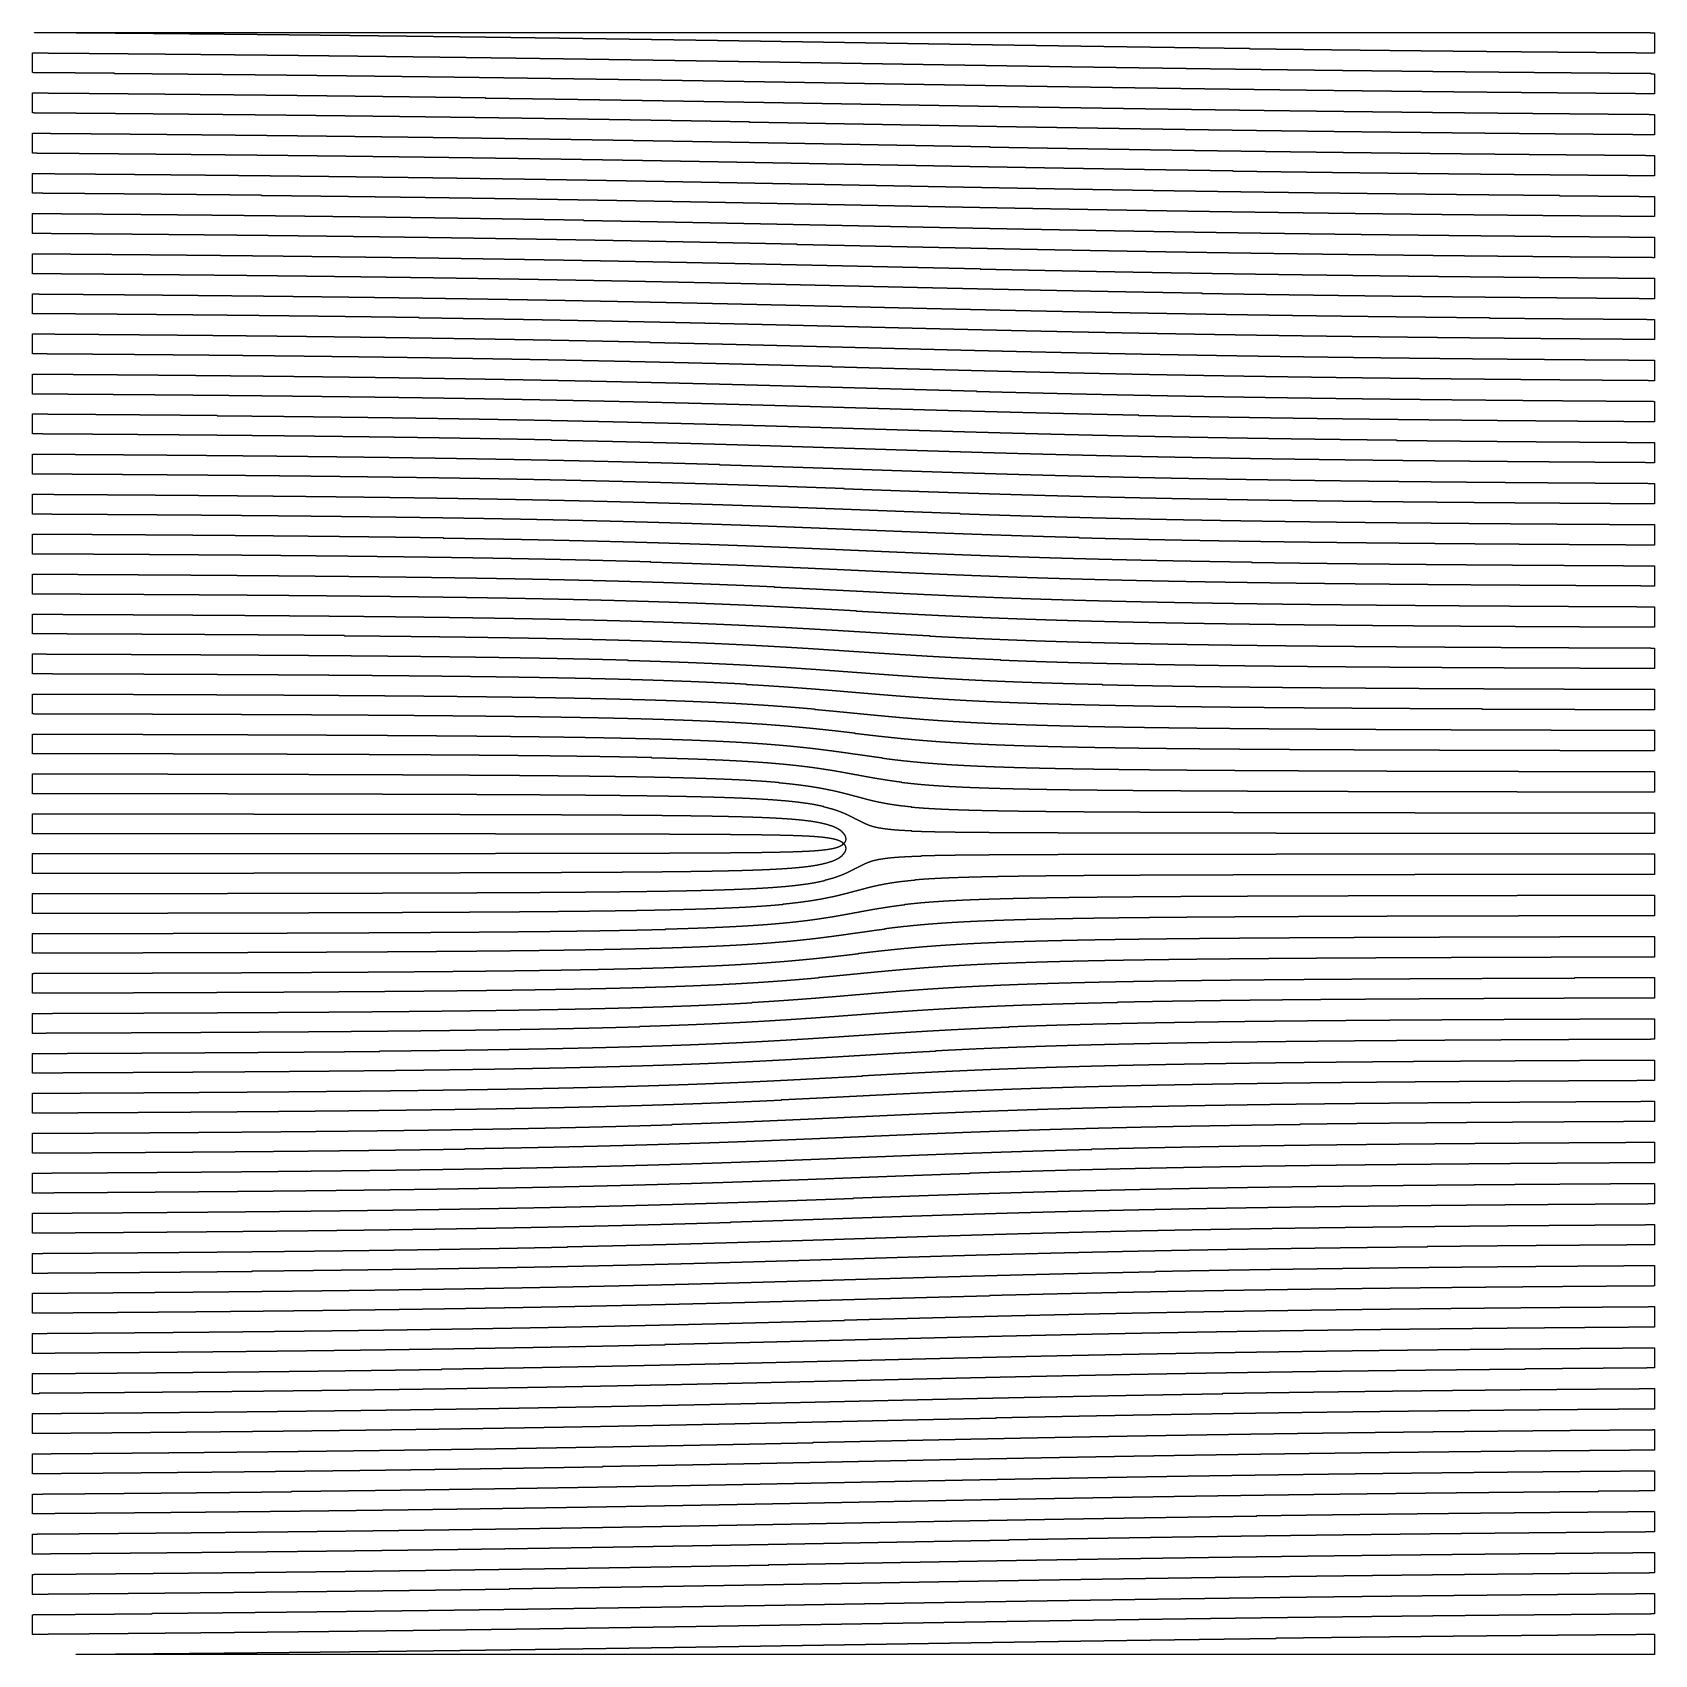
# Model space of a CAD drawing. Extents: x 600 to 5400, y 600 to 5400.
import ezdxf

# ---------------------------------------------------------------- set-up
doc = ezdxf.new("R2010")
doc.units = 0
doc.layers.add('LG_20_ZP600_INV_LG', color=5, linetype='CONTINUOUS')

msp = doc.modelspace()

# ---------------------------------------------------------------- linework, layer by layer
at = {"layer": 'LG_20_ZP600_INV_LG'}
for points in [[(5387, 5400), (5387, 5399), (5400, 5399), (5400, 5339), (5346, 5339), (5346, 5340), (5227, 5340), (5227, 5341), (5114, 5341), (5114, 5342), (5006, 5342), (5006, 5343), (4903, 5343), (4903, 5344), (4804, 5344), (4804, 5345), (4709, 5345), (4709, 5346), (4617, 5346), (4617, 5347), (4529, 5347), (4529, 5348), (4444, 5348), (4444, 5349), (4361, 5349), (4361, 5350), (4280, 5350), (4280, 5351), (4202, 5351), (4202, 5352), (4126, 5352), (4126, 5353), (4052, 5353), (4052, 5354), (3979, 5354), (3979, 5355), (3908, 5355), (3908, 5356), (3838, 5356), (3838, 5357), (3770, 5357), (3770, 5358), (3702, 5358), (3702, 5359), (3636, 5359), (3636, 5360), (3570, 5360), (3570, 5361), (3505, 5361), (3505, 5362), (3441, 5362), (3441, 5363), (3378, 5363), (3378, 5364), (3315, 5364), (3315, 5365), (3252, 5365), (3252, 5366), (3189, 5366), (3189, 5367), (3127, 5367), (3127, 5368), (3065, 5368), (3065, 5369), (3003, 5369), (3003, 5370), (2941, 5370), (2941, 5371), (2879, 5371), (2879, 5372), (2816, 5372), (2816, 5373), (2754, 5373), (2754, 5374), (2690, 5374), (2690, 5375), (2627, 5375), (2627, 5376), (2563, 5376), (2563, 5377), (2498, 5377), (2498, 5378), (2432, 5378), (2432, 5379), (2366, 5379), (2366, 5380), (2298, 5380), (2298, 5381), (2229, 5381), (2229, 5382), (2160, 5382), (2160, 5383), (2088, 5383), (2088, 5384), (2016, 5384), (2016, 5385), (1941, 5385), (1941, 5386), (1865, 5386), (1865, 5387), (1787, 5387), (1787, 5388), (1707, 5388), (1707, 5389), (1624, 5389), (1624, 5390), (1539, 5390), (1539, 5391), (1451, 5391), (1451, 5392), (1360, 5392), (1360, 5393), (1265, 5393), (1265, 5394), (1167, 5394), (1167, 5395), (1065, 5395), (1065, 5396), (958, 5396), (958, 5397), (846, 5397), (846, 5398), (729, 5398), (729, 5399), (606, 5399), (606, 5400)], [(647, 5340), (647, 5339), (768, 5339), (768, 5338), (883, 5338), (883, 5337), (993, 5337), (993, 5336), (1098, 5336), (1098, 5335), (1198, 5335), (1198, 5334), (1295, 5334), (1295, 5333), (1387, 5333), (1387, 5332), (1477, 5332), (1477, 5331), (1563, 5331), (1563, 5330), (1647, 5330), (1647, 5329), (1727, 5329), (1727, 5328), (1806, 5328), (1806, 5327), (1883, 5327), (1883, 5326), (1957, 5326), (1957, 5325), (2030, 5325), (2030, 5324), (2101, 5324), (2101, 5323), (2171, 5323), (2171, 5322), (2239, 5322), (2239, 5321), (2306, 5321), (2306, 5320), (2372, 5320), (2372, 5319), (2437, 5319), (2437, 5318), (2501, 5318), (2501, 5317), (2564, 5317), (2564, 5316), (2627, 5316), (2627, 5315), (2689, 5315), (2689, 5314), (2751, 5314), (2751, 5313), (2812, 5313), (2812, 5312), (2873, 5312), (2873, 5311), (2934, 5311), (2934, 5310), (2994, 5310), (2994, 5309), (3054, 5309), (3054, 5308), (3115, 5308), (3115, 5307), (3176, 5307), (3176, 5306), (3236, 5306), (3236, 5305), (3297, 5305), (3297, 5304), (3359, 5304), (3359, 5303), (3421, 5303), (3421, 5302), (3483, 5302), (3483, 5301), (3546, 5301), (3546, 5300), (3610, 5300), (3610, 5299), (3675, 5299), (3675, 5298), (3740, 5298), (3740, 5297), (3807, 5297), (3807, 5296), (3874, 5296), (3874, 5295), (3944, 5295), (3944, 5294), (4014, 5294), (4014, 5293), (4086, 5293), (4086, 5292), (4160, 5292), (4160, 5291), (4236, 5291), (4236, 5290), (4314, 5290), (4314, 5289), (4394, 5289), (4394, 5288), (4477, 5288), (4477, 5287), (4563, 5287), (4563, 5286), (4652, 5286), (4652, 5285), (4744, 5285), (4744, 5284), (4840, 5284), (4840, 5283), (4939, 5283), (4939, 5282), (5044, 5282), (5044, 5281), (5153, 5281), (5153, 5280), (5268, 5280), (5268, 5279), (5389, 5279), (5389, 5278), (5400, 5278), (5400, 5218), (5344, 5218), (5344, 5219), (5226, 5219), (5226, 5220), (5113, 5220), (5113, 5221), (5006, 5221), (5006, 5222), (4904, 5222), (4904, 5223), (4806, 5223), (4806, 5224), (4712, 5224), (4712, 5225), (4622, 5225), (4622, 5226), (4535, 5226), (4535, 5227), (4451, 5227), (4451, 5228), (4370, 5228), (4370, 5229), (4291, 5229), (4291, 5230), (4215, 5230), (4215, 5231), (4141, 5231), (4141, 5232), (4069, 5232), (4069, 5233), (3998, 5233), (3998, 5234), (3929, 5234), (3929, 5235), (3862, 5235), (3862, 5236), (3796, 5236), (3796, 5237), (3731, 5237), (3731, 5238), (3667, 5238), (3667, 5239), (3603, 5239), (3603, 5240), (3541, 5240), (3541, 5241), (3480, 5241), (3480, 5242), (3419, 5242), (3419, 5243), (3359, 5243), (3359, 5244), (3299, 5244), (3299, 5245), (3239, 5245), (3239, 5246), (3180, 5246), (3180, 5247), (3121, 5247), (3121, 5248), (3062, 5248), (3062, 5249), (3003, 5249), (3003, 5250), (2944, 5250), (2944, 5251), (2885, 5251), (2885, 5252), (2826, 5252), (2826, 5253), (2766, 5253), (2766, 5254), (2706, 5254), (2706, 5255), (2646, 5255), (2646, 5256), (2585, 5256), (2585, 5257), (2523, 5257), (2523, 5258), (2461, 5258), (2461, 5259), (2398, 5259), (2398, 5260), (2334, 5260), (2334, 5261), (2268, 5261), (2268, 5262), (2202, 5262), (2202, 5263), (2134, 5263), (2134, 5264), (2065, 5264), (2065, 5265), (1995, 5265), (1995, 5266), (1922, 5266), (1922, 5267), (1848, 5267), (1848, 5268), (1772, 5268), (1772, 5269), (1693, 5269), (1693, 5270), (1612, 5270), (1612, 5271), (1529, 5271), (1529, 5272), (1442, 5272), (1442, 5273), (1352, 5273), (1352, 5274), (1259, 5274), (1259, 5275), (1162, 5275), (1162, 5276), (1060, 5276), (1060, 5277), (954, 5277), (954, 5278), (843, 5278), (843, 5279), (726, 5279), (726, 5280), (602, 5280), (602, 5281), (600, 5281), (600, 5340)], [(647, 5221), (647, 5220), (768, 5220), (768, 5219), (883, 5219), (883, 5218), (992, 5218), (992, 5217), (1096, 5217), (1096, 5216), (1196, 5216), (1196, 5215), (1291, 5215), (1291, 5214), (1383, 5214), (1383, 5213), (1471, 5213), (1471, 5212), (1555, 5212), (1555, 5211), (1637, 5211), (1637, 5210), (1716, 5210), (1716, 5209), (1793, 5209), (1793, 5208), (1868, 5208), (1868, 5207), (1940, 5207), (1940, 5206), (2011, 5206), (2011, 5205), (2080, 5205), (2080, 5204), (2147, 5204), (2147, 5203), (2214, 5203), (2214, 5202), (2278, 5202), (2278, 5201), (2342, 5201), (2342, 5200), (2404, 5200), (2404, 5199), (2466, 5199), (2466, 5198), (2527, 5198), (2527, 5197), (2587, 5197), (2587, 5196), (2646, 5196), (2646, 5195), (2705, 5195), (2705, 5194), (2764, 5194), (2764, 5193), (2822, 5193), (2822, 5192), (2880, 5192), (2880, 5191), (2937, 5191), (2937, 5190), (2994, 5190), (2994, 5189), (3052, 5189), (3052, 5188), (3109, 5188), (3109, 5187), (3167, 5187), (3167, 5186), (3224, 5186), (3224, 5185), (3282, 5185), (3282, 5184), (3340, 5184), (3340, 5183), (3399, 5183), (3399, 5182), (3458, 5182), (3458, 5181), (3518, 5181), (3518, 5180), (3578, 5180), (3578, 5179), (3639, 5179), (3639, 5178), (3702, 5178), (3702, 5177), (3765, 5177), (3765, 5176), (3829, 5176), (3829, 5175), (3894, 5175), (3894, 5174), (3961, 5174), (3961, 5173), (4030, 5173), (4030, 5172), (4100, 5172), (4100, 5171), (4172, 5171), (4172, 5170), (4245, 5170), (4245, 5169), (4321, 5169), (4321, 5168), (4400, 5168), (4400, 5167), (4481, 5167), (4481, 5166), (4565, 5166), (4565, 5165), (4652, 5165), (4652, 5164), (4743, 5164), (4743, 5163), (4838, 5163), (4838, 5162), (4936, 5162), (4936, 5161), (5040, 5161), (5040, 5160), (5149, 5160), (5149, 5159), (5263, 5159), (5263, 5158), (5384, 5158), (5384, 5157), (5400, 5157), (5400, 5097), (5336, 5097), (5336, 5098), (5218, 5098), (5218, 5099), (5106, 5099), (5106, 5100), (4999, 5100), (4999, 5101), (4898, 5101), (4898, 5102), (4801, 5102), (4801, 5103), (4708, 5103), (4708, 5104), (4620, 5104), (4620, 5105), (4534, 5105), (4534, 5106), (4452, 5106), (4452, 5107), (4373, 5107), (4373, 5108), (4296, 5108), (4296, 5109), (4222, 5109), (4222, 5110), (4150, 5110), (4150, 5111), (4080, 5111), (4080, 5112), (4011, 5112), (4011, 5113), (3945, 5113), (3945, 5114), (3880, 5114), (3880, 5115), (3816, 5115), (3816, 5116), (3753, 5116), (3753, 5117), (3691, 5117), (3691, 5118), (3631, 5118), (3631, 5119), (3571, 5119), (3571, 5120), (3512, 5120), (3512, 5121), (3454, 5121), (3454, 5122), (3397, 5122), (3397, 5123), (3339, 5123), (3339, 5124), (3283, 5124), (3283, 5125), (3227, 5125), (3227, 5126), (3170, 5126), (3170, 5127), (3115, 5127), (3115, 5128), (3059, 5128), (3059, 5129), (3003, 5129), (3003, 5130), (2947, 5130), (2947, 5131), (2891, 5131), (2891, 5132), (2835, 5132), (2835, 5133), (2779, 5133), (2779, 5134), (2722, 5134), (2722, 5135), (2665, 5135), (2665, 5136), (2607, 5136), (2607, 5137), (2549, 5137), (2549, 5138), (2490, 5138), (2490, 5139), (2430, 5139), (2430, 5140), (2369, 5140), (2369, 5141), (2307, 5141), (2307, 5142), (2244, 5142), (2244, 5143), (2180, 5143), (2180, 5144), (2115, 5144), (2115, 5145), (2048, 5145), (2048, 5146), (1980, 5146), (1980, 5147), (1909, 5147), (1909, 5148), (1837, 5148), (1837, 5149), (1763, 5149), (1763, 5150), (1686, 5150), (1686, 5151), (1607, 5151), (1607, 5152), (1525, 5152), (1525, 5153), (1439, 5153), (1439, 5154), (1351, 5154), (1351, 5155), (1259, 5155), (1259, 5156), (1163, 5156), (1163, 5157), (1062, 5157), (1062, 5158), (957, 5158), (957, 5159), (846, 5159), (846, 5160), (729, 5160), (729, 5161), (605, 5161), (605, 5162), (600, 5162), (600, 5221)], [(653, 5102), (653, 5101), (774, 5101), (774, 5100), (889, 5100), (889, 5099), (998, 5099), (998, 5098), (1101, 5098), (1101, 5097), (1200, 5097), (1200, 5096), (1294, 5096), (1294, 5095), (1384, 5095), (1384, 5094), (1470, 5094), (1470, 5093), (1554, 5093), (1554, 5092), (1634, 5092), (1634, 5091), (1711, 5091), (1711, 5090), (1786, 5090), (1786, 5089), (1859, 5089), (1859, 5088), (1929, 5088), (1929, 5087), (1998, 5087), (1998, 5086), (2065, 5086), (2065, 5085), (2130, 5085), (2130, 5084), (2194, 5084), (2194, 5083), (2256, 5083), (2256, 5082), (2318, 5082), (2318, 5081), (2378, 5081), (2378, 5080), (2437, 5080), (2437, 5079), (2495, 5079), (2495, 5078), (2553, 5078), (2553, 5077), (2610, 5077), (2610, 5076), (2666, 5076), (2666, 5075), (2722, 5075), (2722, 5074), (2777, 5074), (2777, 5073), (2832, 5073), (2832, 5072), (2886, 5072), (2886, 5071), (2941, 5071), (2941, 5070), (2995, 5070), (2995, 5069), (3049, 5069), (3049, 5068), (3103, 5068), (3103, 5067), (3158, 5067), (3158, 5066), (3212, 5066), (3212, 5065), (3267, 5065), (3267, 5064), (3322, 5064), (3322, 5063), (3377, 5063), (3377, 5062), (3433, 5062), (3433, 5061), (3489, 5061), (3489, 5060), (3546, 5060), (3546, 5059), (3604, 5059), (3604, 5058), (3663, 5058), (3663, 5057), (3723, 5057), (3723, 5056), (3783, 5056), (3783, 5055), (3845, 5055), (3845, 5054), (3908, 5054), (3908, 5053), (3973, 5053), (3973, 5052), (4039, 5052), (4039, 5051), (4107, 5051), (4107, 5050), (4177, 5050), (4177, 5049), (4249, 5049), (4249, 5048), (4323, 5048), (4323, 5047), (4399, 5047), (4399, 5046), (4479, 5046), (4479, 5045), (4561, 5045), (4561, 5044), (4647, 5044), (4647, 5043), (4736, 5043), (4736, 5042), (4829, 5042), (4829, 5041), (4927, 5041), (4927, 5040), (5029, 5040), (5029, 5039), (5138, 5039), (5138, 5038), (5252, 5038), (5252, 5037), (5373, 5037), (5373, 5036), (5400, 5036), (5400, 4976), (5321, 4976), (5321, 4977), (5203, 4977), (5203, 4978), (5091, 4978), (5091, 4979), (4985, 4979), (4985, 4980), (4885, 4980), (4885, 4981), (4790, 4981), (4790, 4982), (4698, 4982), (4698, 4983), (4611, 4983), (4611, 4984), (4528, 4984), (4528, 4985), (4447, 4985), (4447, 4986), (4370, 4986), (4370, 4987), (4295, 4987), (4295, 4988), (4223, 4988), (4223, 4989), (4153, 4989), (4153, 4990), (4085, 4990), (4085, 4991), (4019, 4991), (4019, 4992), (3954, 4992), (3954, 4993), (3891, 4993), (3891, 4994), (3830, 4994), (3830, 4995), (3770, 4995), (3770, 4996), (3710, 4996), (3710, 4997), (3652, 4997), (3652, 4998), (3595, 4998), (3595, 4999), (3539, 4999), (3539, 5000), (3484, 5000), (3484, 5001), (3429, 5001), (3429, 5002), (3374, 5002), (3374, 5003), (3320, 5003), (3320, 5004), (3267, 5004), (3267, 5005), (3214, 5005), (3214, 5006), (3161, 5006), (3161, 5007), (3108, 5007), (3108, 5008), (3056, 5008), (3056, 5009), (3003, 5009), (3003, 5010), (2950, 5010), (2950, 5011), (2898, 5011), (2898, 5012), (2845, 5012), (2845, 5013), (2791, 5013), (2791, 5014), (2738, 5014), (2738, 5015), (2684, 5015), (2684, 5016), (2629, 5016), (2629, 5017), (2574, 5017), (2574, 5018), (2518, 5018), (2518, 5019), (2462, 5019), (2462, 5020), (2405, 5020), (2405, 5021), (2346, 5021), (2346, 5022), (2287, 5022), (2287, 5023), (2226, 5023), (2226, 5024), (2165, 5024), (2165, 5025), (2101, 5025), (2101, 5026), (2037, 5026), (2037, 5027), (1970, 5027), (1970, 5028), (1902, 5028), (1902, 5029), (1832, 5029), (1832, 5030), (1759, 5030), (1759, 5031), (1684, 5031), (1684, 5032), (1607, 5032), (1607, 5033), (1527, 5033), (1527, 5034), (1443, 5034), (1443, 5035), (1356, 5035), (1356, 5036), (1265, 5036), (1265, 5037), (1170, 5037), (1170, 5038), (1070, 5038), (1070, 5039), (965, 5039), (965, 5040), (855, 5040), (855, 5041), (738, 5041), (738, 5042), (614, 5042), (614, 5043), (600, 5043), (600, 5102)], [(666, 4983), (666, 4982), (787, 4982), (787, 4981), (902, 4981), (902, 4980), (1010, 4980), (1010, 4979), (1112, 4979), (1112, 4978), (1210, 4978), (1210, 4977), (1303, 4977), (1303, 4976), (1392, 4976), (1392, 4975), (1477, 4975), (1477, 4974), (1558, 4974), (1558, 4973), (1637, 4973), (1637, 4972), (1712, 4972), (1712, 4971), (1785, 4971), (1785, 4970), (1856, 4970), (1856, 4969), (1925, 4969), (1925, 4968), (1991, 4968), (1991, 4967), (2056, 4967), (2056, 4966), (2119, 4966), (2119, 4965), (2180, 4965), (2180, 4964), (2241, 4964), (2241, 4963), (2299, 4963), (2299, 4962), (2357, 4962), (2357, 4961), (2414, 4961), (2414, 4960), (2470, 4960), (2470, 4959), (2525, 4959), (2525, 4958), (2579, 4958), (2579, 4957), (2632, 4957), (2632, 4956), (2685, 4956), (2685, 4955), (2738, 4955), (2738, 4954), (2790, 4954), (2790, 4953), (2842, 4953), (2842, 4952), (2893, 4952), (2893, 4951), (2944, 4951), (2944, 4950), (2995, 4950), (2995, 4949), (3046, 4949), (3046, 4948), (3097, 4948), (3097, 4947), (3149, 4947), (3149, 4946), (3200, 4946), (3200, 4945), (3251, 4945), (3251, 4944), (3303, 4944), (3303, 4943), (3355, 4943), (3355, 4942), (3408, 4942), (3408, 4941), (3461, 4941), (3461, 4940), (3515, 4940), (3515, 4939), (3569, 4939), (3569, 4938), (3624, 4938), (3624, 4937), (3681, 4937), (3681, 4936), (3738, 4936), (3738, 4935), (3796, 4935), (3796, 4934), (3855, 4934), (3855, 4933), (3916, 4933), (3916, 4932), (3978, 4932), (3978, 4931), (4042, 4931), (4042, 4930), (4108, 4930), (4108, 4929), (4176, 4929), (4176, 4928), (4245, 4928), (4245, 4927), (4317, 4927), (4317, 4926), (4392, 4926), (4392, 4925), (4469, 4925), (4469, 4924), (4550, 4924), (4550, 4923), (4634, 4923), (4634, 4922), (4722, 4922), (4722, 4921), (4814, 4921), (4814, 4920), (4910, 4920), (4910, 4919), (5012, 4919), (5012, 4918), (5119, 4918), (5119, 4917), (5233, 4917), (5233, 4916), (5354, 4916), (5354, 4915), (5400, 4915), (5400, 4855), (5299, 4855), (5299, 4856), (5180, 4856), (5180, 4857), (5069, 4857), (5069, 4858), (4965, 4858), (4965, 4859), (4865, 4859), (4865, 4860), (4771, 4860), (4771, 4861), (4681, 4861), (4681, 4862), (4596, 4862), (4596, 4863), (4514, 4863), (4514, 4864), (4435, 4864), (4435, 4865), (4360, 4865), (4360, 4866), (4287, 4866), (4287, 4867), (4217, 4867), (4217, 4868), (4149, 4868), (4149, 4869), (4083, 4869), (4083, 4870), (4019, 4870), (4019, 4871), (3957, 4871), (3957, 4872), (3897, 4872), (3897, 4873), (3838, 4873), (3838, 4874), (3780, 4874), (3780, 4875), (3723, 4875), (3723, 4876), (3668, 4876), (3668, 4877), (3613, 4877), (3613, 4878), (3560, 4878), (3560, 4879), (3507, 4879), (3507, 4880), (3455, 4880), (3455, 4881), (3403, 4881), (3403, 4882), (3352, 4882), (3352, 4883), (3301, 4883), (3301, 4884), (3251, 4884), (3251, 4885), (3201, 4885), (3201, 4886), (3151, 4886), (3151, 4887), (3102, 4887), (3102, 4888), (3052, 4888), (3052, 4889), (3003, 4889), (3003, 4890), (2953, 4890), (2953, 4891), (2904, 4891), (2904, 4892), (2854, 4892), (2854, 4893), (2804, 4893), (2804, 4894), (2753, 4894), (2753, 4895), (2703, 4895), (2703, 4896), (2651, 4896), (2651, 4897), (2600, 4897), (2600, 4898), (2547, 4898), (2547, 4899), (2494, 4899), (2494, 4900), (2440, 4900), (2440, 4901), (2385, 4901), (2385, 4902), (2329, 4902), (2329, 4903), (2272, 4903), (2272, 4904), (2214, 4904), (2214, 4905), (2155, 4905), (2155, 4906), (2094, 4906), (2094, 4907), (2031, 4907), (2031, 4908), (1967, 4908), (1967, 4909), (1901, 4909), (1901, 4910), (1833, 4910), (1833, 4911), (1762, 4911), (1762, 4912), (1689, 4912), (1689, 4913), (1614, 4913), (1614, 4914), (1535, 4914), (1535, 4915), (1453, 4915), (1453, 4916), (1367, 4916), (1367, 4917), (1278, 4917), (1278, 4918), (1184, 4918), (1184, 4919), (1085, 4919), (1085, 4920), (981, 4920), (981, 4921), (871, 4921), (871, 4922), (755, 4922), (755, 4923), (631, 4923), (631, 4924), (600, 4924), (600, 4983)], [(686, 4864), (686, 4863), (808, 4863), (808, 4862), (922, 4862), (922, 4861), (1029, 4861), (1029, 4860), (1131, 4860), (1131, 4859), (1227, 4859), (1227, 4858), (1319, 4858), (1319, 4857), (1406, 4857), (1406, 4856), (1489, 4856), (1489, 4855), (1569, 4855), (1569, 4854), (1646, 4854), (1646, 4853), (1720, 4853), (1720, 4852), (1791, 4852), (1791, 4851), (1859, 4851), (1859, 4850), (1926, 4850), (1926, 4849), (1990, 4849), (1990, 4848), (2053, 4848), (2053, 4847), (2114, 4847), (2114, 4846), (2173, 4846), (2173, 4845), (2231, 4845), (2231, 4844), (2287, 4844), (2287, 4843), (2342, 4843), (2342, 4842), (2397, 4842), (2397, 4841), (2450, 4841), (2450, 4840), (2502, 4840), (2502, 4839), (2554, 4839), (2554, 4838), (2605, 4838), (2605, 4837), (2655, 4837), (2655, 4836), (2705, 4836), (2705, 4835), (2754, 4835), (2754, 4834), (2803, 4834), (2803, 4833), (2851, 4833), (2851, 4832), (2900, 4832), (2900, 4831), (2948, 4831), (2948, 4830), (2996, 4830), (2996, 4829), (3044, 4829), (3044, 4828), (3091, 4828), (3091, 4827), (3139, 4827), (3139, 4826), (3188, 4826), (3188, 4825), (3236, 4825), (3236, 4824), (3284, 4824), (3284, 4823), (3333, 4823), (3333, 4822), (3383, 4822), (3383, 4821), (3433, 4821), (3433, 4820), (3483, 4820), (3483, 4819), (3534, 4819), (3534, 4818), (3586, 4818), (3586, 4817), (3639, 4817), (3639, 4816), (3692, 4816), (3692, 4815), (3747, 4815), (3747, 4814), (3802, 4814), (3802, 4813), (3859, 4813), (3859, 4812), (3918, 4812), (3918, 4811), (3978, 4811), (3978, 4810), (4039, 4810), (4039, 4809), (4103, 4809), (4103, 4808), (4168, 4808), (4168, 4807), (4235, 4807), (4235, 4806), (4305, 4806), (4305, 4805), (4378, 4805), (4378, 4804), (4454, 4804), (4454, 4803), (4532, 4803), (4532, 4802), (4615, 4802), (4615, 4801), (4701, 4801), (4701, 4800), (4791, 4800), (4791, 4799), (4886, 4799), (4886, 4798), (4987, 4798), (4987, 4797), (5093, 4797), (5093, 4796), (5207, 4796), (5207, 4795), (5327, 4795), (5327, 4794), (5400, 4794), (5400, 4733), (5394, 4733), (5394, 4734), (5268, 4734), (5268, 4735), (5150, 4735), (5150, 4736), (5040, 4736), (5040, 4737), (4936, 4737), (4936, 4738), (4838, 4738), (4838, 4739), (4745, 4739), (4745, 4740), (4657, 4740), (4657, 4741), (4573, 4741), (4573, 4742), (4493, 4742), (4493, 4743), (4417, 4743), (4417, 4744), (4343, 4744), (4343, 4745), (4273, 4745), (4273, 4746), (4205, 4746), (4205, 4747), (4139, 4747), (4139, 4748), (4075, 4748), (4075, 4749), (4014, 4749), (4014, 4750), (3954, 4750), (3954, 4751), (3896, 4751), (3896, 4752), (3839, 4752), (3839, 4753), (3784, 4753), (3784, 4754), (3730, 4754), (3730, 4755), (3677, 4755), (3677, 4756), (3625, 4756), (3625, 4757), (3574, 4757), (3574, 4758), (3524, 4758), (3524, 4759), (3475, 4759), (3475, 4760), (3426, 4760), (3426, 4761), (3377, 4761), (3377, 4762), (3330, 4762), (3330, 4763), (3282, 4763), (3282, 4764), (3235, 4764), (3235, 4765), (3188, 4765), (3188, 4766), (3142, 4766), (3142, 4767), (3095, 4767), (3095, 4768), (3049, 4768), (3049, 4769), (3003, 4769), (3003, 4770), (2956, 4770), (2956, 4771), (2910, 4771), (2910, 4772), (2863, 4772), (2863, 4773), (2816, 4773), (2816, 4774), (2769, 4774), (2769, 4775), (2722, 4775), (2722, 4776), (2674, 4776), (2674, 4777), (2625, 4777), (2625, 4778), (2576, 4778), (2576, 4779), (2526, 4779), (2526, 4780), (2475, 4780), (2475, 4781), (2424, 4781), (2424, 4782), (2372, 4782), (2372, 4783), (2318, 4783), (2318, 4784), (2264, 4784), (2264, 4785), (2208, 4785), (2208, 4786), (2151, 4786), (2151, 4787), (2092, 4787), (2092, 4788), (2032, 4788), (2032, 4789), (1970, 4789), (1970, 4790), (1906, 4790), (1906, 4791), (1840, 4791), (1840, 4792), (1772, 4792), (1772, 4793), (1701, 4793), (1701, 4794), (1627, 4794), (1627, 4795), (1550, 4795), (1550, 4796), (1470, 4796), (1470, 4797), (1386, 4797), (1386, 4798), (1298, 4798), (1298, 4799), (1205, 4799), (1205, 4800), (1108, 4800), (1108, 4801), (1004, 4801), (1004, 4802), (895, 4802), (895, 4803), (779, 4803), (779, 4804), (655, 4804), (655, 4805), (600, 4805), (600, 4864)], [(714, 4745), (714, 4744), (835, 4744), (835, 4743), (949, 4743), (949, 4742), (1056, 4742), (1056, 4741), (1156, 4741), (1156, 4740), (1251, 4740), (1251, 4739), (1342, 4739), (1342, 4738), (1427, 4738), (1427, 4737), (1509, 4737), (1509, 4736), (1587, 4736), (1587, 4735), (1662, 4735), (1662, 4734), (1734, 4734), (1734, 4733), (1803, 4733), (1803, 4732), (1869, 4732), (1869, 4731), (1934, 4731), (1934, 4730), (1996, 4730), (1996, 4729), (2056, 4729), (2056, 4728), (2114, 4728), (2114, 4727), (2171, 4727), (2171, 4726), (2227, 4726), (2227, 4725), (2281, 4725), (2281, 4724), (2334, 4724), (2334, 4723), (2385, 4723), (2385, 4722), (2436, 4722), (2436, 4721), (2486, 4721), (2486, 4720), (2535, 4720), (2535, 4719), (2583, 4719), (2583, 4718), (2631, 4718), (2631, 4717), (2678, 4717), (2678, 4716), (2724, 4716), (2724, 4715), (2770, 4715), (2770, 4714), (2816, 4714), (2816, 4713), (2861, 4713), (2861, 4712), (2906, 4712), (2906, 4711), (2951, 4711), (2951, 4710), (2996, 4710), (2996, 4709), (3041, 4709), (3041, 4708), (3086, 4708), (3086, 4707), (3130, 4707), (3130, 4706), (3175, 4706), (3175, 4705), (3220, 4705), (3220, 4704), (3266, 4704), (3266, 4703), (3312, 4703), (3312, 4702), (3358, 4702), (3358, 4701), (3404, 4701), (3404, 4700), (3451, 4700), (3451, 4699), (3499, 4699), (3499, 4698), (3547, 4698), (3547, 4697), (3597, 4697), (3597, 4696), (3647, 4696), (3647, 4695), (3697, 4695), (3697, 4694), (3749, 4694), (3749, 4693), (3803, 4693), (3803, 4692), (3857, 4692), (3857, 4691), (3913, 4691), (3913, 4690), (3970, 4690), (3970, 4689), (4030, 4689), (4030, 4688), (4091, 4688), (4091, 4687), (4154, 4687), (4154, 4686), (4219, 4686), (4219, 4685), (4287, 4685), (4287, 4684), (4357, 4684), (4357, 4683), (4430, 4683), (4430, 4682), (4507, 4682), (4507, 4681), (4588, 4681), (4588, 4680), (4672, 4680), (4672, 4679), (4761, 4679), (4761, 4678), (4854, 4678), (4854, 4677), (4954, 4677), (4954, 4676), (5059, 4676), (5059, 4675), (5172, 4675), (5172, 4674), (5292, 4674), (5292, 4673), (5400, 4673), (5400, 4612), (5354, 4612), (5354, 4613), (5228, 4613), (5228, 4614), (5111, 4614), (5111, 4615), (5002, 4615), (5002, 4616), (4899, 4616), (4899, 4617), (4802, 4617), (4802, 4618), (4711, 4618), (4711, 4619), (4625, 4619), (4625, 4620), (4543, 4620), (4543, 4621), (4465, 4621), (4465, 4622), (4391, 4622), (4391, 4623), (4319, 4623), (4319, 4624), (4251, 4624), (4251, 4625), (4185, 4625), (4185, 4626), (4122, 4626), (4122, 4627), (4061, 4627), (4061, 4628), (4002, 4628), (4002, 4629), (3945, 4629), (3945, 4630), (3889, 4630), (3889, 4631), (3835, 4631), (3835, 4632), (3782, 4632), (3782, 4633), (3731, 4633), (3731, 4634), (3680, 4634), (3680, 4635), (3631, 4635), (3631, 4636), (3583, 4636), (3583, 4637), (3535, 4637), (3535, 4638), (3488, 4638), (3488, 4639), (3442, 4639), (3442, 4640), (3397, 4640), (3397, 4641), (3352, 4641), (3352, 4642), (3307, 4642), (3307, 4643), (3263, 4643), (3263, 4644), (3219, 4644), (3219, 4645), (3176, 4645), (3176, 4646), (3132, 4646), (3132, 4647), (3089, 4647), (3089, 4648), (3046, 4648), (3046, 4649), (3003, 4649), (3003, 4650), (2960, 4650), (2960, 4651), (2916, 4651), (2916, 4652), (2873, 4652), (2873, 4653), (2829, 4653), (2829, 4654), (2785, 4654), (2785, 4655), (2741, 4655), (2741, 4656), (2696, 4656), (2696, 4657), (2650, 4657), (2650, 4658), (2605, 4658), (2605, 4659), (2558, 4659), (2558, 4660), (2511, 4660), (2511, 4661), (2463, 4661), (2463, 4662), (2414, 4662), (2414, 4663), (2364, 4663), (2364, 4664), (2313, 4664), (2313, 4665), (2261, 4665), (2261, 4666), (2208, 4666), (2208, 4667), (2153, 4667), (2153, 4668), (2097, 4668), (2097, 4669), (2039, 4669), (2039, 4670), (1980, 4670), (1980, 4671), (1918, 4671), (1918, 4672), (1854, 4672), (1854, 4673), (1788, 4673), (1788, 4674), (1719, 4674), (1719, 4675), (1647, 4675), (1647, 4676), (1572, 4676), (1572, 4677), (1494, 4677), (1494, 4678), (1411, 4678), (1411, 4679), (1325, 4679), (1325, 4680), (1234, 4680), (1234, 4681), (1138, 4681), (1138, 4682), (1035, 4682), (1035, 4683), (927, 4683), (927, 4684), (811, 4684), (811, 4685), (686, 4685), (686, 4686), (600, 4686), (600, 4745)], [(620, 4627), (620, 4626), (750, 4626), (750, 4625), (872, 4625), (872, 4624), (985, 4624), (985, 4623), (1090, 4623), (1090, 4622), (1190, 4622), (1190, 4621), (1284, 4621), (1284, 4620), (1372, 4620), (1372, 4619), (1456, 4619), (1456, 4618), (1536, 4618), (1536, 4617), (1612, 4617), (1612, 4616), (1685, 4616), (1685, 4615), (1755, 4615), (1755, 4614), (1822, 4614), (1822, 4613), (1886, 4613), (1886, 4612), (1948, 4612), (1948, 4611), (2008, 4611), (2008, 4610), (2065, 4610), (2065, 4609), (2122, 4609), (2122, 4608), (2176, 4608), (2176, 4607), (2229, 4607), (2229, 4606), (2281, 4606), (2281, 4605), (2331, 4605), (2331, 4604), (2380, 4604), (2380, 4603), (2428, 4603), (2428, 4602), (2475, 4602), (2475, 4601), (2522, 4601), (2522, 4600), (2567, 4600), (2567, 4599), (2612, 4599), (2612, 4598), (2657, 4598), (2657, 4597), (2700, 4597), (2700, 4596), (2744, 4596), (2744, 4595), (2786, 4595), (2786, 4594), (2829, 4594), (2829, 4593), (2871, 4593), (2871, 4592), (2913, 4592), (2913, 4591), (2955, 4591), (2955, 4590), (2996, 4590), (2996, 4589), (3038, 4589), (3038, 4588), (3080, 4588), (3080, 4587), (3121, 4587), (3121, 4586), (3163, 4586), (3163, 4585), (3205, 4585), (3205, 4584), (3247, 4584), (3247, 4583), (3290, 4583), (3290, 4582), (3333, 4582), (3333, 4581), (3376, 4581), (3376, 4580), (3420, 4580), (3420, 4579), (3464, 4579), (3464, 4578), (3509, 4578), (3509, 4577), (3554, 4577), (3554, 4576), (3601, 4576), (3601, 4575), (3648, 4575), (3648, 4574), (3697, 4574), (3697, 4573), (3746, 4573), (3746, 4572), (3796, 4572), (3796, 4571), (3848, 4571), (3848, 4570), (3902, 4570), (3902, 4569), (3957, 4569), (3957, 4568), (4013, 4568), (4013, 4567), (4072, 4567), (4072, 4566), (4132, 4566), (4132, 4565), (4195, 4565), (4195, 4564), (4260, 4564), (4260, 4563), (4329, 4563), (4329, 4562), (4400, 4562), (4400, 4561), (4474, 4561), (4474, 4560), (4553, 4560), (4553, 4559), (4635, 4559), (4635, 4558), (4722, 4558), (4722, 4557), (4814, 4557), (4814, 4556), (4912, 4556), (4912, 4555), (5016, 4555), (5016, 4554), (5128, 4554), (5128, 4553), (5248, 4553), (5248, 4552), (5377, 4552), (5377, 4551), (5400, 4551), (5400, 4491), (5305, 4491), (5305, 4492), (5179, 4492), (5179, 4493), (5063, 4493), (5063, 4494), (4955, 4494), (4955, 4495), (4853, 4495), (4853, 4496), (4758, 4496), (4758, 4497), (4669, 4497), (4669, 4498), (4585, 4498), (4585, 4499), (4505, 4499), (4505, 4500), (4429, 4500), (4429, 4501), (4357, 4501), (4357, 4502), (4288, 4502), (4288, 4503), (4222, 4503), (4222, 4504), (4159, 4504), (4159, 4505), (4098, 4505), (4098, 4506), (4039, 4506), (4039, 4507), (3983, 4507), (3983, 4508), (3928, 4508), (3928, 4509), (3875, 4509), (3875, 4510), (3824, 4510), (3824, 4511), (3774, 4511), (3774, 4512), (3725, 4512), (3725, 4513), (3677, 4513), (3677, 4514), (3631, 4514), (3631, 4515), (3585, 4515), (3585, 4516), (3540, 4516), (3540, 4517), (3496, 4517), (3496, 4518), (3453, 4518), (3453, 4519), (3410, 4519), (3410, 4520), (3368, 4520), (3368, 4521), (3326, 4521), (3326, 4522), (3285, 4522), (3285, 4523), (3244, 4523), (3244, 4524), (3203, 4524), (3203, 4525), (3163, 4525), (3163, 4526), (3123, 4526), (3123, 4527), (3083, 4527), (3083, 4528), (3043, 4528), (3043, 4529), (3003, 4529), (3003, 4530), (2963, 4530), (2963, 4531), (2922, 4531), (2922, 4532), (2882, 4532), (2882, 4533), (2841, 4533), (2841, 4534), (2801, 4534), (2801, 4535), (2759, 4535), (2759, 4536), (2718, 4536), (2718, 4537), (2676, 4537), (2676, 4538), (2633, 4538), (2633, 4539), (2590, 4539), (2590, 4540), (2546, 4540), (2546, 4541), (2502, 4541), (2502, 4542), (2457, 4542), (2457, 4543), (2410, 4543), (2410, 4544), (2363, 4544), (2363, 4545), (2315, 4545), (2315, 4546), (2265, 4546), (2265, 4547), (2214, 4547), (2214, 4548), (2162, 4548), (2162, 4549), (2108, 4549), (2108, 4550), (2053, 4550), (2053, 4551), (1996, 4551), (1996, 4552), (1936, 4552), (1936, 4553), (1875, 4553), (1875, 4554), (1811, 4554), (1811, 4555), (1744, 4555), (1744, 4556), (1674, 4556), (1674, 4557), (1602, 4557), (1602, 4558), (1525, 4558), (1525, 4559), (1445, 4559), (1445, 4560), (1360, 4560), (1360, 4561), (1271, 4561), (1271, 4562), (1176, 4562), (1176, 4563), (1075, 4563), (1075, 4564), (967, 4564), (967, 4565), (851, 4565), (851, 4566), (727, 4566), (727, 4567), (600, 4567), (600, 4627)], [(666, 4508), (666, 4507), (796, 4507), (796, 4506), (917, 4506), (917, 4505), (1029, 4505), (1029, 4504), (1134, 4504), (1134, 4503), (1232, 4503), (1232, 4502), (1324, 4502), (1324, 4501), (1411, 4501), (1411, 4500), (1493, 4500), (1493, 4499), (1571, 4499), (1571, 4498), (1645, 4498), (1645, 4497), (1715, 4497), (1715, 4496), (1783, 4496), (1783, 4495), (1847, 4495), (1847, 4494), (1909, 4494), (1909, 4493), (1969, 4493), (1969, 4492), (2026, 4492), (2026, 4491), (2082, 4491), (2082, 4490), (2135, 4490), (2135, 4489), (2187, 4489), (2187, 4488), (2238, 4488), (2238, 4487), (2287, 4487), (2287, 4486), (2334, 4486), (2334, 4485), (2381, 4485), (2381, 4484), (2427, 4484), (2427, 4483), (2471, 4483), (2471, 4482), (2515, 4482), (2515, 4481), (2558, 4481), (2558, 4480), (2600, 4480), (2600, 4479), (2642, 4479), (2642, 4478), (2682, 4478), (2682, 4477), (2723, 4477), (2723, 4476), (2763, 4476), (2763, 4475), (2803, 4475), (2803, 4474), (2842, 4474), (2842, 4473), (2881, 4473), (2881, 4472), (2920, 4472), (2920, 4471), (2958, 4471), (2958, 4470), (2997, 4470), (2997, 4469), (3035, 4469), (3035, 4468), (3074, 4468), (3074, 4467), (3112, 4467), (3112, 4466), (3151, 4466), (3151, 4465), (3190, 4465), (3190, 4464), (3229, 4464), (3229, 4463), (3268, 4463), (3268, 4462), (3307, 4462), (3307, 4461), (3347, 4461), (3347, 4460), (3388, 4460), (3388, 4459), (3429, 4459), (3429, 4458), (3470, 4458), (3470, 4457), (3512, 4457), (3512, 4456), (3555, 4456), (3555, 4455), (3599, 4455), (3599, 4454), (3644, 4454), (3644, 4453), (3689, 4453), (3689, 4452), (3736, 4452), (3736, 4451), (3784, 4451), (3784, 4450), (3833, 4450), (3833, 4449), (3883, 4449), (3883, 4448), (3936, 4448), (3936, 4447), (3990, 4447), (3990, 4446), (4046, 4446), (4046, 4445), (4104, 4445), (4104, 4444), (4164, 4444), (4164, 4443), (4227, 4443), (4227, 4442), (4292, 4442), (4292, 4441), (4361, 4441), (4361, 4440), (4433, 4440), (4433, 4439), (4509, 4439), (4509, 4438), (4590, 4438), (4590, 4437), (4675, 4437), (4675, 4436), (4765, 4436), (4765, 4435), (4861, 4435), (4861, 4434), (4964, 4434), (4964, 4433), (5074, 4433), (5074, 4432), (5194, 4432), (5194, 4431), (5323, 4431), (5323, 4430), (5400, 4430), (5400, 4369), (5381, 4369), (5381, 4370), (5245, 4370), (5245, 4371), (5120, 4371), (5120, 4372), (5004, 4372), (5004, 4373), (4897, 4373), (4897, 4374), (4798, 4374), (4798, 4375), (4705, 4375), (4705, 4376), (4618, 4376), (4618, 4377), (4535, 4377), (4535, 4378), (4458, 4378), (4458, 4379), (4385, 4379), (4385, 4380), (4315, 4380), (4315, 4381), (4249, 4381), (4249, 4382), (4185, 4382), (4185, 4383), (4125, 4383), (4125, 4384), (4066, 4384), (4066, 4385), (4011, 4385), (4011, 4386), (3957, 4386), (3957, 4387), (3905, 4387), (3905, 4388), (3854, 4388), (3854, 4389), (3806, 4389), (3806, 4390), (3758, 4390), (3758, 4391), (3712, 4391), (3712, 4392), (3667, 4392), (3667, 4393), (3624, 4393), (3624, 4394), (3581, 4394), (3581, 4395), (3539, 4395), (3539, 4396), (3497, 4396), (3497, 4397), (3457, 4397), (3457, 4398), (3417, 4398), (3417, 4399), (3378, 4399), (3378, 4400), (3339, 4400), (3339, 4401), (3301, 4401), (3301, 4402), (3263, 4402), (3263, 4403), (3225, 4403), (3225, 4404), (3188, 4404), (3188, 4405), (3150, 4405), (3150, 4406), (3113, 4406), (3113, 4407), (3076, 4407), (3076, 4408), (3039, 4408), (3039, 4409), (3003, 4409), (3003, 4410), (2966, 4410), (2966, 4411), (2929, 4411), (2929, 4412), (2891, 4412), (2891, 4413), (2854, 4413), (2854, 4414), (2816, 4414), (2816, 4415), (2778, 4415), (2778, 4416), (2740, 4416), (2740, 4417), (2701, 4417), (2701, 4418), (2662, 4418), (2662, 4419), (2622, 4419), (2622, 4420), (2582, 4420), (2582, 4421), (2541, 4421), (2541, 4422), (2499, 4422), (2499, 4423), (2456, 4423), (2456, 4424), (2413, 4424), (2413, 4425), (2368, 4425), (2368, 4426), (2322, 4426), (2322, 4427), (2275, 4427), (2275, 4428), (2227, 4428), (2227, 4429), (2178, 4429), (2178, 4430), (2126, 4430), (2126, 4431), (2073, 4431), (2073, 4432), (2019, 4432), (2019, 4433), (1962, 4433), (1962, 4434), (1903, 4434), (1903, 4435), (1841, 4435), (1841, 4436), (1777, 4436), (1777, 4437), (1709, 4437), (1709, 4438), (1639, 4438), (1639, 4439), (1565, 4439), (1565, 4440), (1486, 4440), (1486, 4441), (1404, 4441), (1404, 4442), (1316, 4442), (1316, 4443), (1223, 4443), (1223, 4444), (1123, 4444), (1123, 4445), (1016, 4445), (1016, 4446), (902, 4446), (902, 4447), (778, 4447), (778, 4448), (644, 4448), (644, 4449), (600, 4449), (600, 4508)], [(721, 4389), (721, 4388), (852, 4388), (852, 4387), (972, 4387), (972, 4386), (1083, 4386), (1083, 4385), (1186, 4385), (1186, 4384), (1283, 4384), (1283, 4383), (1373, 4383), (1373, 4382), (1458, 4382), (1458, 4381), (1538, 4381), (1538, 4380), (1614, 4380), (1614, 4379), (1685, 4379), (1685, 4378), (1754, 4378), (1754, 4377), (1819, 4377), (1819, 4376), (1881, 4376), (1881, 4375), (1940, 4375), (1940, 4374), (1997, 4374), (1997, 4373), (2052, 4373), (2052, 4372), (2105, 4372), (2105, 4371), (2156, 4371), (2156, 4370), (2205, 4370), (2205, 4369), (2253, 4369), (2253, 4368), (2299, 4368), (2299, 4367), (2344, 4367), (2344, 4366), (2388, 4366), (2388, 4365), (2431, 4365), (2431, 4364), (2473, 4364), (2473, 4363), (2514, 4363), (2514, 4362), (2554, 4362), (2554, 4361), (2594, 4361), (2594, 4360), (2633, 4360), (2633, 4359), (2671, 4359), (2671, 4358), (2708, 4358), (2708, 4357), (2746, 4357), (2746, 4356), (2782, 4356), (2782, 4355), (2819, 4355), (2819, 4354), (2855, 4354), (2855, 4353), (2891, 4353), (2891, 4352), (2926, 4352), (2926, 4351), (2962, 4351), (2962, 4350), (2997, 4350), (2997, 4349), (3033, 4349), (3033, 4348), (3068, 4348), (3068, 4347), (3103, 4347), (3103, 4346), (3139, 4346), (3139, 4345), (3174, 4345), (3174, 4344), (3210, 4344), (3210, 4343), (3246, 4343), (3246, 4342), (3282, 4342), (3282, 4341), (3319, 4341), (3319, 4340), (3356, 4340), (3356, 4339), (3394, 4339), (3394, 4338), (3432, 4338), (3432, 4337), (3470, 4337), (3470, 4336), (3510, 4336), (3510, 4335), (3550, 4335), (3550, 4334), (3591, 4334), (3591, 4333), (3632, 4333), (3632, 4332), (3675, 4332), (3675, 4331), (3719, 4331), (3719, 4330), (3764, 4330), (3764, 4329), (3810, 4329), (3810, 4328), (3858, 4328), (3858, 4327), (3908, 4327), (3908, 4326), (3959, 4326), (3959, 4325), (4012, 4325), (4012, 4324), (4067, 4324), (4067, 4323), (4125, 4323), (4125, 4322), (4185, 4322), (4185, 4321), (4248, 4321), (4248, 4320), (4314, 4320), (4314, 4319), (4384, 4319), (4384, 4318), (4457, 4318), (4457, 4317), (4535, 4317), (4535, 4316), (4618, 4316), (4618, 4315), (4706, 4315), (4706, 4314), (4800, 4314), (4800, 4313), (4901, 4313), (4901, 4312), (5010, 4312), (5010, 4311), (5128, 4311), (5128, 4310), (5257, 4310), (5257, 4309), (5397, 4309), (5397, 4308), (5400, 4308), (5400, 4248), (5309, 4248), (5309, 4249), (5173, 4249), (5173, 4250), (5049, 4250), (5049, 4251), (4935, 4251), (4935, 4252), (4830, 4252), (4830, 4253), (4732, 4253), (4732, 4254), (4641, 4254), (4641, 4255), (4556, 4255), (4556, 4256), (4477, 4256), (4477, 4257), (4402, 4257), (4402, 4258), (4331, 4258), (4331, 4259), (4264, 4259), (4264, 4260), (4201, 4260), (4201, 4261), (4140, 4261), (4140, 4262), (4082, 4262), (4082, 4263), (4027, 4263), (4027, 4264), (3974, 4264), (3974, 4265), (3923, 4265), (3923, 4266), (3874, 4266), (3874, 4267), (3827, 4267), (3827, 4268), (3781, 4268), (3781, 4269), (3736, 4269), (3736, 4270), (3693, 4270), (3693, 4271), (3651, 4271), (3651, 4272), (3610, 4272), (3610, 4273), (3570, 4273), (3570, 4274), (3531, 4274), (3531, 4275), (3493, 4275), (3493, 4276), (3455, 4276), (3455, 4277), (3418, 4277), (3418, 4278), (3381, 4278), (3381, 4279), (3346, 4279), (3346, 4280), (3310, 4280), (3310, 4281), (3275, 4281), (3275, 4282), (3240, 4282), (3240, 4283), (3206, 4283), (3206, 4284), (3172, 4284), (3172, 4285), (3138, 4285), (3138, 4286), (3104, 4286), (3104, 4287), (3070, 4287), (3070, 4288), (3036, 4288), (3036, 4289), (3002, 4289), (3002, 4290), (2969, 4290), (2969, 4291), (2935, 4291), (2935, 4292), (2901, 4292), (2901, 4293), (2866, 4293), (2866, 4294), (2832, 4294), (2832, 4295), (2797, 4295), (2797, 4296), (2762, 4296), (2762, 4297), (2727, 4297), (2727, 4298), (2691, 4298), (2691, 4299), (2654, 4299), (2654, 4300), (2617, 4300), (2617, 4301), (2580, 4301), (2580, 4302), (2541, 4302), (2541, 4303), (2502, 4303), (2502, 4304), (2462, 4304), (2462, 4305), (2421, 4305), (2421, 4306), (2379, 4306), (2379, 4307), (2336, 4307), (2336, 4308), (2292, 4308), (2292, 4309), (2247, 4309), (2247, 4310), (2200, 4310), (2200, 4311), (2151, 4311), (2151, 4312), (2101, 4312), (2101, 4313), (2049, 4313), (2049, 4314), (1995, 4314), (1995, 4315), (1938, 4315), (1938, 4316), (1879, 4316), (1879, 4317), (1817, 4317), (1817, 4318), (1753, 4318), (1753, 4319), (1684, 4319), (1684, 4320), (1613, 4320), (1613, 4321), (1537, 4321), (1537, 4322), (1456, 4322), (1456, 4323), (1370, 4323), (1370, 4324), (1279, 4324), (1279, 4325), (1181, 4325), (1181, 4326), (1076, 4326), (1076, 4327), (962, 4327), (962, 4328), (839, 4328), (839, 4329), (705, 4329), (705, 4330), (600, 4330), (600, 4389)], [(646, 4271), (646, 4270), (788, 4270), (788, 4269), (918, 4269), (918, 4268), (1038, 4268), (1038, 4267), (1147, 4267), (1147, 4266), (1249, 4266), (1249, 4265), (1344, 4265), (1344, 4264), (1432, 4264), (1432, 4263), (1514, 4263), (1514, 4262), (1592, 4262), (1592, 4261), (1665, 4261), (1665, 4260), (1734, 4260), (1734, 4259), (1800, 4259), (1800, 4258), (1862, 4258), (1862, 4257), (1922, 4257), (1922, 4256), (1978, 4256), (1978, 4255), (2033, 4255), (2033, 4254), (2085, 4254), (2085, 4253), (2135, 4253), (2135, 4252), (2183, 4252), (2183, 4251), (2230, 4251), (2230, 4250), (2275, 4250), (2275, 4249), (2318, 4249), (2318, 4248), (2361, 4248), (2361, 4247), (2402, 4247), (2402, 4246), (2442, 4246), (2442, 4245), (2481, 4245), (2481, 4244), (2520, 4244), (2520, 4243), (2557, 4243), (2557, 4242), (2594, 4242), (2594, 4241), (2630, 4241), (2630, 4240), (2665, 4240), (2665, 4239), (2700, 4239), (2700, 4238), (2734, 4238), (2734, 4237), (2768, 4237), (2768, 4236), (2802, 4236), (2802, 4235), (2835, 4235), (2835, 4234), (2868, 4234), (2868, 4233), (2900, 4233), (2900, 4232), (2933, 4232), (2933, 4231), (2965, 4231), (2965, 4230), (2998, 4230), (2998, 4229), (3030, 4229), (3030, 4228), (3062, 4228), (3062, 4227), (3094, 4227), (3094, 4226), (3126, 4226), (3126, 4225), (3159, 4225), (3159, 4224), (3191, 4224), (3191, 4223), (3224, 4223), (3224, 4222), (3257, 4222), (3257, 4221), (3291, 4221), (3291, 4220), (3324, 4220), (3324, 4219), (3358, 4219), (3358, 4218), (3393, 4218), (3393, 4217), (3428, 4217), (3428, 4216), (3464, 4216), (3464, 4215), (3500, 4215), (3500, 4214), (3538, 4214), (3538, 4213), (3575, 4213), (3575, 4212), (3614, 4212), (3614, 4211), (3654, 4211), (3654, 4210), (3695, 4210), (3695, 4209), (3737, 4209), (3737, 4208), (3781, 4208), (3781, 4207), (3826, 4207), (3826, 4206), (3872, 4206), (3872, 4205), (3921, 4205), (3921, 4204), (3971, 4204), (3971, 4203), (4023, 4203), (4023, 4202), (4078, 4202), (4078, 4201), (4135, 4201), (4135, 4200), (4195, 4200), (4195, 4199), (4258, 4199), (4258, 4198), (4325, 4198), (4325, 4197), (4395, 4197), (4395, 4196), (4470, 4196), (4470, 4195), (4550, 4195), (4550, 4194), (4636, 4194), (4636, 4193), (4727, 4193), (4727, 4192), (4826, 4192), (4826, 4191), (4934, 4191), (4934, 4190), (5050, 4190), (5050, 4189), (5178, 4189), (5178, 4188), (5318, 4188), (5318, 4187), (5400, 4187), (5400, 4126), (5373, 4126), (5373, 4127), (5223, 4127), (5223, 4128), (5088, 4128), (5088, 4129), (4965, 4129), (4965, 4130), (4853, 4130), (4853, 4131), (4750, 4131), (4750, 4132), (4655, 4132), (4655, 4133), (4566, 4133), (4566, 4134), (4484, 4134), (4484, 4135), (4408, 4135), (4408, 4136), (4336, 4136), (4336, 4137), (4268, 4137), (4268, 4138), (4204, 4138), (4204, 4139), (4144, 4139), (4144, 4140), (4087, 4140), (4087, 4141), (4032, 4141), (4032, 4142), (3980, 4142), (3980, 4143), (3930, 4143), (3930, 4144), (3882, 4144), (3882, 4145), (3836, 4145), (3836, 4146), (3791, 4146), (3791, 4147), (3749, 4147), (3749, 4148), (3707, 4148), (3707, 4149), (3667, 4149), (3667, 4150), (3628, 4150), (3628, 4151), (3590, 4151), (3590, 4152), (3553, 4152), (3553, 4153), (3516, 4153), (3516, 4154), (3481, 4154), (3481, 4155), (3446, 4155), (3446, 4156), (3412, 4156), (3412, 4157), (3379, 4157), (3379, 4158), (3346, 4158), (3346, 4159), (3313, 4159), (3313, 4160), (3281, 4160), (3281, 4161), (3249, 4161), (3249, 4162), (3218, 4162), (3218, 4163), (3187, 4163), (3187, 4164), (3156, 4164), (3156, 4165), (3125, 4165), (3125, 4166), (3094, 4166), (3094, 4167), (3064, 4167), (3064, 4168), (3033, 4168), (3033, 4169), (3002, 4169), (3002, 4170), (2972, 4170), (2972, 4171), (2941, 4171), (2941, 4172), (2910, 4172), (2910, 4173), (2879, 4173), (2879, 4174), (2848, 4174), (2848, 4175), (2816, 4175), (2816, 4176), (2784, 4176), (2784, 4177), (2752, 4177), (2752, 4178), (2719, 4178), (2719, 4179), (2686, 4179), (2686, 4180), (2653, 4180), (2653, 4181), (2618, 4181), (2618, 4182), (2584, 4182), (2584, 4183), (2548, 4183), (2548, 4184), (2512, 4184), (2512, 4185), (2475, 4185), (2475, 4186), (2437, 4186), (2437, 4187), (2397, 4187), (2397, 4188), (2357, 4188), (2357, 4189), (2316, 4189), (2316, 4190), (2273, 4190), (2273, 4191), (2229, 4191), (2229, 4192), (2183, 4192), (2183, 4193), (2136, 4193), (2136, 4194), (2086, 4194), (2086, 4195), (2035, 4195), (2035, 4196), (1981, 4196), (1981, 4197), (1925, 4197), (1925, 4198), (1866, 4198), (1866, 4199), (1804, 4199), (1804, 4200), (1739, 4200), (1739, 4201), (1670, 4201), (1670, 4202), (1596, 4202), (1596, 4203), (1518, 4203), (1518, 4204), (1435, 4204), (1435, 4205), (1346, 4205), (1346, 4206), (1250, 4206), (1250, 4207), (1147, 4207), (1147, 4208), (1034, 4208), (1034, 4209), (912, 4209), (912, 4210), (778, 4210), (778, 4211), (631, 4211), (631, 4212), (600, 4212), (600, 4271)], [(726, 4152), (726, 4151), (869, 4151), (869, 4150), (998, 4150), (998, 4149), (1115, 4149), (1115, 4148), (1223, 4148), (1223, 4147), (1323, 4147), (1323, 4146), (1415, 4146), (1415, 4145), (1501, 4145), (1501, 4144), (1581, 4144), (1581, 4143), (1656, 4143), (1656, 4142), (1726, 4142), (1726, 4141), (1792, 4141), (1792, 4140), (1855, 4140), (1855, 4139), (1914, 4139), (1914, 4138), (1971, 4138), (1971, 4137), (2025, 4137), (2025, 4136), (2076, 4136), (2076, 4135), (2125, 4135), (2125, 4134), (2172, 4134), (2172, 4133), (2218, 4133), (2218, 4132), (2262, 4132), (2262, 4131), (2304, 4131), (2304, 4130), (2345, 4130), (2345, 4129), (2384, 4129), (2384, 4128), (2422, 4128), (2422, 4127), (2460, 4127), (2460, 4126), (2496, 4126), (2496, 4125), (2531, 4125), (2531, 4124), (2566, 4124), (2566, 4123), (2600, 4123), (2600, 4122), (2633, 4122), (2633, 4121), (2666, 4121), (2666, 4120), (2698, 4120), (2698, 4119), (2729, 4119), (2729, 4118), (2760, 4118), (2760, 4117), (2791, 4117), (2791, 4116), (2821, 4116), (2821, 4115), (2851, 4115), (2851, 4114), (2881, 4114), (2881, 4113), (2910, 4113), (2910, 4112), (2940, 4112), (2940, 4111), (2969, 4111), (2969, 4110), (2998, 4110), (2998, 4109), (3027, 4109), (3027, 4108), (3056, 4108), (3056, 4107), (3085, 4107), (3085, 4106), (3114, 4106), (3114, 4105), (3143, 4105), (3143, 4104), (3173, 4104), (3173, 4103), (3202, 4103), (3202, 4102), (3232, 4102), (3232, 4101), (3262, 4101), (3262, 4100), (3292, 4100), (3292, 4099), (3323, 4099), (3323, 4098), (3354, 4098), (3354, 4097), (3386, 4097), (3386, 4096), (3418, 4096), (3418, 4095), (3451, 4095), (3451, 4094), (3484, 4094), (3484, 4093), (3519, 4093), (3519, 4092), (3554, 4092), (3554, 4091), (3590, 4091), (3590, 4090), (3626, 4090), (3626, 4089), (3664, 4089), (3664, 4088), (3703, 4088), (3703, 4087), (3744, 4087), (3744, 4086), (3786, 4086), (3786, 4085), (3829, 4085), (3829, 4084), (3874, 4084), (3874, 4083), (3921, 4083), (3921, 4082), (3970, 4082), (3970, 4081), (4022, 4081), (4022, 4080), (4075, 4080), (4075, 4079), (4132, 4079), (4132, 4078), (4192, 4078), (4192, 4077), (4256, 4077), (4256, 4076), (4323, 4076), (4323, 4075), (4395, 4075), (4395, 4074), (4471, 4074), (4471, 4073), (4554, 4073), (4554, 4072), (4643, 4072), (4643, 4071), (4739, 4071), (4739, 4070), (4844, 4070), (4844, 4069), (4958, 4069), (4958, 4068), (5084, 4068), (5084, 4067), (5224, 4067), (5224, 4066), (5380, 4066), (5380, 4065), (5400, 4065), (5400, 4005), (5270, 4005), (5270, 4006), (5120, 4006), (5120, 4007), (4987, 4007), (4987, 4008), (4866, 4008), (4866, 4009), (4756, 4009), (4756, 4010), (4656, 4010), (4656, 4011), (4564, 4011), (4564, 4012), (4479, 4012), (4479, 4013), (4401, 4013), (4401, 4014), (4328, 4014), (4328, 4015), (4259, 4015), (4259, 4016), (4195, 4016), (4195, 4017), (4135, 4017), (4135, 4018), (4078, 4018), (4078, 4019), (4024, 4019), (4024, 4020), (3972, 4020), (3972, 4021), (3924, 4021), (3924, 4022), (3877, 4022), (3877, 4023), (3832, 4023), (3832, 4024), (3790, 4024), (3790, 4025), (3748, 4025), (3748, 4026), (3709, 4026), (3709, 4027), (3670, 4027), (3670, 4028), (3633, 4028), (3633, 4029), (3597, 4029), (3597, 4030), (3562, 4030), (3562, 4031), (3528, 4031), (3528, 4032), (3495, 4032), (3495, 4033), (3463, 4033), (3463, 4034), (3431, 4034), (3431, 4035), (3400, 4035), (3400, 4036), (3370, 4036), (3370, 4037), (3340, 4037), (3340, 4038), (3310, 4038), (3310, 4039), (3281, 4039), (3281, 4040), (3252, 4040), (3252, 4041), (3224, 4041), (3224, 4042), (3196, 4042), (3196, 4043), (3168, 4043), (3168, 4044), (3140, 4044), (3140, 4045), (3112, 4045), (3112, 4046), (3085, 4046), (3085, 4047), (3057, 4047), (3057, 4048), (3030, 4048), (3030, 4049), (3002, 4049), (3002, 4050), (2975, 4050), (2975, 4051), (2947, 4051), (2947, 4052), (2919, 4052), (2919, 4053), (2891, 4053), (2891, 4054), (2863, 4054), (2863, 4055), (2835, 4055), (2835, 4056), (2806, 4056), (2806, 4057), (2777, 4057), (2777, 4058), (2748, 4058), (2748, 4059), (2718, 4059), (2718, 4060), (2688, 4060), (2688, 4061), (2657, 4061), (2657, 4062), (2626, 4062), (2626, 4063), (2594, 4063), (2594, 4064), (2561, 4064), (2561, 4065), (2528, 4065), (2528, 4066), (2494, 4066), (2494, 4067), (2458, 4067), (2458, 4068), (2422, 4068), (2422, 4069), (2385, 4069), (2385, 4070), (2347, 4070), (2347, 4071), (2307, 4071), (2307, 4072), (2266, 4072), (2266, 4073), (2223, 4073), (2223, 4074), (2178, 4074), (2178, 4075), (2132, 4075), (2132, 4076), (2084, 4076), (2084, 4077), (2033, 4077), (2033, 4078), (1980, 4078), (1980, 4079), (1924, 4079), (1924, 4080), (1865, 4080), (1865, 4081), (1803, 4081), (1803, 4082), (1736, 4082), (1736, 4083), (1666, 4083), (1666, 4084), (1591, 4084), (1591, 4085), (1511, 4085), (1511, 4086), (1424, 4086), (1424, 4087), (1331, 4087), (1331, 4088), (1230, 4088), (1230, 4089), (1119, 4089), (1119, 4090), (999, 4090), (999, 4091), (866, 4091), (866, 4092), (718, 4092), (718, 4093), (600, 4093), (600, 4152)], [(663, 4034), (663, 4033), (822, 4033), (822, 4032), (963, 4032), (963, 4031), (1091, 4031), (1091, 4030), (1207, 4030), (1207, 4029), (1312, 4029), (1312, 4028), (1409, 4028), (1409, 4027), (1499, 4027), (1499, 4026), (1581, 4026), (1581, 4025), (1658, 4025), (1658, 4024), (1730, 4024), (1730, 4023), (1797, 4023), (1797, 4022), (1860, 4022), (1860, 4021), (1920, 4021), (1920, 4020), (1976, 4020), (1976, 4019), (2029, 4019), (2029, 4018), (2080, 4018), (2080, 4017), (2128, 4017), (2128, 4016), (2174, 4016), (2174, 4015), (2218, 4015), (2218, 4014), (2260, 4014), (2260, 4013), (2301, 4013), (2301, 4012), (2340, 4012), (2340, 4011), (2378, 4011), (2378, 4010), (2414, 4010), (2414, 4009), (2450, 4009), (2450, 4008), (2484, 4008), (2484, 4007), (2517, 4007), (2517, 4006), (2550, 4006), (2550, 4005), (2581, 4005), (2581, 4004), (2612, 4004), (2612, 4003), (2643, 4003), (2643, 4002), (2672, 4002), (2672, 4001), (2701, 4001), (2701, 4000), (2730, 4000), (2730, 3999), (2758, 3999), (2758, 3998), (2786, 3998), (2786, 3997), (2813, 3997), (2813, 3996), (2840, 3996), (2840, 3995), (2867, 3995), (2867, 3994), (2894, 3994), (2894, 3993), (2920, 3993), (2920, 3992), (2946, 3992), (2946, 3991), (2972, 3991), (2972, 3990), (2998, 3990), (2998, 3989), (3024, 3989), (3024, 3988), (3050, 3988), (3050, 3987), (3076, 3987), (3076, 3986), (3102, 3986), (3102, 3985), (3128, 3985), (3128, 3984), (3154, 3984), (3154, 3983), (3180, 3983), (3180, 3982), (3207, 3982), (3207, 3981), (3234, 3981), (3234, 3980), (3261, 3980), (3261, 3979), (3288, 3979), (3288, 3978), (3316, 3978), (3316, 3977), (3344, 3977), (3344, 3976), (3373, 3976), (3373, 3975), (3402, 3975), (3402, 3974), (3431, 3974), (3431, 3973), (3462, 3973), (3462, 3972), (3493, 3972), (3493, 3971), (3525, 3971), (3525, 3970), (3558, 3970), (3558, 3969), (3591, 3969), (3591, 3968), (3626, 3968), (3626, 3967), (3662, 3967), (3662, 3966), (3699, 3966), (3699, 3965), (3737, 3965), (3737, 3964), (3777, 3964), (3777, 3963), (3819, 3963), (3819, 3962), (3863, 3962), (3863, 3961), (3908, 3961), (3908, 3960), (3956, 3960), (3956, 3959), (4006, 3959), (4006, 3958), (4060, 3958), (4060, 3957), (4116, 3957), (4116, 3956), (4176, 3956), (4176, 3955), (4239, 3955), (4239, 3954), (4307, 3954), (4307, 3953), (4380, 3953), (4380, 3952), (4459, 3952), (4459, 3951), (4544, 3951), (4544, 3950), (4637, 3950), (4637, 3949), (4739, 3949), (4739, 3948), (4850, 3948), (4850, 3947), (4974, 3947), (4974, 3946), (5112, 3946), (5112, 3945), (5267, 3945), (5267, 3944), (5400, 3944), (5400, 3883), (5315, 3883), (5315, 3884), (5147, 3884), (5147, 3885), (4999, 3885), (4999, 3886), (4868, 3886), (4868, 3887), (4750, 3887), (4750, 3888), (4644, 3888), (4644, 3889), (4548, 3889), (4548, 3890), (4460, 3890), (4460, 3891), (4379, 3891), (4379, 3892), (4304, 3892), (4304, 3893), (4235, 3893), (4235, 3894), (4171, 3894), (4171, 3895), (4111, 3895), (4111, 3896), (4054, 3896), (4054, 3897), (4001, 3897), (4001, 3898), (3951, 3898), (3951, 3899), (3903, 3899), (3903, 3900), (3858, 3900), (3858, 3901), (3815, 3901), (3815, 3902), (3774, 3902), (3774, 3903), (3735, 3903), (3735, 3904), (3697, 3904), (3697, 3905), (3661, 3905), (3661, 3906), (3626, 3906), (3626, 3907), (3592, 3907), (3592, 3908), (3560, 3908), (3560, 3909), (3528, 3909), (3528, 3910), (3497, 3910), (3497, 3911), (3467, 3911), (3467, 3912), (3438, 3912), (3438, 3913), (3409, 3913), (3409, 3914), (3381, 3914), (3381, 3915), (3354, 3915), (3354, 3916), (3327, 3916), (3327, 3917), (3300, 3917), (3300, 3918), (3274, 3918), (3274, 3919), (3249, 3919), (3249, 3920), (3223, 3920), (3223, 3921), (3198, 3921), (3198, 3922), (3173, 3922), (3173, 3923), (3148, 3923), (3148, 3924), (3124, 3924), (3124, 3925), (3099, 3925), (3099, 3926), (3075, 3926), (3075, 3927), (3051, 3927), (3051, 3928), (3026, 3928), (3026, 3929), (3002, 3929), (3002, 3930), (2978, 3930), (2978, 3931), (2953, 3931), (2953, 3932), (2929, 3932), (2929, 3933), (2904, 3933), (2904, 3934), (2879, 3934), (2879, 3935), (2854, 3935), (2854, 3936), (2828, 3936), (2828, 3937), (2803, 3937), (2803, 3938), (2777, 3938), (2777, 3939), (2750, 3939), (2750, 3940), (2723, 3940), (2723, 3941), (2696, 3941), (2696, 3942), (2668, 3942), (2668, 3943), (2640, 3943), (2640, 3944), (2611, 3944), (2611, 3945), (2581, 3945), (2581, 3946), (2551, 3946), (2551, 3947), (2519, 3947), (2519, 3948), (2487, 3948), (2487, 3949), (2454, 3949), (2454, 3950), (2420, 3950), (2420, 3951), (2384, 3951), (2384, 3952), (2348, 3952), (2348, 3953), (2310, 3953), (2310, 3954), (2270, 3954), (2270, 3955), (2229, 3955), (2229, 3956), (2186, 3956), (2186, 3957), (2141, 3957), (2141, 3958), (2093, 3958), (2093, 3959), (2044, 3959), (2044, 3960), (1991, 3960), (1991, 3961), (1936, 3961), (1936, 3962), (1877, 3962), (1877, 3963), (1814, 3963), (1814, 3964), (1747, 3964), (1747, 3965), (1675, 3965), (1675, 3966), (1598, 3966), (1598, 3967), (1515, 3967), (1515, 3968), (1425, 3968), (1425, 3969), (1327, 3969), (1327, 3970), (1219, 3970), (1219, 3971), (1100, 3971), (1100, 3972), (969, 3972), (969, 3973), (822, 3973), (822, 3974), (657, 3974), (657, 3975), (600, 3975), (600, 4034)], [(777, 3915), (777, 3914), (935, 3914), (935, 3913), (1075, 3913), (1075, 3912), (1200, 3912), (1200, 3911), (1313, 3911), (1313, 3910), (1416, 3910), (1416, 3909), (1509, 3909), (1509, 3908), (1595, 3908), (1595, 3907), (1674, 3907), (1674, 3906), (1747, 3906), (1747, 3905), (1815, 3905), (1815, 3904), (1879, 3904), (1879, 3903), (1938, 3903), (1938, 3902), (1994, 3902), (1994, 3901), (2047, 3901), (2047, 3900), (2096, 3900), (2096, 3899), (2143, 3899), (2143, 3898), (2188, 3898), (2188, 3897), (2231, 3897), (2231, 3896), (2272, 3896), (2272, 3895), (2310, 3895), (2310, 3894), (2348, 3894), (2348, 3893), (2384, 3893), (2384, 3892), (2418, 3892), (2418, 3891), (2452, 3891), (2452, 3890), (2484, 3890), (2484, 3889), (2515, 3889), (2515, 3888), (2545, 3888), (2545, 3887), (2575, 3887), (2575, 3886), (2604, 3886), (2604, 3885), (2632, 3885), (2632, 3884), (2659, 3884), (2659, 3883), (2686, 3883), (2686, 3882), (2712, 3882), (2712, 3881), (2737, 3881), (2737, 3880), (2763, 3880), (2763, 3879), (2787, 3879), (2787, 3878), (2812, 3878), (2812, 3877), (2836, 3877), (2836, 3876), (2860, 3876), (2860, 3875), (2883, 3875), (2883, 3874), (2907, 3874), (2907, 3873), (2930, 3873), (2930, 3872), (2953, 3872), (2953, 3871), (2976, 3871), (2976, 3870), (2999, 3870), (2999, 3869), (3021, 3869), (3021, 3868), (3044, 3868), (3044, 3867), (3067, 3867), (3067, 3866), (3090, 3866), (3090, 3865), (3112, 3865), (3112, 3864), (3135, 3864), (3135, 3863), (3158, 3863), (3158, 3862), (3182, 3862), (3182, 3861), (3205, 3861), (3205, 3860), (3229, 3860), (3229, 3859), (3253, 3859), (3253, 3858), (3277, 3858), (3277, 3857), (3302, 3857), (3302, 3856), (3327, 3856), (3327, 3855), (3352, 3855), (3352, 3854), (3378, 3854), (3378, 3853), (3405, 3853), (3405, 3852), (3432, 3852), (3432, 3851), (3460, 3851), (3460, 3850), (3489, 3850), (3489, 3849), (3518, 3849), (3518, 3848), (3548, 3848), (3548, 3847), (3580, 3847), (3580, 3846), (3612, 3846), (3612, 3845), (3646, 3845), (3646, 3844), (3681, 3844), (3681, 3843), (3717, 3843), (3717, 3842), (3755, 3842), (3755, 3841), (3795, 3841), (3795, 3840), (3837, 3840), (3837, 3839), (3881, 3839), (3881, 3838), (3927, 3838), (3927, 3837), (3976, 3837), (3976, 3836), (4028, 3836), (4028, 3835), (4084, 3835), (4084, 3834), (4143, 3834), (4143, 3833), (4207, 3833), (4207, 3832), (4275, 3832), (4275, 3831), (4350, 3831), (4350, 3830), (4431, 3830), (4431, 3829), (4519, 3829), (4519, 3828), (4616, 3828), (4616, 3827), (4724, 3827), (4724, 3826), (4844, 3826), (4844, 3825), (4980, 3825), (4980, 3824), (5133, 3824), (5133, 3823), (5308, 3823), (5308, 3822), (5400, 3822), (5400, 3761), (5359, 3761), (5359, 3762), (5167, 3762), (5167, 3763), (5001, 3763), (5001, 3764), (4856, 3764), (4856, 3765), (4729, 3765), (4729, 3766), (4616, 3766), (4616, 3767), (4514, 3767), (4514, 3768), (4423, 3768), (4423, 3769), (4339, 3769), (4339, 3770), (4263, 3770), (4263, 3771), (4194, 3771), (4194, 3772), (4129, 3772), (4129, 3773), (4070, 3773), (4070, 3774), (4014, 3774), (4014, 3775), (3962, 3775), (3962, 3776), (3913, 3776), (3913, 3777), (3867, 3777), (3867, 3778), (3824, 3778), (3824, 3779), (3783, 3779), (3783, 3780), (3744, 3780), (3744, 3781), (3707, 3781), (3707, 3782), (3672, 3782), (3672, 3783), (3638, 3783), (3638, 3784), (3605, 3784), (3605, 3785), (3574, 3785), (3574, 3786), (3543, 3786), (3543, 3787), (3514, 3787), (3514, 3788), (3486, 3788), (3486, 3789), (3458, 3789), (3458, 3790), (3432, 3790), (3432, 3791), (3406, 3791), (3406, 3792), (3380, 3792), (3380, 3793), (3356, 3793), (3356, 3794), (3331, 3794), (3331, 3795), (3308, 3795), (3308, 3796), (3284, 3796), (3284, 3797), (3261, 3797), (3261, 3798), (3239, 3798), (3239, 3799), (3216, 3799), (3216, 3800), (3194, 3800), (3194, 3801), (3172, 3801), (3172, 3802), (3151, 3802), (3151, 3803), (3129, 3803), (3129, 3804), (3108, 3804), (3108, 3805), (3087, 3805), (3087, 3806), (3065, 3806), (3065, 3807), (3044, 3807), (3044, 3808), (3023, 3808), (3023, 3809), (3002, 3809), (3002, 3810), (2981, 3810), (2981, 3811), (2959, 3811), (2959, 3812), (2938, 3812), (2938, 3813), (2916, 3813), (2916, 3814), (2895, 3814), (2895, 3815), (2873, 3815), (2873, 3816), (2850, 3816), (2850, 3817), (2828, 3817), (2828, 3818), (2805, 3818), (2805, 3819), (2782, 3819), (2782, 3820), (2759, 3820), (2759, 3821), (2735, 3821), (2735, 3822), (2711, 3822), (2711, 3823), (2686, 3823), (2686, 3824), (2660, 3824), (2660, 3825), (2634, 3825), (2634, 3826), (2608, 3826), (2608, 3827), (2580, 3827), (2580, 3828), (2552, 3828), (2552, 3829), (2523, 3829), (2523, 3830), (2493, 3830), (2493, 3831), (2462, 3831), (2462, 3832), (2430, 3832), (2430, 3833), (2397, 3833), (2397, 3834), (2362, 3834), (2362, 3835), (2326, 3835), (2326, 3836), (2288, 3836), (2288, 3837), (2248, 3837), (2248, 3838), (2207, 3838), (2207, 3839), (2163, 3839), (2163, 3840), (2117, 3840), (2117, 3841), (2068, 3841), (2068, 3842), (2017, 3842), (2017, 3843), (1962, 3843), (1962, 3844), (1903, 3844), (1903, 3845), (1840, 3845), (1840, 3846), (1772, 3846), (1772, 3847), (1699, 3847), (1699, 3848), (1620, 3848), (1620, 3849), (1534, 3849), (1534, 3850), (1439, 3850), (1439, 3851), (1335, 3851), (1335, 3852), (1220, 3852), (1220, 3853), (1091, 3853), (1091, 3854), (946, 3854), (946, 3855), (781, 3855), (781, 3856), (600, 3856), (600, 3915)], [(734, 3797), (734, 3796), (913, 3796), (913, 3795), (1069, 3795), (1069, 3794), (1206, 3794), (1206, 3793), (1328, 3793), (1328, 3792), (1437, 3792), (1437, 3791), (1536, 3791), (1536, 3790), (1625, 3790), (1625, 3789), (1706, 3789), (1706, 3788), (1781, 3788), (1781, 3787), (1850, 3787), (1850, 3786), (1914, 3786), (1914, 3785), (1973, 3785), (1973, 3784), (2028, 3784), (2028, 3783), (2080, 3783), (2080, 3782), (2128, 3782), (2128, 3781), (2174, 3781), (2174, 3780), (2217, 3780), (2217, 3779), (2258, 3779), (2258, 3778), (2297, 3778), (2297, 3777), (2334, 3777), (2334, 3776), (2369, 3776), (2369, 3775), (2403, 3775), (2403, 3774), (2435, 3774), (2435, 3773), (2467, 3773), (2467, 3772), (2497, 3772), (2497, 3771), (2526, 3771), (2526, 3770), (2554, 3770), (2554, 3769), (2581, 3769), (2581, 3768), (2607, 3768), (2607, 3767), (2633, 3767), (2633, 3766), (2657, 3766), (2657, 3765), (2682, 3765), (2682, 3764), (2705, 3764), (2705, 3763), (2728, 3763), (2728, 3762), (2751, 3762), (2751, 3761), (2773, 3761), (2773, 3760), (2795, 3760), (2795, 3759), (2816, 3759), (2816, 3758), (2838, 3758), (2838, 3757), (2858, 3757), (2858, 3756), (2879, 3756), (2879, 3755), (2899, 3755), (2899, 3754), (2920, 3754), (2920, 3753), (2940, 3753), (2940, 3752), (2959, 3752), (2959, 3751), (2979, 3751), (2979, 3750), (2999, 3750), (2999, 3749), (3018, 3749), (3018, 3748), (3038, 3748), (3038, 3747), (3058, 3747), (3058, 3746), (3077, 3746), (3077, 3745), (3097, 3745), (3097, 3744), (3117, 3744), (3117, 3743), (3136, 3743), (3136, 3742), (3156, 3742), (3156, 3741), (3177, 3741), (3177, 3740), (3197, 3740), (3197, 3739), (3218, 3739), (3218, 3738), (3238, 3738), (3238, 3737), (3260, 3737), (3260, 3736), (3281, 3736), (3281, 3735), (3303, 3735), (3303, 3734), (3325, 3734), (3325, 3733), (3348, 3733), (3348, 3732), (3371, 3732), (3371, 3731), (3395, 3731), (3395, 3730), (3420, 3730), (3420, 3729), (3445, 3729), (3445, 3728), (3471, 3728), (3471, 3727), (3498, 3727), (3498, 3726), (3526, 3726), (3526, 3725), (3554, 3725), (3554, 3724), (3584, 3724), (3584, 3723), (3615, 3723), (3615, 3722), (3648, 3722), (3648, 3721), (3682, 3721), (3682, 3720), (3717, 3720), (3717, 3719), (3755, 3719), (3755, 3718), (3794, 3718), (3794, 3717), (3836, 3717), (3836, 3716), (3881, 3716), (3881, 3715), (3928, 3715), (3928, 3714), (3979, 3714), (3979, 3713), (4033, 3713), (4033, 3712), (4092, 3712), (4092, 3711), (4155, 3711), (4155, 3710), (4224, 3710), (4224, 3709), (4299, 3709), (4299, 3708), (4382, 3708), (4382, 3707), (4474, 3707), (4474, 3706), (4577, 3706), (4577, 3705), (4692, 3705), (4692, 3704), (4822, 3704), (4822, 3703), (4972, 3703), (4972, 3702), (5145, 3702), (5145, 3701), (5348, 3701), (5348, 3700), (5400, 3700), (5400, 3640), (5178, 3640), (5178, 3641), (4988, 3641), (4988, 3642), (4826, 3642), (4826, 3643), (4687, 3643), (4687, 3644), (4565, 3644), (4565, 3645), (4458, 3645), (4458, 3646), (4363, 3646), (4363, 3647), (4278, 3647), (4278, 3648), (4201, 3648), (4201, 3649), (4131, 3649), (4131, 3650), (4067, 3650), (4067, 3651), (4008, 3651), (4008, 3652), (3954, 3652), (3954, 3653), (3904, 3653), (3904, 3654), (3857, 3654), (3857, 3655), (3813, 3655), (3813, 3656), (3772, 3656), (3772, 3657), (3734, 3657), (3734, 3658), (3697, 3658), (3697, 3659), (3663, 3659), (3663, 3660), (3630, 3660), (3630, 3661), (3599, 3661), (3599, 3662), (3569, 3662), (3569, 3663), (3540, 3663), (3540, 3664), (3513, 3664), (3513, 3665), (3486, 3665), (3486, 3666), (3461, 3666), (3461, 3667), (3436, 3667), (3436, 3668), (3412, 3668), (3412, 3669), (3389, 3669), (3389, 3670), (3366, 3670), (3366, 3671), (3344, 3671), (3344, 3672), (3323, 3672), (3323, 3673), (3302, 3673), (3302, 3674), (3281, 3674), (3281, 3675), (3261, 3675), (3261, 3676), (3242, 3676), (3242, 3677), (3222, 3677), (3222, 3678), (3203, 3678), (3203, 3679), (3184, 3679), (3184, 3680), (3165, 3680), (3165, 3681), (3147, 3681), (3147, 3682), (3128, 3682), (3128, 3683), (3110, 3683), (3110, 3684), (3092, 3684), (3092, 3685), (3074, 3685), (3074, 3686), (3056, 3686), (3056, 3687), (3038, 3687), (3038, 3688), (3020, 3688), (3020, 3689), (3002, 3689), (3002, 3690), (2984, 3690), (2984, 3691), (2965, 3691), (2965, 3692), (2947, 3692), (2947, 3693), (2929, 3693), (2929, 3694), (2910, 3694), (2910, 3695), (2891, 3695), (2891, 3696), (2873, 3696), (2873, 3697), (2853, 3697), (2853, 3698), (2834, 3698), (2834, 3699), (2814, 3699), (2814, 3700), (2794, 3700), (2794, 3701), (2774, 3701), (2774, 3702), (2753, 3702), (2753, 3703), (2732, 3703), (2732, 3704), (2710, 3704), (2710, 3705), (2688, 3705), (2688, 3706), (2665, 3706), (2665, 3707), (2641, 3707), (2641, 3708), (2617, 3708), (2617, 3709), (2592, 3709), (2592, 3710), (2566, 3710), (2566, 3711), (2540, 3711), (2540, 3712), (2512, 3712), (2512, 3713), (2484, 3713), (2484, 3714), (2454, 3714), (2454, 3715), (2423, 3715), (2423, 3716), (2390, 3716), (2390, 3717), (2356, 3717), (2356, 3718), (2321, 3718), (2321, 3719), (2283, 3719), (2283, 3720), (2243, 3720), (2243, 3721), (2201, 3721), (2201, 3722), (2157, 3722), (2157, 3723), (2110, 3723), (2110, 3724), (2059, 3724), (2059, 3725), (2005, 3725), (2005, 3726), (1947, 3726), (1947, 3727), (1884, 3727), (1884, 3728), (1815, 3728), (1815, 3729), (1741, 3729), (1741, 3730), (1660, 3730), (1660, 3731), (1570, 3731), (1570, 3732), (1470, 3732), (1470, 3733), (1359, 3733), (1359, 3734), (1235, 3734), (1235, 3735), (1093, 3735), (1093, 3736), (930, 3736), (930, 3737), (742, 3737), (742, 3738), (600, 3738), (600, 3797)], [(690, 3679), (690, 3678), (898, 3678), (898, 3677), (1075, 3677), (1075, 3676), (1228, 3676), (1228, 3675), (1361, 3675), (1361, 3674), (1478, 3674), (1478, 3673), (1581, 3673), (1581, 3672), (1674, 3672), (1674, 3671), (1758, 3671), (1758, 3670), (1834, 3670), (1834, 3669), (1903, 3669), (1903, 3668), (1967, 3668), (1967, 3667), (2025, 3667), (2025, 3666), (2080, 3666), (2080, 3665), (2130, 3665), (2130, 3664), (2177, 3664), (2177, 3663), (2221, 3663), (2221, 3662), (2262, 3662), (2262, 3661), (2301, 3661), (2301, 3660), (2338, 3660), (2338, 3659), (2372, 3659), (2372, 3658), (2405, 3658), (2405, 3657), (2437, 3657), (2437, 3656), (2467, 3656), (2467, 3655), (2496, 3655), (2496, 3654), (2523, 3654), (2523, 3653), (2550, 3653), (2550, 3652), (2575, 3652), (2575, 3651), (2600, 3651), (2600, 3650), (2623, 3650), (2623, 3649), (2646, 3649), (2646, 3648), (2669, 3648), (2669, 3647), (2690, 3647), (2690, 3646), (2711, 3646), (2711, 3645), (2732, 3645), (2732, 3644), (2752, 3644), (2752, 3643), (2771, 3643), (2771, 3642), (2790, 3642), (2790, 3641), (2809, 3641), (2809, 3640), (2828, 3640), (2828, 3639), (2846, 3639), (2846, 3638), (2863, 3638), (2863, 3637), (2881, 3637), (2881, 3636), (2898, 3636), (2898, 3635), (2915, 3635), (2915, 3634), (2932, 3634), (2932, 3633), (2949, 3633), (2949, 3632), (2966, 3632), (2966, 3631), (2983, 3631), (2983, 3630), (2999, 3630), (2999, 3629), (3016, 3629), (3016, 3628), (3032, 3628), (3032, 3627), (3048, 3627), (3048, 3626), (3065, 3626), (3065, 3625), (3081, 3625), (3081, 3624), (3098, 3624), (3098, 3623), (3115, 3623), (3115, 3622), (3131, 3622), (3131, 3621), (3148, 3621), (3148, 3620), (3165, 3620), (3165, 3619), (3182, 3619), (3182, 3618), (3200, 3618), (3200, 3617), (3217, 3617), (3217, 3616), (3235, 3616), (3235, 3615), (3254, 3615), (3254, 3614), (3272, 3614), (3272, 3613), (3291, 3613), (3291, 3612), (3311, 3612), (3311, 3611), (3331, 3611), (3331, 3610), (3351, 3610), (3351, 3609), (3372, 3609), (3372, 3608), (3393, 3608), (3393, 3607), (3416, 3607), (3416, 3606), (3439, 3606), (3439, 3605), (3463, 3605), (3463, 3604), (3487, 3604), (3487, 3603), (3513, 3603), (3513, 3602), (3540, 3602), (3540, 3601), (3568, 3601), (3568, 3600), (3598, 3600), (3598, 3599), (3629, 3599), (3629, 3598), (3662, 3598), (3662, 3597), (3696, 3597), (3696, 3596), (3733, 3596), (3733, 3595), (3772, 3595), (3772, 3594), (3814, 3594), (3814, 3593), (3859, 3593), (3859, 3592), (3908, 3592), (3908, 3591), (3960, 3591), (3960, 3590), (4017, 3590), (4017, 3589), (4080, 3589), (4080, 3588), (4148, 3588), (4148, 3587), (4224, 3587), (4224, 3586), (4309, 3586), (4309, 3585), (4404, 3585), (4404, 3584), (4512, 3584), (4512, 3583), (4636, 3583), (4636, 3582), (4779, 3582), (4779, 3581), (4946, 3581), (4946, 3580), (5146, 3580), (5146, 3579), (5389, 3579), (5389, 3578), (5400, 3578), (5400, 3518), (5179, 3518), (5179, 3519), (4955, 3519), (4955, 3520), (4771, 3520), (4771, 3521), (4617, 3521), (4617, 3522), (4486, 3522), (4486, 3523), (4373, 3523), (4373, 3524), (4274, 3524), (4274, 3525), (4188, 3525), (4188, 3526), (4110, 3526), (4110, 3527), (4041, 3527), (4041, 3528), (3979, 3528), (3979, 3529), (3922, 3529), (3922, 3530), (3870, 3530), (3870, 3531), (3823, 3531), (3823, 3532), (3779, 3532), (3779, 3533), (3738, 3533), (3738, 3534), (3700, 3534), (3700, 3535), (3665, 3535), (3665, 3536), (3631, 3536), (3631, 3537), (3600, 3537), (3600, 3538), (3570, 3538), (3570, 3539), (3542, 3539), (3542, 3540), (3516, 3540), (3516, 3541), (3490, 3541), (3490, 3542), (3466, 3542), (3466, 3543), (3443, 3543), (3443, 3544), (3420, 3544), (3420, 3545), (3399, 3545), (3399, 3546), (3378, 3546), (3378, 3547), (3358, 3547), (3358, 3548), (3338, 3548), (3338, 3549), (3319, 3549), (3319, 3550), (3301, 3550), (3301, 3551), (3283, 3551), (3283, 3552), (3265, 3552), (3265, 3553), (3248, 3553), (3248, 3554), (3232, 3554), (3232, 3555), (3215, 3555), (3215, 3556), (3199, 3556), (3199, 3557), (3183, 3557), (3183, 3558), (3167, 3558), (3167, 3559), (3152, 3559), (3152, 3560), (3136, 3560), (3136, 3561), (3121, 3561), (3121, 3562), (3106, 3562), (3106, 3563), (3091, 3563), (3091, 3564), (3076, 3564), (3076, 3565), (3061, 3565), (3061, 3566), (3046, 3566), (3046, 3567), (3031, 3567), (3031, 3568), (3016, 3568), (3016, 3569), (3001, 3569), (3001, 3570), (2987, 3570), (2987, 3571), (2972, 3571), (2972, 3572), (2956, 3572), (2956, 3573), (2941, 3573), (2941, 3574), (2926, 3574), (2926, 3575), (2910, 3575), (2910, 3576), (2895, 3576), (2895, 3577), (2879, 3577), (2879, 3578), (2863, 3578), (2863, 3579), (2846, 3579), (2846, 3580), (2830, 3580), (2830, 3581), (2813, 3581), (2813, 3582), (2795, 3582), (2795, 3583), (2777, 3583), (2777, 3584), (2759, 3584), (2759, 3585), (2741, 3585), (2741, 3586), (2722, 3586), (2722, 3587), (2702, 3587), (2702, 3588), (2682, 3588), (2682, 3589), (2661, 3589), (2661, 3590), (2640, 3590), (2640, 3591), (2618, 3591), (2618, 3592), (2594, 3592), (2594, 3593), (2571, 3593), (2571, 3594), (2546, 3594), (2546, 3595), (2520, 3595), (2520, 3596), (2492, 3596), (2492, 3597), (2464, 3597), (2464, 3598), (2434, 3598), (2434, 3599), (2403, 3599), (2403, 3600), (2369, 3600), (2369, 3601), (2334, 3601), (2334, 3602), (2297, 3602), (2297, 3603), (2257, 3603), (2257, 3604), (2215, 3604), (2215, 3605), (2169, 3605), (2169, 3606), (2121, 3606), (2121, 3607), (2068, 3607), (2068, 3608), (2011, 3608), (2011, 3609), (1948, 3609), (1948, 3610), (1880, 3610), (1880, 3611), (1805, 3611), (1805, 3612), (1721, 3612), (1721, 3613), (1628, 3613), (1628, 3614), (1523, 3614), (1523, 3615), (1404, 3615), (1404, 3616), (1268, 3616), (1268, 3617), (1110, 3617), (1110, 3618), (924, 3618), (924, 3619), (703, 3619), (703, 3620), (600, 3620), (600, 3679)], [(641, 3561), (641, 3560), (892, 3560), (892, 3559), (1098, 3559), (1098, 3558), (1270, 3558), (1270, 3557), (1417, 3557), (1417, 3556), (1543, 3556), (1543, 3555), (1652, 3555), (1652, 3554), (1749, 3554), (1749, 3553), (1835, 3553), (1835, 3552), (1911, 3552), (1911, 3551), (1980, 3551), (1980, 3550), (2043, 3550), (2043, 3549), (2100, 3549), (2100, 3548), (2153, 3548), (2153, 3547), (2201, 3547), (2201, 3546), (2246, 3546), (2246, 3545), (2287, 3545), (2287, 3544), (2326, 3544), (2326, 3543), (2362, 3543), (2362, 3542), (2396, 3542), (2396, 3541), (2428, 3541), (2428, 3540), (2458, 3540), (2458, 3539), (2487, 3539), (2487, 3538), (2514, 3538), (2514, 3537), (2540, 3537), (2540, 3536), (2565, 3536), (2565, 3535), (2588, 3535), (2588, 3534), (2611, 3534), (2611, 3533), (2632, 3533), (2632, 3532), (2653, 3532), (2653, 3531), (2674, 3531), (2674, 3530), (2693, 3530), (2693, 3529), (2712, 3529), (2712, 3528), (2730, 3528), (2730, 3527), (2748, 3527), (2748, 3526), (2765, 3526), (2765, 3525), (2782, 3525), (2782, 3524), (2798, 3524), (2798, 3523), (2814, 3523), (2814, 3522), (2830, 3522), (2830, 3521), (2845, 3521), (2845, 3520), (2860, 3520), (2860, 3519), (2875, 3519), (2875, 3518), (2889, 3518), (2889, 3517), (2904, 3517), (2904, 3516), (2918, 3516), (2918, 3515), (2932, 3515), (2932, 3514), (2945, 3514), (2945, 3513), (2959, 3513), (2959, 3512), (2973, 3512), (2973, 3511), (2986, 3511), (2986, 3510), (2999, 3510), (2999, 3509), (3013, 3509), (3013, 3508), (3026, 3508), (3026, 3507), (3039, 3507), (3039, 3506), (3053, 3506), (3053, 3505), (3066, 3505), (3066, 3504), (3079, 3504), (3079, 3503), (3093, 3503), (3093, 3502), (3106, 3502), (3106, 3501), (3120, 3501), (3120, 3500), (3133, 3500), (3133, 3499), (3147, 3499), (3147, 3498), (3161, 3498), (3161, 3497), (3175, 3497), (3175, 3496), (3190, 3496), (3190, 3495), (3204, 3495), (3204, 3494), (3219, 3494), (3219, 3493), (3234, 3493), (3234, 3492), (3250, 3492), (3250, 3491), (3266, 3491), (3266, 3490), (3282, 3490), (3282, 3489), (3299, 3489), (3299, 3488), (3316, 3488), (3316, 3487), (3334, 3487), (3334, 3486), (3352, 3486), (3352, 3485), (3371, 3485), (3371, 3484), (3391, 3484), (3391, 3483), (3411, 3483), (3411, 3482), (3433, 3482), (3433, 3481), (3455, 3481), (3455, 3480), (3478, 3480), (3478, 3479), (3503, 3479), (3503, 3478), (3529, 3478), (3529, 3477), (3557, 3477), (3557, 3476), (3586, 3476), (3586, 3475), (3617, 3475), (3617, 3474), (3650, 3474), (3650, 3473), (3686, 3473), (3686, 3472), (3724, 3472), (3724, 3471), (3765, 3471), (3765, 3470), (3811, 3470), (3811, 3469), (3860, 3469), (3860, 3468), (3914, 3468), (3914, 3467), (3974, 3467), (3974, 3466), (4041, 3466), (4041, 3465), (4116, 3465), (4116, 3464), (4202, 3464), (4202, 3463), (4299, 3463), (4299, 3462), (4412, 3462), (4412, 3461), (4545, 3461), (4545, 3460), (4703, 3460), (4703, 3459), (4895, 3459), (4895, 3458), (5133, 3458), (5133, 3457), (5400, 3457), (5400, 3396), (5164, 3396), (5164, 3397), (4890, 3397), (4890, 3398), (4676, 3398), (4676, 3399), (4504, 3399), (4504, 3400), (4363, 3400), (4363, 3401), (4245, 3401), (4245, 3402), (4145, 3402), (4145, 3403), (4059, 3403), (4059, 3404), (3983, 3404), (3983, 3405), (3917, 3405), (3917, 3406), (3858, 3406), (3858, 3407), (3805, 3407), (3805, 3408), (3757, 3408), (3757, 3409), (3714, 3409), (3714, 3410), (3674, 3410), (3674, 3411), (3637, 3411), (3637, 3412), (3604, 3412), (3604, 3413), (3572, 3413), (3572, 3414), (3543, 3414), (3543, 3415), (3516, 3415), (3516, 3416), (3491, 3416), (3491, 3417), (3466, 3417), (3466, 3418), (3444, 3418), (3444, 3419), (3422, 3419), (3422, 3420), (3401, 3420), (3401, 3421), (3382, 3421), (3382, 3422), (3363, 3422), (3363, 3423), (3345, 3423), (3345, 3424), (3328, 3424), (3328, 3425), (3311, 3425), (3311, 3426), (3295, 3426), (3295, 3427), (3280, 3427), (3280, 3428), (3264, 3428), (3264, 3429), (3250, 3429), (3250, 3430), (3236, 3430), (3236, 3431), (3222, 3431), (3222, 3432), (3208, 3432), (3208, 3433), (3195, 3433), (3195, 3434), (3182, 3434), (3182, 3435), (3169, 3435), (3169, 3436), (3156, 3436), (3156, 3437), (3144, 3437), (3144, 3438), (3131, 3438), (3131, 3439), (3119, 3439), (3119, 3440), (3107, 3440), (3107, 3441), (3095, 3441), (3095, 3442), (3083, 3442), (3083, 3443), (3072, 3443), (3072, 3444), (3060, 3444), (3060, 3445), (3048, 3445), (3048, 3446), (3036, 3446), (3036, 3447), (3025, 3447), (3025, 3448), (3013, 3448), (3013, 3449), (3001, 3449), (3001, 3450), (2990, 3450), (2990, 3451), (2978, 3451), (2978, 3452), (2966, 3452), (2966, 3453), (2954, 3453), (2954, 3454), (2941, 3454), (2941, 3455), (2929, 3455), (2929, 3456), (2917, 3456), (2917, 3457), (2904, 3457), (2904, 3458), (2891, 3458), (2891, 3459), (2878, 3459), (2878, 3460), (2865, 3460), (2865, 3461), (2851, 3461), (2851, 3462), (2837, 3462), (2837, 3463), (2823, 3463), (2823, 3464), (2809, 3464), (2809, 3465), (2794, 3465), (2794, 3466), (2779, 3466), (2779, 3467), (2763, 3467), (2763, 3468), (2747, 3468), (2747, 3469), (2730, 3469), (2730, 3470), (2713, 3470), (2713, 3471), (2695, 3471), (2695, 3472), (2677, 3472), (2677, 3473), (2657, 3473), (2657, 3474), (2637, 3474), (2637, 3475), (2616, 3475), (2616, 3476), (2595, 3476), (2595, 3477), (2572, 3477), (2572, 3478), (2548, 3478), (2548, 3479), (2522, 3479), (2522, 3480), (2495, 3480), (2495, 3481), (2467, 3481), (2467, 3482), (2437, 3482), (2437, 3483), (2405, 3483), (2405, 3484), (2371, 3484), (2371, 3485), (2334, 3485), (2334, 3486), (2295, 3486), (2295, 3487), (2252, 3487), (2252, 3488), (2206, 3488), (2206, 3489), (2155, 3489), (2155, 3490), (2100, 3490), (2100, 3491), (2039, 3491), (2039, 3492), (1972, 3492), (1972, 3493), (1896, 3493), (1896, 3494), (1811, 3494), (1811, 3495), (1715, 3495), (1715, 3496), (1605, 3496), (1605, 3497), (1477, 3497), (1477, 3498), (1327, 3498), (1327, 3499), (1148, 3499), (1148, 3500), (930, 3500), (930, 3501), (659, 3501), (659, 3502), (600, 3502), (600, 3561)], [(899, 3442), (899, 3441), (1146, 3441), (1146, 3440), (1344, 3440), (1344, 3439), (1507, 3439), (1507, 3438), (1643, 3438), (1643, 3437), (1758, 3437), (1758, 3436), (1857, 3436), (1857, 3435), (1944, 3435), (1944, 3434), (2020, 3434), (2020, 3433), (2088, 3433), (2088, 3432), (2148, 3432), (2148, 3431), (2203, 3431), (2203, 3430), (2252, 3430), (2252, 3429), (2297, 3429), (2297, 3428), (2338, 3428), (2338, 3427), (2376, 3427), (2376, 3426), (2412, 3426), (2412, 3425), (2444, 3425), (2444, 3424), (2475, 3424), (2475, 3423), (2503, 3423), (2503, 3422), (2530, 3422), (2530, 3421), (2555, 3421), (2555, 3420), (2579, 3420), (2579, 3419), (2601, 3419), (2601, 3418), (2623, 3418), (2623, 3417), (2643, 3417), (2643, 3416), (2662, 3416), (2662, 3415), (2681, 3415), (2681, 3414), (2698, 3414), (2698, 3413), (2715, 3413), (2715, 3412), (2732, 3412), (2732, 3411), (2747, 3411), (2747, 3410), (2763, 3410), (2763, 3409), (2777, 3409), (2777, 3408), (2792, 3408), (2792, 3407), (2805, 3407), (2805, 3406), (2819, 3406), (2819, 3405), (2832, 3405), (2832, 3404), (2844, 3404), (2844, 3403), (2857, 3403), (2857, 3402), (2869, 3402), (2869, 3401), (2881, 3401), (2881, 3400), (2892, 3400), (2892, 3399), (2904, 3399), (2904, 3398), (2915, 3398), (2915, 3397), (2926, 3397), (2926, 3396), (2937, 3396), (2937, 3395), (2948, 3395), (2948, 3394), (2958, 3394), (2958, 3393), (2969, 3393), (2969, 3392), (2979, 3392), (2979, 3391), (2989, 3391), (2989, 3390), (3000, 3390), (3000, 3389), (3010, 3389), (3010, 3388), (3020, 3388), (3020, 3387), (3030, 3387), (3030, 3386), (3040, 3386), (3040, 3385), (3050, 3385), (3050, 3384), (3060, 3384), (3060, 3383), (3071, 3383), (3071, 3382), (3081, 3382), (3081, 3381), (3091, 3381), (3091, 3380), (3101, 3380), (3101, 3379), (3112, 3379), (3112, 3378), (3122, 3378), (3122, 3377), (3133, 3377), (3133, 3376), (3144, 3376), (3144, 3375), (3155, 3375), (3155, 3374), (3166, 3374), (3166, 3373), (3177, 3373), (3177, 3372), (3189, 3372), (3189, 3371), (3201, 3371), (3201, 3370), (3213, 3370), (3213, 3369), (3226, 3369), (3226, 3368), (3238, 3368), (3238, 3367), (3252, 3367), (3252, 3366), (3265, 3366), (3265, 3365), (3279, 3365), (3279, 3364), (3294, 3364), (3294, 3363), (3309, 3363), (3309, 3362), (3325, 3362), (3325, 3361), (3342, 3361), (3342, 3360), (3359, 3360), (3359, 3359), (3377, 3359), (3377, 3358), (3396, 3358), (3396, 3357), (3417, 3357), (3417, 3356), (3438, 3356), (3438, 3355), (3461, 3355), (3461, 3354), (3486, 3354), (3486, 3353), (3512, 3353), (3512, 3352), (3540, 3352), (3540, 3351), (3571, 3351), (3571, 3350), (3604, 3350), (3604, 3349), (3640, 3349), (3640, 3348), (3680, 3348), (3680, 3347), (3724, 3347), (3724, 3346), (3773, 3346), (3773, 3345), (3829, 3345), (3829, 3344), (3891, 3344), (3891, 3343), (3963, 3343), (3963, 3342), (4046, 3342), (4046, 3341), (4143, 3341), (4143, 3340), (4259, 3340), (4259, 3339), (4400, 3339), (4400, 3338), (4575, 3338), (4575, 3337), (4798, 3337), (4798, 3336), (5094, 3336), (5094, 3335), (5400, 3335), (5400, 3274), (5120, 3274), (5120, 3275), (4764, 3275), (4764, 3276), (4511, 3276), (4511, 3277), (4320, 3277), (4320, 3278), (4172, 3278), (4172, 3279), (4053, 3279), (4053, 3280), (3956, 3280), (3956, 3281), (3874, 3281), (3874, 3282), (3804, 3282), (3804, 3283), (3744, 3283), (3744, 3284), (3692, 3284), (3692, 3285), (3646, 3285), (3646, 3286), (3605, 3286), (3605, 3287), (3568, 3287), (3568, 3288), (3535, 3288), (3535, 3289), (3505, 3289), (3505, 3290), (3477, 3290), (3477, 3291), (3452, 3291), (3452, 3292), (3429, 3292), (3429, 3293), (3407, 3293), (3407, 3294), (3386, 3294), (3386, 3295), (3367, 3295), (3367, 3296), (3350, 3296), (3350, 3297), (3333, 3297), (3333, 3298), (3317, 3298), (3317, 3299), (3302, 3299), (3302, 3300), (3287, 3300), (3287, 3301), (3273, 3301), (3273, 3302), (3260, 3302), (3260, 3303), (3248, 3303), (3248, 3304), (3235, 3304), (3235, 3305), (3224, 3305), (3224, 3306), (3212, 3306), (3212, 3307), (3201, 3307), (3201, 3308), (3191, 3308), (3191, 3309), (3180, 3309), (3180, 3310), (3170, 3310), (3170, 3311), (3160, 3311), (3160, 3312), (3151, 3312), (3151, 3313), (3141, 3313), (3141, 3314), (3132, 3314), (3132, 3315), (3122, 3315), (3122, 3316), (3113, 3316), (3113, 3317), (3104, 3317), (3104, 3318), (3096, 3318), (3096, 3319), (3087, 3319), (3087, 3320), (3078, 3320), (3078, 3321), (3070, 3321), (3070, 3322), (3061, 3322), (3061, 3323), (3052, 3323), (3052, 3324), (3044, 3324), (3044, 3325), (3035, 3325), (3035, 3326), (3027, 3326), (3027, 3327), (3018, 3327), (3018, 3328), (3010, 3328), (3010, 3329), (3001, 3329), (3001, 3330), (2992, 3330), (2992, 3331), (2984, 3331), (2984, 3332), (2975, 3332), (2975, 3333), (2966, 3333), (2966, 3334), (2957, 3334), (2957, 3335), (2948, 3335), (2948, 3336), (2939, 3336), (2939, 3337), (2929, 3337), (2929, 3338), (2920, 3338), (2920, 3339), (2910, 3339), (2910, 3340), (2900, 3340), (2900, 3341), (2890, 3341), (2890, 3342), (2880, 3342), (2880, 3343), (2869, 3343), (2869, 3344), (2858, 3344), (2858, 3345), (2847, 3345), (2847, 3346), (2836, 3346), (2836, 3347), (2824, 3347), (2824, 3348), (2812, 3348), (2812, 3349), (2799, 3349), (2799, 3350), (2786, 3350), (2786, 3351), (2773, 3351), (2773, 3352), (2759, 3352), (2759, 3353), (2744, 3353), (2744, 3354), (2729, 3354), (2729, 3355), (2713, 3355), (2713, 3356), (2697, 3356), (2697, 3357), (2679, 3357), (2679, 3358), (2661, 3358), (2661, 3359), (2642, 3359), (2642, 3360), (2621, 3360), (2621, 3361), (2600, 3361), (2600, 3362), (2577, 3362), (2577, 3363), (2553, 3363), (2553, 3364), (2527, 3364), (2527, 3365), (2499, 3365), (2499, 3366), (2469, 3366), (2469, 3367), (2436, 3367), (2436, 3368), (2401, 3368), (2401, 3369), (2362, 3369), (2362, 3370), (2320, 3370), (2320, 3371), (2274, 3371), (2274, 3372), (2222, 3372), (2222, 3373), (2165, 3373), (2165, 3374), (2100, 3374), (2100, 3375), (2026, 3375), (2026, 3376), (1942, 3376), (1942, 3377), (1844, 3377), (1844, 3378), (1730, 3378), (1730, 3379), (1593, 3379), (1593, 3380), (1426, 3380), (1426, 3381), (1219, 3381), (1219, 3382), (955, 3382), (955, 3383), (604, 3383), (604, 3384), (600, 3384), (600, 3442)], [(927, 3324), (927, 3323), (1237, 3323), (1237, 3322), (1470, 3322), (1470, 3321), (1651, 3321), (1651, 3320), (1796, 3320), (1796, 3319), (1915, 3319), (1915, 3318), (2015, 3318), (2015, 3317), (2099, 3317), (2099, 3316), (2172, 3316), (2172, 3315), (2236, 3315), (2236, 3314), (2291, 3314), (2291, 3313), (2341, 3313), (2341, 3312), (2385, 3312), (2385, 3311), (2425, 3311), (2425, 3310), (2461, 3310), (2461, 3309), (2494, 3309), (2494, 3308), (2524, 3308), (2524, 3307), (2552, 3307), (2552, 3306), (2577, 3306), (2577, 3305), (2601, 3305), (2601, 3304), (2623, 3304), (2623, 3303), (2644, 3303), (2644, 3302), (2664, 3302), (2664, 3301), (2682, 3301), (2682, 3300), (2699, 3300), (2699, 3299), (2716, 3299), (2716, 3298), (2731, 3298), (2731, 3297), (2746, 3297), (2746, 3296), (2760, 3296), (2760, 3295), (2773, 3295), (2773, 3294), (2786, 3294), (2786, 3293), (2798, 3293), (2798, 3292), (2810, 3292), (2810, 3291), (2821, 3291), (2821, 3290), (2832, 3290), (2832, 3289), (2843, 3289), (2843, 3288), (2853, 3288), (2853, 3287), (2863, 3287), (2863, 3286), (2872, 3286), (2872, 3285), (2882, 3285), (2882, 3284), (2891, 3284), (2891, 3283), (2900, 3283), (2900, 3282), (2908, 3282), (2908, 3281), (2917, 3281), (2917, 3280), (2925, 3280), (2925, 3279), (2933, 3279), (2933, 3278), (2941, 3278), (2941, 3277), (2949, 3277), (2949, 3276), (2956, 3276), (2956, 3275), (2964, 3275), (2964, 3274), (2971, 3274), (2971, 3273), (2978, 3273), (2978, 3272), (2986, 3272), (2986, 3271), (2993, 3271), (2993, 3270), (3000, 3270), (3000, 3269), (3007, 3269), (3007, 3268), (3014, 3268), (3014, 3267), (3021, 3267), (3021, 3266), (3028, 3266), (3028, 3265), (3035, 3265), (3035, 3264), (3042, 3264), (3042, 3263), (3049, 3263), (3049, 3262), (3056, 3262), (3056, 3261), (3063, 3261), (3063, 3260), (3070, 3260), (3070, 3259), (3077, 3259), (3077, 3258), (3084, 3258), (3084, 3257), (3091, 3257), (3091, 3256), (3098, 3256), (3098, 3255), (3106, 3255), (3106, 3254), (3113, 3254), (3113, 3253), (3121, 3253), (3121, 3252), (3128, 3252), (3128, 3251), (3136, 3251), (3136, 3250), (3144, 3250), (3144, 3249), (3152, 3249), (3152, 3248), (3161, 3248), (3161, 3247), (3170, 3247), (3170, 3246), (3178, 3246), (3178, 3245), (3188, 3245), (3188, 3244), (3197, 3244), (3197, 3243), (3207, 3243), (3207, 3242), (3218, 3242), (3218, 3241), (3228, 3241), (3228, 3240), (3240, 3240), (3240, 3239), (3251, 3239), (3251, 3238), (3264, 3238), (3264, 3237), (3277, 3237), (3277, 3236), (3291, 3236), (3291, 3235), (3305, 3235), (3305, 3234), (3321, 3234), (3321, 3233), (3338, 3233), (3338, 3232), (3356, 3232), (3356, 3231), (3376, 3231), (3376, 3230), (3397, 3230), (3397, 3229), (3420, 3229), (3420, 3228), (3446, 3228), (3446, 3227), (3474, 3227), (3474, 3226), (3505, 3226), (3505, 3225), (3541, 3225), (3541, 3224), (3580, 3224), (3580, 3223), (3626, 3223), (3626, 3222), (3679, 3222), (3679, 3221), (3741, 3221), (3741, 3220), (3815, 3220), (3815, 3219), (3905, 3219), (3905, 3218), (4016, 3218), (4016, 3217), (4158, 3217), (4158, 3216), (4346, 3216), (4346, 3215), (4608, 3215), (4608, 3214), (4997, 3214), (4997, 3213), (5400, 3213), (5400, 3152), (4993, 3152), (4993, 3153), (4493, 3153), (4493, 3154), (4195, 3154), (4195, 3155), (3998, 3155), (3998, 3156), (3857, 3156), (3857, 3157), (3751, 3157), (3751, 3158), (3668, 3158), (3668, 3159), (3602, 3159), (3602, 3160), (3548, 3160), (3548, 3161), (3502, 3161), (3502, 3162), (3464, 3162), (3464, 3163), (3430, 3163), (3430, 3164), (3401, 3164), (3401, 3165), (3375, 3165), (3375, 3166), (3352, 3166), (3352, 3167), (3332, 3167), (3332, 3168), (3313, 3168), (3313, 3169), (3296, 3169), (3296, 3170), (3281, 3170), (3281, 3171), (3266, 3171), (3266, 3172), (3253, 3172), (3253, 3173), (3241, 3173), (3241, 3174), (3229, 3174), (3229, 3175), (3219, 3175), (3219, 3176), (3209, 3176), (3209, 3177), (3199, 3177), (3199, 3178), (3190, 3178), (3190, 3179), (3181, 3179), (3181, 3180), (3173, 3180), (3173, 3181), (3165, 3181), (3165, 3182), (3157, 3182), (3157, 3183), (3150, 3183), (3150, 3184), (3143, 3184), (3143, 3185), (3136, 3185), (3136, 3186), (3130, 3186), (3130, 3187), (3123, 3187), (3123, 3188), (3117, 3188), (3117, 3189), (3111, 3189), (3111, 3190), (3105, 3190), (3105, 3191), (3099, 3191), (3099, 3192), (3093, 3192), (3093, 3193), (3087, 3193), (3087, 3194), (3082, 3194), (3082, 3195), (3076, 3195), (3076, 3196), (3071, 3196), (3071, 3197), (3065, 3197), (3065, 3198), (3060, 3198), (3060, 3199), (3054, 3199), (3054, 3200), (3049, 3200), (3049, 3201), (3044, 3201), (3044, 3202), (3039, 3202), (3039, 3203), (3033, 3203), (3033, 3204), (3028, 3204), (3028, 3205), (3023, 3205), (3023, 3206), (3017, 3206), (3017, 3207), (3012, 3207), (3012, 3208), (3006, 3208), (3006, 3209), (3001, 3209), (3001, 3210), (2995, 3210), (2995, 3211), (2990, 3211), (2990, 3212), (2984, 3212), (2984, 3213), (2978, 3213), (2978, 3214), (2973, 3214), (2973, 3215), (2967, 3215), (2967, 3216), (2961, 3216), (2961, 3217), (2955, 3217), (2955, 3218), (2948, 3218), (2948, 3219), (2942, 3219), (2942, 3220), (2935, 3220), (2935, 3221), (2929, 3221), (2929, 3222), (2922, 3222), (2922, 3223), (2915, 3223), (2915, 3224), (2908, 3224), (2908, 3225), (2900, 3225), (2900, 3226), (2893, 3226), (2893, 3227), (2885, 3227), (2885, 3228), (2877, 3228), (2877, 3229), (2868, 3229), (2868, 3230), (2860, 3230), (2860, 3231), (2850, 3231), (2850, 3232), (2841, 3232), (2841, 3233), (2831, 3233), (2831, 3234), (2821, 3234), (2821, 3235), (2810, 3235), (2810, 3236), (2799, 3236), (2799, 3237), (2787, 3237), (2787, 3238), (2775, 3238), (2775, 3239), (2761, 3239), (2761, 3240), (2747, 3240), (2747, 3241), (2733, 3241), (2733, 3242), (2717, 3242), (2717, 3243), (2700, 3243), (2700, 3244), (2682, 3244), (2682, 3245), (2663, 3245), (2663, 3246), (2643, 3246), (2643, 3247), (2620, 3247), (2620, 3248), (2596, 3248), (2596, 3249), (2569, 3249), (2569, 3250), (2540, 3250), (2540, 3251), (2508, 3251), (2508, 3252), (2473, 3252), (2473, 3253), (2433, 3253), (2433, 3254), (2388, 3254), (2388, 3255), (2337, 3255), (2337, 3256), (2279, 3256), (2279, 3257), (2211, 3257), (2211, 3258), (2132, 3258), (2132, 3259), (2037, 3259), (2037, 3260), (1922, 3260), (1922, 3261), (1779, 3261), (1779, 3262), (1596, 3262), (1596, 3263), (1354, 3263), (1354, 3264), (1016, 3264), (1016, 3265), (600, 3265), (600, 3324)], [(1001, 3206), (1001, 3205), (1418, 3205), (1418, 3204), (1695, 3204), (1695, 3203), (1893, 3203), (1893, 3202), (2041, 3202), (2041, 3201), (2156, 3201), (2156, 3200), (2248, 3200), (2248, 3199), (2324, 3199), (2324, 3198), (2387, 3198), (2387, 3197), (2441, 3197), (2441, 3196), (2487, 3196), (2487, 3195), (2527, 3195), (2527, 3194), (2562, 3194), (2562, 3193), (2594, 3193), (2594, 3192), (2622, 3192), (2622, 3191), (2647, 3191), (2647, 3190), (2670, 3190), (2670, 3189), (2691, 3189), (2691, 3188), (2710, 3188), (2710, 3187), (2727, 3187), (2727, 3186), (2743, 3186), (2743, 3185), (2758, 3185), (2758, 3184), (2772, 3184), (2772, 3183), (2785, 3183), (2785, 3182), (2798, 3182), (2798, 3181), (2809, 3181), (2809, 3180), (2820, 3180), (2820, 3179), (2830, 3179), (2830, 3178), (2840, 3178), (2840, 3177), (2849, 3177), (2849, 3176), (2857, 3176), (2857, 3175), (2866, 3175), (2866, 3174), (2874, 3174), (2874, 3173), (2881, 3173), (2881, 3172), (2888, 3172), (2888, 3171), (2895, 3171), (2895, 3170), (2902, 3170), (2902, 3169), (2908, 3169), (2908, 3168), (2914, 3168), (2914, 3167), (2920, 3167), (2920, 3166), (2926, 3166), (2926, 3165), (2932, 3165), (2932, 3164), (2937, 3164), (2937, 3163), (2942, 3163), (2942, 3162), (2948, 3162), (2948, 3161), (2952, 3161), (2952, 3160), (2957, 3160), (2957, 3159), (2962, 3159), (2962, 3158), (2967, 3158), (2967, 3157), (2971, 3157), (2971, 3156), (2975, 3156), (2975, 3155), (2980, 3155), (2980, 3154), (2984, 3154), (2984, 3153), (2988, 3153), (2988, 3152), (2992, 3152), (2992, 3151), (2996, 3151), (2996, 3150), (3000, 3150), (3000, 3149), (3004, 3149), (3004, 3148), (3008, 3148), (3008, 3147), (3012, 3147), (3012, 3146), (3016, 3146), (3016, 3145), (3019, 3145), (3019, 3144), (3023, 3144), (3023, 3143), (3027, 3143), (3027, 3142), (3030, 3142), (3030, 3141), (3034, 3141), (3034, 3140), (3038, 3140), (3038, 3139), (3041, 3139), (3041, 3138), (3045, 3138), (3045, 3137), (3049, 3137), (3049, 3136), (3052, 3136), (3052, 3135), (3056, 3135), (3056, 3134), (3060, 3134), (3060, 3133), (3064, 3133), (3064, 3132), (3067, 3132), (3067, 3131), (3071, 3131), (3071, 3130), (3075, 3130), (3075, 3129), (3079, 3129), (3079, 3128), (3083, 3128), (3083, 3127), (3087, 3127), (3087, 3126), (3092, 3126), (3092, 3125), (3096, 3125), (3096, 3124), (3101, 3124), (3101, 3123), (3105, 3123), (3105, 3122), (3110, 3122), (3110, 3121), (3115, 3121), (3115, 3120), (3120, 3120), (3120, 3119), (3125, 3119), (3125, 3118), (3131, 3118), (3131, 3117), (3137, 3117), (3137, 3116), (3143, 3116), (3143, 3115), (3150, 3115), (3150, 3114), (3157, 3114), (3157, 3113), (3164, 3113), (3164, 3112), (3172, 3112), (3172, 3111), (3181, 3111), (3181, 3110), (3190, 3110), (3190, 3109), (3200, 3109), (3200, 3108), (3211, 3108), (3211, 3107), (3224, 3107), (3224, 3106), (3237, 3106), (3237, 3105), (3253, 3105), (3253, 3104), (3270, 3104), (3270, 3103), (3290, 3103), (3290, 3102), (3312, 3102), (3312, 3101), (3339, 3101), (3339, 3100), (3371, 3100), (3371, 3099), (3409, 3099), (3409, 3098), (3457, 3098), (3457, 3097), (3518, 3097), (3518, 3096), (3599, 3096), (3599, 3095), (3711, 3095), (3711, 3094), (3878, 3094), (3878, 3093), (4153, 3093), (4153, 3092), (4691, 3092), (4691, 3091), (5400, 3091), (5400, 3030), (4280, 3030), (4280, 3031), (3635, 3031), (3635, 3032), (3431, 3032), (3431, 3033), (3330, 3033), (3330, 3034), (3270, 3034), (3270, 3035), (3231, 3035), (3231, 3036), (3202, 3036), (3202, 3037), (3181, 3037), (3181, 3038), (3164, 3038), (3164, 3039), (3151, 3039), (3151, 3040), (3140, 3040), (3140, 3041), (3131, 3041), (3131, 3042), (3123, 3042), (3123, 3043), (3116, 3043), (3116, 3044), (3110, 3044), (3110, 3045), (3104, 3045), (3104, 3046), (3100, 3046), (3100, 3047), (3095, 3047), (3095, 3048), (3091, 3048), (3091, 3049), (3087, 3049), (3087, 3050), (3084, 3050), (3084, 3051), (3081, 3051), (3081, 3052), (3078, 3052), (3078, 3053), (3075, 3053), (3075, 3054), (3072, 3054), (3072, 3055), (3070, 3055), (3070, 3056), (3068, 3056), (3068, 3057), (3065, 3057), (3065, 3058), (3063, 3058), (3063, 3059), (3061, 3059), (3061, 3060), (3059, 3060), (3059, 3061), (3057, 3061), (3057, 3062), (3055, 3062), (3055, 3063), (3053, 3063), (3053, 3064), (3051, 3064), (3051, 3065), (3049, 3065), (3049, 3066), (3047, 3066), (3047, 3067), (3045, 3067), (3045, 3068), (3043, 3068), (3043, 3069), (3041, 3069), (3041, 3070), (3039, 3070), (3039, 3071), (3037, 3071), (3037, 3072), (3035, 3072), (3035, 3073), (3034, 3073), (3034, 3074), (3032, 3074), (3032, 3075), (3030, 3075), (3030, 3076), (3028, 3076), (3028, 3077), (3026, 3077), (3026, 3078), (3024, 3078), (3024, 3079), (3022, 3079), (3022, 3080), (3020, 3080), (3020, 3081), (3018, 3081), (3018, 3082), (3016, 3082), (3016, 3083), (3014, 3083), (3014, 3084), (3012, 3084), (3012, 3085), (3010, 3085), (3010, 3086), (3008, 3086), (3008, 3087), (3005, 3087), (3005, 3088), (3003, 3088), (3003, 3089), (3001, 3089), (3001, 3090), (2998, 3090), (2998, 3091), (2996, 3091), (2996, 3092), (2993, 3092), (2993, 3093), (2991, 3093), (2991, 3094), (2988, 3094), (2988, 3095), (2985, 3095), (2985, 3096), (2983, 3096), (2983, 3097), (2980, 3097), (2980, 3098), (2977, 3098), (2977, 3099), (2974, 3099), (2974, 3100), (2971, 3100), (2971, 3101), (2968, 3101), (2968, 3102), (2964, 3102), (2964, 3103), (2961, 3103), (2961, 3104), (2957, 3104), (2957, 3105), (2954, 3105), (2954, 3106), (2950, 3106), (2950, 3107), (2946, 3107), (2946, 3108), (2942, 3108), (2942, 3109), (2937, 3109), (2937, 3110), (2933, 3110), (2933, 3111), (2928, 3111), (2928, 3112), (2923, 3112), (2923, 3113), (2918, 3113), (2918, 3114), (2913, 3114), (2913, 3115), (2907, 3115), (2907, 3116), (2901, 3116), (2901, 3117), (2895, 3117), (2895, 3118), (2888, 3118), (2888, 3119), (2881, 3119), (2881, 3120), (2873, 3120), (2873, 3121), (2866, 3121), (2866, 3122), (2857, 3122), (2857, 3123), (2848, 3123), (2848, 3124), (2838, 3124), (2838, 3125), (2828, 3125), (2828, 3126), (2816, 3126), (2816, 3127), (2804, 3127), (2804, 3128), (2791, 3128), (2791, 3129), (2776, 3129), (2776, 3130), (2760, 3130), (2760, 3131), (2743, 3131), (2743, 3132), (2723, 3132), (2723, 3133), (2701, 3133), (2701, 3134), (2676, 3134), (2676, 3135), (2648, 3135), (2648, 3136), (2616, 3136), (2616, 3137), (2579, 3137), (2579, 3138), (2535, 3138), (2535, 3139), (2482, 3139), (2482, 3140), (2418, 3140), (2418, 3141), (2339, 3141), (2339, 3142), (2237, 3142), (2237, 3143), (2102, 3143), (2102, 3144), (1915, 3144), (1915, 3145), (1636, 3145), (1636, 3146), (1177, 3146), (1177, 3147), (600, 3147), (600, 3206)], [(1255, 3088), (1255, 3087), (1866, 3087), (1866, 3086), (2166, 3086), (2166, 3085), (2345, 3085), (2345, 3084), (2463, 3084), (2463, 3083), (2548, 3083), (2548, 3082), (2611, 3082), (2611, 3081), (2660, 3081), (2660, 3080), (2700, 3080), (2700, 3079), (2732, 3079), (2732, 3078), (2759, 3078), (2759, 3077), (2782, 3077), (2782, 3076), (2801, 3076), (2801, 3075), (2818, 3075), (2818, 3074), (2833, 3074), (2833, 3073), (2847, 3073), (2847, 3072), (2858, 3072), (2858, 3071), (2869, 3071), (2869, 3070), (2879, 3070), (2879, 3069), (2887, 3069), (2887, 3068), (2895, 3068), (2895, 3067), (2903, 3067), (2903, 3066), (2909, 3066), (2909, 3065), (2915, 3065), (2915, 3064), (2921, 3064), (2921, 3063), (2926, 3063), (2926, 3062), (2931, 3062), (2931, 3061), (2936, 3061), (2936, 3060), (2940, 3060), (2940, 3059), (2944, 3059), (2944, 3058), (2948, 3058), (2948, 3057), (2952, 3057), (2952, 3056), (2955, 3056), (2955, 3055), (2958, 3055), (2958, 3054), (2961, 3054), (2961, 3053), (2964, 3053), (2964, 3052), (2967, 3052), (2967, 3051), (2969, 3051), (2969, 3050), (2972, 3050), (2972, 3049), (2974, 3049), (2974, 3048), (2976, 3048), (2976, 3047), (2978, 3047), (2978, 3046), (2980, 3046), (2980, 3045), (2982, 3045), (2982, 3044), (2984, 3044), (2984, 3043), (2985, 3043), (2985, 3042), (2987, 3042), (2987, 3041), (2988, 3041), (2988, 3040), (2990, 3040), (2990, 3039), (2991, 3039), (2991, 3038), (2992, 3038), (2992, 3037), (2994, 3037), (2994, 3036), (2995, 3036), (2995, 3035), (2996, 3035), (2996, 3034), (2997, 3034), (2997, 3033), (2998, 3033), (2998, 3032), (2999, 3032), (2999, 3031), (3000, 3031), (3000, 3029), (3001, 3029), (3001, 3028), (3002, 3028), (3002, 3027), (3003, 3027), (3003, 3025), (3004, 3025), (3004, 3023), (3005, 3023), (3005, 3020), (3006, 3020), (3006, 3016), (3007, 3016), (3007, 3011), (3006, 3011), (3006, 3007), (3005, 3007), (3005, 3005), (3004, 3005), (3004, 3003), (3003, 3003), (3003, 3002), (3002, 3002), (3002, 3001), (3001, 3001), (3001, 3000), (2999, 3000), (2999, 3001), (2998, 3001), (2998, 3002), (2997, 3002), (2997, 3003), (2996, 3003), (2996, 3004), (2994, 3004), (2994, 3005), (2992, 3005), (2992, 3006), (2990, 3006), (2990, 3007), (2988, 3007), (2988, 3008), (2986, 3008), (2986, 3009), (2983, 3009), (2983, 3010), (2980, 3010), (2980, 3011), (2977, 3011), (2977, 3012), (2973, 3012), (2973, 3013), (2969, 3013), (2969, 3014), (2964, 3014), (2964, 3015), (2959, 3015), (2959, 3016), (2953, 3016), (2953, 3017), (2945, 3017), (2945, 3018), (2937, 3018), (2937, 3019), (2926, 3019), (2926, 3020), (2914, 3020), (2914, 3021), (2898, 3021), (2898, 3022), (2878, 3022), (2878, 3023), (2851, 3023), (2851, 3024), (2813, 3024), (2813, 3025), (2758, 3025), (2758, 3026), (2666, 3026), (2666, 3027), (2485, 3027), (2485, 3028), (1970, 3028), (1970, 3029), (600, 3029), (600, 3088)], [(3001, 2999), (3001, 2998), (3002, 2998), (3002, 2997), (3003, 2997), (3003, 2996), (3004, 2996), (3004, 2994), (3005, 2994), (3005, 2992), (3006, 2992), (3006, 2988), (3007, 2988), (3007, 2983), (3006, 2983), (3006, 2979), (3005, 2979), (3005, 2976), (3004, 2976), (3004, 2974), (3003, 2974), (3003, 2972), (3002, 2972), (3002, 2971), (3001, 2971), (3001, 2970), (3000, 2970), (3000, 2968), (2999, 2968), (2999, 2967), (2998, 2967), (2998, 2966), (2997, 2966), (2997, 2965), (2996, 2965), (2996, 2964), (2995, 2964), (2995, 2963), (2994, 2963), (2994, 2962), (2992, 2962), (2992, 2961), (2991, 2961), (2991, 2960), (2990, 2960), (2990, 2959), (2988, 2959), (2988, 2958), (2987, 2958), (2987, 2957), (2985, 2957), (2985, 2956), (2984, 2956), (2984, 2955), (2982, 2955), (2982, 2954), (2980, 2954), (2980, 2953), (2978, 2953), (2978, 2952), (2976, 2952), (2976, 2951), (2974, 2951), (2974, 2950), (2972, 2950), (2972, 2949), (2969, 2949), (2969, 2948), (2967, 2948), (2967, 2947), (2964, 2947), (2964, 2946), (2961, 2946), (2961, 2945), (2958, 2945), (2958, 2944), (2955, 2944), (2955, 2943), (2952, 2943), (2952, 2942), (2948, 2942), (2948, 2941), (2944, 2941), (2944, 2940), (2940, 2940), (2940, 2939), (2936, 2939), (2936, 2938), (2931, 2938), (2931, 2937), (2926, 2937), (2926, 2936), (2921, 2936), (2921, 2935), (2915, 2935), (2915, 2934), (2909, 2934), (2909, 2933), (2903, 2933), (2903, 2932), (2895, 2932), (2895, 2931), (2887, 2931), (2887, 2930), (2879, 2930), (2879, 2929), (2869, 2929), (2869, 2928), (2858, 2928), (2858, 2927), (2847, 2927), (2847, 2926), (2833, 2926), (2833, 2925), (2818, 2925), (2818, 2924), (2801, 2924), (2801, 2923), (2782, 2923), (2782, 2922), (2759, 2922), (2759, 2921), (2732, 2921), (2732, 2920), (2700, 2920), (2700, 2919), (2660, 2919), (2660, 2918), (2611, 2918), (2611, 2917), (2548, 2917), (2548, 2916), (2463, 2916), (2463, 2915), (2345, 2915), (2345, 2914), (2166, 2914), (2166, 2913), (1866, 2913), (1866, 2912), (1255, 2912), (1255, 2911), (600, 2911), (600, 2970), (1970, 2970), (1970, 2971), (2485, 2971), (2485, 2972), (2666, 2972), (2666, 2973), (2758, 2973), (2758, 2974), (2813, 2974), (2813, 2975), (2851, 2975), (2851, 2976), (2878, 2976), (2878, 2977), (2898, 2977), (2898, 2978), (2914, 2978), (2914, 2979), (2926, 2979), (2926, 2980), (2937, 2980), (2937, 2981), (2945, 2981), (2945, 2982), (2953, 2982), (2953, 2983), (2959, 2983), (2959, 2984), (2964, 2984), (2964, 2985), (2969, 2985), (2969, 2986), (2973, 2986), (2973, 2987), (2977, 2987), (2977, 2988), (2980, 2988), (2980, 2989), (2983, 2989), (2983, 2990), (2986, 2990), (2986, 2991), (2988, 2991), (2988, 2992), (2990, 2992), (2990, 2993), (2992, 2993), (2992, 2994), (2994, 2994), (2994, 2995), (2996, 2995), (2996, 2996), (2997, 2996), (2997, 2997), (2998, 2997), (2998, 2998), (2999, 2998), (2999, 2999)], [(5400, 2969), (5400, 2908), (4691, 2908), (4691, 2907), (4153, 2907), (4153, 2906), (3878, 2906), (3878, 2905), (3711, 2905), (3711, 2904), (3599, 2904), (3599, 2903), (3518, 2903), (3518, 2902), (3457, 2902), (3457, 2901), (3409, 2901), (3409, 2900), (3371, 2900), (3371, 2899), (3339, 2899), (3339, 2898), (3312, 2898), (3312, 2897), (3290, 2897), (3290, 2896), (3270, 2896), (3270, 2895), (3253, 2895), (3253, 2894), (3237, 2894), (3237, 2893), (3224, 2893), (3224, 2892), (3211, 2892), (3211, 2891), (3200, 2891), (3200, 2890), (3190, 2890), (3190, 2889), (3181, 2889), (3181, 2888), (3172, 2888), (3172, 2887), (3164, 2887), (3164, 2886), (3157, 2886), (3157, 2885), (3150, 2885), (3150, 2884), (3143, 2884), (3143, 2883), (3137, 2883), (3137, 2882), (3131, 2882), (3131, 2881), (3125, 2881), (3125, 2880), (3120, 2880), (3120, 2879), (3115, 2879), (3115, 2878), (3110, 2878), (3110, 2877), (3105, 2877), (3105, 2876), (3101, 2876), (3101, 2875), (3096, 2875), (3096, 2874), (3092, 2874), (3092, 2873), (3087, 2873), (3087, 2872), (3083, 2872), (3083, 2871), (3079, 2871), (3079, 2870), (3075, 2870), (3075, 2869), (3071, 2869), (3071, 2868), (3067, 2868), (3067, 2867), (3064, 2867), (3064, 2866), (3060, 2866), (3060, 2865), (3056, 2865), (3056, 2864), (3052, 2864), (3052, 2863), (3049, 2863), (3049, 2862), (3045, 2862), (3045, 2861), (3041, 2861), (3041, 2860), (3038, 2860), (3038, 2859), (3034, 2859), (3034, 2858), (3030, 2858), (3030, 2857), (3027, 2857), (3027, 2856), (3023, 2856), (3023, 2855), (3019, 2855), (3019, 2854), (3016, 2854), (3016, 2853), (3012, 2853), (3012, 2852), (3008, 2852), (3008, 2851), (3004, 2851), (3004, 2850), (3000, 2850), (3000, 2849), (2996, 2849), (2996, 2848), (2992, 2848), (2992, 2847), (2988, 2847), (2988, 2846), (2984, 2846), (2984, 2845), (2980, 2845), (2980, 2844), (2975, 2844), (2975, 2843), (2971, 2843), (2971, 2842), (2967, 2842), (2967, 2841), (2962, 2841), (2962, 2840), (2957, 2840), (2957, 2839), (2952, 2839), (2952, 2838), (2948, 2838), (2948, 2837), (2942, 2837), (2942, 2836), (2937, 2836), (2937, 2835), (2932, 2835), (2932, 2834), (2926, 2834), (2926, 2833), (2920, 2833), (2920, 2832), (2914, 2832), (2914, 2831), (2908, 2831), (2908, 2830), (2902, 2830), (2902, 2829), (2895, 2829), (2895, 2828), (2888, 2828), (2888, 2827), (2881, 2827), (2881, 2826), (2874, 2826), (2874, 2825), (2866, 2825), (2866, 2824), (2857, 2824), (2857, 2823), (2849, 2823), (2849, 2822), (2840, 2822), (2840, 2821), (2830, 2821), (2830, 2820), (2820, 2820), (2820, 2819), (2809, 2819), (2809, 2818), (2798, 2818), (2798, 2817), (2785, 2817), (2785, 2816), (2772, 2816), (2772, 2815), (2758, 2815), (2758, 2814), (2743, 2814), (2743, 2813), (2727, 2813), (2727, 2812), (2710, 2812), (2710, 2811), (2691, 2811), (2691, 2810), (2670, 2810), (2670, 2809), (2647, 2809), (2647, 2808), (2622, 2808), (2622, 2807), (2594, 2807), (2594, 2806), (2562, 2806), (2562, 2805), (2527, 2805), (2527, 2804), (2487, 2804), (2487, 2803), (2441, 2803), (2441, 2802), (2387, 2802), (2387, 2801), (2324, 2801), (2324, 2800), (2248, 2800), (2248, 2799), (2156, 2799), (2156, 2798), (2041, 2798), (2041, 2797), (1893, 2797), (1893, 2796), (1695, 2796), (1695, 2795), (1418, 2795), (1418, 2794), (1001, 2794), (1001, 2793), (600, 2793), (600, 2852), (1177, 2852), (1177, 2853), (1636, 2853), (1636, 2854), (1915, 2854), (1915, 2855), (2102, 2855), (2102, 2856), (2237, 2856), (2237, 2857), (2339, 2857), (2339, 2858), (2418, 2858), (2418, 2859), (2482, 2859), (2482, 2860), (2535, 2860), (2535, 2861), (2579, 2861), (2579, 2862), (2616, 2862), (2616, 2863), (2648, 2863), (2648, 2864), (2676, 2864), (2676, 2865), (2701, 2865), (2701, 2866), (2723, 2866), (2723, 2867), (2743, 2867), (2743, 2868), (2760, 2868), (2760, 2869), (2776, 2869), (2776, 2870), (2791, 2870), (2791, 2871), (2804, 2871), (2804, 2872), (2816, 2872), (2816, 2873), (2828, 2873), (2828, 2874), (2838, 2874), (2838, 2875), (2848, 2875), (2848, 2876), (2857, 2876), (2857, 2877), (2866, 2877), (2866, 2878), (2873, 2878), (2873, 2879), (2881, 2879), (2881, 2880), (2888, 2880), (2888, 2881), (2895, 2881), (2895, 2882), (2901, 2882), (2901, 2883), (2907, 2883), (2907, 2884), (2913, 2884), (2913, 2885), (2918, 2885), (2918, 2886), (2923, 2886), (2923, 2887), (2928, 2887), (2928, 2888), (2933, 2888), (2933, 2889), (2937, 2889), (2937, 2890), (2942, 2890), (2942, 2891), (2946, 2891), (2946, 2892), (2950, 2892), (2950, 2893), (2954, 2893), (2954, 2894), (2957, 2894), (2957, 2895), (2961, 2895), (2961, 2896), (2964, 2896), (2964, 2897), (2968, 2897), (2968, 2898), (2971, 2898), (2971, 2899), (2974, 2899), (2974, 2900), (2977, 2900), (2977, 2901), (2980, 2901), (2980, 2902), (2983, 2902), (2983, 2903), (2985, 2903), (2985, 2904), (2988, 2904), (2988, 2905), (2991, 2905), (2991, 2906), (2993, 2906), (2993, 2907), (2996, 2907), (2996, 2908), (2998, 2908), (2998, 2909), (3001, 2909), (3001, 2910), (3003, 2910), (3003, 2911), (3005, 2911), (3005, 2912), (3008, 2912), (3008, 2913), (3010, 2913), (3010, 2914), (3012, 2914), (3012, 2915), (3014, 2915), (3014, 2916), (3016, 2916), (3016, 2917), (3018, 2917), (3018, 2918), (3020, 2918), (3020, 2919), (3022, 2919), (3022, 2920), (3024, 2920), (3024, 2921), (3026, 2921), (3026, 2922), (3028, 2922), (3028, 2923), (3030, 2923), (3030, 2924), (3032, 2924), (3032, 2925), (3034, 2925), (3034, 2926), (3035, 2926), (3035, 2927), (3037, 2927), (3037, 2928), (3039, 2928), (3039, 2929), (3041, 2929), (3041, 2930), (3043, 2930), (3043, 2931), (3045, 2931), (3045, 2932), (3047, 2932), (3047, 2933), (3049, 2933), (3049, 2934), (3051, 2934), (3051, 2935), (3053, 2935), (3053, 2936), (3055, 2936), (3055, 2937), (3057, 2937), (3057, 2938), (3059, 2938), (3059, 2939), (3061, 2939), (3061, 2940), (3063, 2940), (3063, 2941), (3065, 2941), (3065, 2942), (3068, 2942), (3068, 2943), (3070, 2943), (3070, 2944), (3072, 2944), (3072, 2945), (3075, 2945), (3075, 2946), (3078, 2946), (3078, 2947), (3081, 2947), (3081, 2948), (3084, 2948), (3084, 2949), (3087, 2949), (3087, 2950), (3091, 2950), (3091, 2951), (3095, 2951), (3095, 2952), (3100, 2952), (3100, 2953), (3104, 2953), (3104, 2954), (3110, 2954), (3110, 2955), (3116, 2955), (3116, 2956), (3123, 2956), (3123, 2957), (3131, 2957), (3131, 2958), (3140, 2958), (3140, 2959), (3151, 2959), (3151, 2960), (3164, 2960), (3164, 2961), (3181, 2961), (3181, 2962), (3202, 2962), (3202, 2963), (3231, 2963), (3231, 2964), (3270, 2964), (3270, 2965), (3330, 2965), (3330, 2966), (3431, 2966), (3431, 2967), (3635, 2967), (3635, 2968), (4280, 2968), (4280, 2969)], [(5400, 2847), (5400, 2786), (4997, 2786), (4997, 2785), (4608, 2785), (4608, 2784), (4346, 2784), (4346, 2783), (4158, 2783), (4158, 2782), (4016, 2782), (4016, 2781), (3905, 2781), (3905, 2780), (3815, 2780), (3815, 2779), (3741, 2779), (3741, 2778), (3679, 2778), (3679, 2777), (3626, 2777), (3626, 2776), (3580, 2776), (3580, 2775), (3541, 2775), (3541, 2774), (3505, 2774), (3505, 2773), (3474, 2773), (3474, 2772), (3446, 2772), (3446, 2771), (3420, 2771), (3420, 2770), (3397, 2770), (3397, 2769), (3376, 2769), (3376, 2768), (3356, 2768), (3356, 2767), (3338, 2767), (3338, 2766), (3321, 2766), (3321, 2765), (3305, 2765), (3305, 2764), (3291, 2764), (3291, 2763), (3277, 2763), (3277, 2762), (3264, 2762), (3264, 2761), (3251, 2761), (3251, 2760), (3240, 2760), (3240, 2759), (3228, 2759), (3228, 2758), (3218, 2758), (3218, 2757), (3207, 2757), (3207, 2756), (3197, 2756), (3197, 2755), (3188, 2755), (3188, 2754), (3178, 2754), (3178, 2753), (3170, 2753), (3170, 2752), (3161, 2752), (3161, 2751), (3152, 2751), (3152, 2750), (3144, 2750), (3144, 2749), (3136, 2749), (3136, 2748), (3128, 2748), (3128, 2747), (3121, 2747), (3121, 2746), (3113, 2746), (3113, 2745), (3106, 2745), (3106, 2744), (3098, 2744), (3098, 2743), (3091, 2743), (3091, 2742), (3084, 2742), (3084, 2741), (3077, 2741), (3077, 2740), (3070, 2740), (3070, 2739), (3063, 2739), (3063, 2738), (3056, 2738), (3056, 2737), (3049, 2737), (3049, 2736), (3042, 2736), (3042, 2735), (3035, 2735), (3035, 2734), (3028, 2734), (3028, 2733), (3021, 2733), (3021, 2732), (3014, 2732), (3014, 2731), (3007, 2731), (3007, 2730), (3000, 2730), (3000, 2729), (2993, 2729), (2993, 2728), (2986, 2728), (2986, 2727), (2978, 2727), (2978, 2726), (2971, 2726), (2971, 2725), (2964, 2725), (2964, 2724), (2956, 2724), (2956, 2723), (2949, 2723), (2949, 2722), (2941, 2722), (2941, 2721), (2933, 2721), (2933, 2720), (2925, 2720), (2925, 2719), (2917, 2719), (2917, 2718), (2908, 2718), (2908, 2717), (2900, 2717), (2900, 2716), (2891, 2716), (2891, 2715), (2882, 2715), (2882, 2714), (2872, 2714), (2872, 2713), (2863, 2713), (2863, 2712), (2853, 2712), (2853, 2711), (2843, 2711), (2843, 2710), (2832, 2710), (2832, 2709), (2821, 2709), (2821, 2708), (2810, 2708), (2810, 2707), (2798, 2707), (2798, 2706), (2786, 2706), (2786, 2705), (2773, 2705), (2773, 2704), (2760, 2704), (2760, 2703), (2746, 2703), (2746, 2702), (2731, 2702), (2731, 2701), (2716, 2701), (2716, 2700), (2699, 2700), (2699, 2699), (2682, 2699), (2682, 2698), (2664, 2698), (2664, 2697), (2644, 2697), (2644, 2696), (2623, 2696), (2623, 2695), (2601, 2695), (2601, 2694), (2577, 2694), (2577, 2693), (2552, 2693), (2552, 2692), (2524, 2692), (2524, 2691), (2494, 2691), (2494, 2690), (2461, 2690), (2461, 2689), (2425, 2689), (2425, 2688), (2385, 2688), (2385, 2687), (2341, 2687), (2341, 2686), (2291, 2686), (2291, 2685), (2236, 2685), (2236, 2684), (2172, 2684), (2172, 2683), (2099, 2683), (2099, 2682), (2015, 2682), (2015, 2681), (1915, 2681), (1915, 2680), (1796, 2680), (1796, 2679), (1651, 2679), (1651, 2678), (1470, 2678), (1470, 2677), (1237, 2677), (1237, 2676), (927, 2676), (927, 2675), (600, 2675), (600, 2734), (1016, 2734), (1016, 2735), (1354, 2735), (1354, 2736), (1596, 2736), (1596, 2737), (1779, 2737), (1779, 2738), (1922, 2738), (1922, 2739), (2037, 2739), (2037, 2740), (2132, 2740), (2132, 2741), (2211, 2741), (2211, 2742), (2279, 2742), (2279, 2743), (2337, 2743), (2337, 2744), (2388, 2744), (2388, 2745), (2433, 2745), (2433, 2746), (2473, 2746), (2473, 2747), (2508, 2747), (2508, 2748), (2540, 2748), (2540, 2749), (2569, 2749), (2569, 2750), (2596, 2750), (2596, 2751), (2620, 2751), (2620, 2752), (2643, 2752), (2643, 2753), (2663, 2753), (2663, 2754), (2682, 2754), (2682, 2755), (2700, 2755), (2700, 2756), (2717, 2756), (2717, 2757), (2733, 2757), (2733, 2758), (2747, 2758), (2747, 2759), (2761, 2759), (2761, 2760), (2775, 2760), (2775, 2761), (2787, 2761), (2787, 2762), (2799, 2762), (2799, 2763), (2810, 2763), (2810, 2764), (2821, 2764), (2821, 2765), (2831, 2765), (2831, 2766), (2841, 2766), (2841, 2767), (2850, 2767), (2850, 2768), (2860, 2768), (2860, 2769), (2868, 2769), (2868, 2770), (2877, 2770), (2877, 2771), (2885, 2771), (2885, 2772), (2893, 2772), (2893, 2773), (2900, 2773), (2900, 2774), (2908, 2774), (2908, 2775), (2915, 2775), (2915, 2776), (2922, 2776), (2922, 2777), (2929, 2777), (2929, 2778), (2935, 2778), (2935, 2779), (2942, 2779), (2942, 2780), (2948, 2780), (2948, 2781), (2955, 2781), (2955, 2782), (2961, 2782), (2961, 2783), (2967, 2783), (2967, 2784), (2973, 2784), (2973, 2785), (2978, 2785), (2978, 2786), (2984, 2786), (2984, 2787), (2990, 2787), (2990, 2788), (2995, 2788), (2995, 2789), (3001, 2789), (3001, 2790), (3006, 2790), (3006, 2791), (3012, 2791), (3012, 2792), (3017, 2792), (3017, 2793), (3023, 2793), (3023, 2794), (3028, 2794), (3028, 2795), (3033, 2795), (3033, 2796), (3039, 2796), (3039, 2797), (3044, 2797), (3044, 2798), (3049, 2798), (3049, 2799), (3054, 2799), (3054, 2800), (3060, 2800), (3060, 2801), (3065, 2801), (3065, 2802), (3071, 2802), (3071, 2803), (3076, 2803), (3076, 2804), (3082, 2804), (3082, 2805), (3087, 2805), (3087, 2806), (3093, 2806), (3093, 2807), (3099, 2807), (3099, 2808), (3105, 2808), (3105, 2809), (3111, 2809), (3111, 2810), (3117, 2810), (3117, 2811), (3123, 2811), (3123, 2812), (3130, 2812), (3130, 2813), (3136, 2813), (3136, 2814), (3143, 2814), (3143, 2815), (3150, 2815), (3150, 2816), (3157, 2816), (3157, 2817), (3165, 2817), (3165, 2818), (3173, 2818), (3173, 2819), (3181, 2819), (3181, 2820), (3190, 2820), (3190, 2821), (3199, 2821), (3199, 2822), (3209, 2822), (3209, 2823), (3219, 2823), (3219, 2824), (3229, 2824), (3229, 2825), (3241, 2825), (3241, 2826), (3253, 2826), (3253, 2827), (3266, 2827), (3266, 2828), (3281, 2828), (3281, 2829), (3296, 2829), (3296, 2830), (3313, 2830), (3313, 2831), (3332, 2831), (3332, 2832), (3352, 2832), (3352, 2833), (3375, 2833), (3375, 2834), (3401, 2834), (3401, 2835), (3430, 2835), (3430, 2836), (3464, 2836), (3464, 2837), (3502, 2837), (3502, 2838), (3548, 2838), (3548, 2839), (3602, 2839), (3602, 2840), (3668, 2840), (3668, 2841), (3751, 2841), (3751, 2842), (3857, 2842), (3857, 2843), (3998, 2843), (3998, 2844), (4195, 2844), (4195, 2845), (4493, 2845), (4493, 2846), (4993, 2846), (4993, 2847)], [(5400, 2725), (5400, 2664), (5094, 2664), (5094, 2663), (4798, 2663), (4798, 2662), (4575, 2662), (4575, 2661), (4400, 2661), (4400, 2660), (4259, 2660), (4259, 2659), (4143, 2659), (4143, 2658), (4046, 2658), (4046, 2657), (3963, 2657), (3963, 2656), (3891, 2656), (3891, 2655), (3829, 2655), (3829, 2654), (3773, 2654), (3773, 2653), (3724, 2653), (3724, 2652), (3680, 2652), (3680, 2651), (3640, 2651), (3640, 2650), (3604, 2650), (3604, 2649), (3571, 2649), (3571, 2648), (3540, 2648), (3540, 2647), (3512, 2647), (3512, 2646), (3486, 2646), (3486, 2645), (3461, 2645), (3461, 2644), (3438, 2644), (3438, 2643), (3417, 2643), (3417, 2642), (3396, 2642), (3396, 2641), (3377, 2641), (3377, 2640), (3359, 2640), (3359, 2639), (3342, 2639), (3342, 2638), (3325, 2638), (3325, 2637), (3309, 2637), (3309, 2636), (3294, 2636), (3294, 2635), (3279, 2635), (3279, 2634), (3265, 2634), (3265, 2633), (3252, 2633), (3252, 2632), (3238, 2632), (3238, 2631), (3226, 2631), (3226, 2630), (3213, 2630), (3213, 2629), (3201, 2629), (3201, 2628), (3189, 2628), (3189, 2627), (3177, 2627), (3177, 2626), (3166, 2626), (3166, 2625), (3155, 2625), (3155, 2624), (3144, 2624), (3144, 2623), (3133, 2623), (3133, 2622), (3122, 2622), (3122, 2621), (3112, 2621), (3112, 2620), (3101, 2620), (3101, 2619), (3091, 2619), (3091, 2618), (3081, 2618), (3081, 2617), (3071, 2617), (3071, 2616), (3060, 2616), (3060, 2615), (3050, 2615), (3050, 2614), (3040, 2614), (3040, 2613), (3030, 2613), (3030, 2612), (3020, 2612), (3020, 2611), (3010, 2611), (3010, 2610), (3000, 2610), (3000, 2609), (2989, 2609), (2989, 2608), (2979, 2608), (2979, 2607), (2969, 2607), (2969, 2606), (2958, 2606), (2958, 2605), (2948, 2605), (2948, 2604), (2937, 2604), (2937, 2603), (2926, 2603), (2926, 2602), (2915, 2602), (2915, 2601), (2904, 2601), (2904, 2600), (2892, 2600), (2892, 2599), (2881, 2599), (2881, 2598), (2869, 2598), (2869, 2597), (2857, 2597), (2857, 2596), (2844, 2596), (2844, 2595), (2832, 2595), (2832, 2594), (2819, 2594), (2819, 2593), (2805, 2593), (2805, 2592), (2792, 2592), (2792, 2591), (2777, 2591), (2777, 2590), (2763, 2590), (2763, 2589), (2747, 2589), (2747, 2588), (2732, 2588), (2732, 2587), (2715, 2587), (2715, 2586), (2698, 2586), (2698, 2585), (2681, 2585), (2681, 2584), (2662, 2584), (2662, 2583), (2643, 2583), (2643, 2582), (2623, 2582), (2623, 2581), (2601, 2581), (2601, 2580), (2579, 2580), (2579, 2579), (2555, 2579), (2555, 2578), (2530, 2578), (2530, 2577), (2503, 2577), (2503, 2576), (2475, 2576), (2475, 2575), (2444, 2575), (2444, 2574), (2412, 2574), (2412, 2573), (2376, 2573), (2376, 2572), (2338, 2572), (2338, 2571), (2297, 2571), (2297, 2570), (2252, 2570), (2252, 2569), (2203, 2569), (2203, 2568), (2148, 2568), (2148, 2567), (2088, 2567), (2088, 2566), (2020, 2566), (2020, 2565), (1944, 2565), (1944, 2564), (1857, 2564), (1857, 2563), (1758, 2563), (1758, 2562), (1643, 2562), (1643, 2561), (1507, 2561), (1507, 2560), (1344, 2560), (1344, 2559), (1146, 2559), (1146, 2558), (899, 2558), (899, 2557), (600, 2557), (600, 2615), (604, 2615), (604, 2616), (955, 2616), (955, 2617), (1219, 2617), (1219, 2618), (1426, 2618), (1426, 2619), (1593, 2619), (1593, 2620), (1730, 2620), (1730, 2621), (1844, 2621), (1844, 2622), (1942, 2622), (1942, 2623), (2026, 2623), (2026, 2624), (2100, 2624), (2100, 2625), (2165, 2625), (2165, 2626), (2222, 2626), (2222, 2627), (2274, 2627), (2274, 2628), (2320, 2628), (2320, 2629), (2362, 2629), (2362, 2630), (2401, 2630), (2401, 2631), (2436, 2631), (2436, 2632), (2469, 2632), (2469, 2633), (2499, 2633), (2499, 2634), (2527, 2634), (2527, 2635), (2553, 2635), (2553, 2636), (2577, 2636), (2577, 2637), (2600, 2637), (2600, 2638), (2621, 2638), (2621, 2639), (2642, 2639), (2642, 2640), (2661, 2640), (2661, 2641), (2679, 2641), (2679, 2642), (2697, 2642), (2697, 2643), (2713, 2643), (2713, 2644), (2729, 2644), (2729, 2645), (2744, 2645), (2744, 2646), (2759, 2646), (2759, 2647), (2773, 2647), (2773, 2648), (2786, 2648), (2786, 2649), (2799, 2649), (2799, 2650), (2812, 2650), (2812, 2651), (2824, 2651), (2824, 2652), (2836, 2652), (2836, 2653), (2847, 2653), (2847, 2654), (2858, 2654), (2858, 2655), (2869, 2655), (2869, 2656), (2880, 2656), (2880, 2657), (2890, 2657), (2890, 2658), (2900, 2658), (2900, 2659), (2910, 2659), (2910, 2660), (2920, 2660), (2920, 2661), (2929, 2661), (2929, 2662), (2939, 2662), (2939, 2663), (2948, 2663), (2948, 2664), (2957, 2664), (2957, 2665), (2966, 2665), (2966, 2666), (2975, 2666), (2975, 2667), (2984, 2667), (2984, 2668), (2992, 2668), (2992, 2669), (3001, 2669), (3001, 2670), (3010, 2670), (3010, 2671), (3018, 2671), (3018, 2672), (3027, 2672), (3027, 2673), (3035, 2673), (3035, 2674), (3044, 2674), (3044, 2675), (3052, 2675), (3052, 2676), (3061, 2676), (3061, 2677), (3070, 2677), (3070, 2678), (3078, 2678), (3078, 2679), (3087, 2679), (3087, 2680), (3096, 2680), (3096, 2681), (3104, 2681), (3104, 2682), (3113, 2682), (3113, 2683), (3122, 2683), (3122, 2684), (3132, 2684), (3132, 2685), (3141, 2685), (3141, 2686), (3151, 2686), (3151, 2687), (3160, 2687), (3160, 2688), (3170, 2688), (3170, 2689), (3180, 2689), (3180, 2690), (3191, 2690), (3191, 2691), (3201, 2691), (3201, 2692), (3212, 2692), (3212, 2693), (3224, 2693), (3224, 2694), (3235, 2694), (3235, 2695), (3248, 2695), (3248, 2696), (3260, 2696), (3260, 2697), (3273, 2697), (3273, 2698), (3287, 2698), (3287, 2699), (3302, 2699), (3302, 2700), (3317, 2700), (3317, 2701), (3333, 2701), (3333, 2702), (3350, 2702), (3350, 2703), (3367, 2703), (3367, 2704), (3386, 2704), (3386, 2705), (3407, 2705), (3407, 2706), (3429, 2706), (3429, 2707), (3452, 2707), (3452, 2708), (3477, 2708), (3477, 2709), (3505, 2709), (3505, 2710), (3535, 2710), (3535, 2711), (3568, 2711), (3568, 2712), (3605, 2712), (3605, 2713), (3646, 2713), (3646, 2714), (3692, 2714), (3692, 2715), (3744, 2715), (3744, 2716), (3804, 2716), (3804, 2717), (3874, 2717), (3874, 2718), (3956, 2718), (3956, 2719), (4053, 2719), (4053, 2720), (4172, 2720), (4172, 2721), (4320, 2721), (4320, 2722), (4511, 2722), (4511, 2723), (4764, 2723), (4764, 2724), (5120, 2724), (5120, 2725)], [(5400, 2603), (5400, 2542), (5133, 2542), (5133, 2541), (4895, 2541), (4895, 2540), (4703, 2540), (4703, 2539), (4545, 2539), (4545, 2538), (4412, 2538), (4412, 2537), (4299, 2537), (4299, 2536), (4202, 2536), (4202, 2535), (4116, 2535), (4116, 2534), (4041, 2534), (4041, 2533), (3974, 2533), (3974, 2532), (3914, 2532), (3914, 2531), (3860, 2531), (3860, 2530), (3811, 2530), (3811, 2529), (3765, 2529), (3765, 2528), (3724, 2528), (3724, 2527), (3686, 2527), (3686, 2526), (3650, 2526), (3650, 2525), (3617, 2525), (3617, 2524), (3586, 2524), (3586, 2523), (3557, 2523), (3557, 2522), (3529, 2522), (3529, 2521), (3503, 2521), (3503, 2520), (3478, 2520), (3478, 2519), (3455, 2519), (3455, 2518), (3433, 2518), (3433, 2517), (3411, 2517), (3411, 2516), (3391, 2516), (3391, 2515), (3371, 2515), (3371, 2514), (3352, 2514), (3352, 2513), (3334, 2513), (3334, 2512), (3316, 2512), (3316, 2511), (3299, 2511), (3299, 2510), (3282, 2510), (3282, 2509), (3266, 2509), (3266, 2508), (3250, 2508), (3250, 2507), (3234, 2507), (3234, 2506), (3219, 2506), (3219, 2505), (3204, 2505), (3204, 2504), (3190, 2504), (3190, 2503), (3175, 2503), (3175, 2502), (3161, 2502), (3161, 2501), (3147, 2501), (3147, 2500), (3133, 2500), (3133, 2499), (3120, 2499), (3120, 2498), (3106, 2498), (3106, 2497), (3093, 2497), (3093, 2496), (3079, 2496), (3079, 2495), (3066, 2495), (3066, 2494), (3053, 2494), (3053, 2493), (3039, 2493), (3039, 2492), (3026, 2492), (3026, 2491), (3013, 2491), (3013, 2490), (2999, 2490), (2999, 2489), (2986, 2489), (2986, 2488), (2973, 2488), (2973, 2487), (2959, 2487), (2959, 2486), (2945, 2486), (2945, 2485), (2932, 2485), (2932, 2484), (2918, 2484), (2918, 2483), (2904, 2483), (2904, 2482), (2889, 2482), (2889, 2481), (2875, 2481), (2875, 2480), (2860, 2480), (2860, 2479), (2845, 2479), (2845, 2478), (2830, 2478), (2830, 2477), (2814, 2477), (2814, 2476), (2798, 2476), (2798, 2475), (2782, 2475), (2782, 2474), (2765, 2474), (2765, 2473), (2748, 2473), (2748, 2472), (2730, 2472), (2730, 2471), (2712, 2471), (2712, 2470), (2693, 2470), (2693, 2469), (2674, 2469), (2674, 2468), (2653, 2468), (2653, 2467), (2632, 2467), (2632, 2466), (2611, 2466), (2611, 2465), (2588, 2465), (2588, 2464), (2565, 2464), (2565, 2463), (2540, 2463), (2540, 2462), (2514, 2462), (2514, 2461), (2487, 2461), (2487, 2460), (2458, 2460), (2458, 2459), (2428, 2459), (2428, 2458), (2396, 2458), (2396, 2457), (2362, 2457), (2362, 2456), (2326, 2456), (2326, 2455), (2287, 2455), (2287, 2454), (2246, 2454), (2246, 2453), (2201, 2453), (2201, 2452), (2153, 2452), (2153, 2451), (2100, 2451), (2100, 2450), (2043, 2450), (2043, 2449), (1980, 2449), (1980, 2448), (1911, 2448), (1911, 2447), (1835, 2447), (1835, 2446), (1749, 2446), (1749, 2445), (1652, 2445), (1652, 2444), (1543, 2444), (1543, 2443), (1417, 2443), (1417, 2442), (1270, 2442), (1270, 2441), (1098, 2441), (1098, 2440), (892, 2440), (892, 2439), (641, 2439), (641, 2438), (600, 2438), (600, 2497), (659, 2497), (659, 2498), (930, 2498), (930, 2499), (1148, 2499), (1148, 2500), (1327, 2500), (1327, 2501), (1477, 2501), (1477, 2502), (1605, 2502), (1605, 2503), (1715, 2503), (1715, 2504), (1811, 2504), (1811, 2505), (1896, 2505), (1896, 2506), (1972, 2506), (1972, 2507), (2039, 2507), (2039, 2508), (2100, 2508), (2100, 2509), (2155, 2509), (2155, 2510), (2206, 2510), (2206, 2511), (2252, 2511), (2252, 2512), (2295, 2512), (2295, 2513), (2334, 2513), (2334, 2514), (2371, 2514), (2371, 2515), (2405, 2515), (2405, 2516), (2437, 2516), (2437, 2517), (2467, 2517), (2467, 2518), (2495, 2518), (2495, 2519), (2522, 2519), (2522, 2520), (2548, 2520), (2548, 2521), (2572, 2521), (2572, 2522), (2595, 2522), (2595, 2523), (2616, 2523), (2616, 2524), (2637, 2524), (2637, 2525), (2657, 2525), (2657, 2526), (2677, 2526), (2677, 2527), (2695, 2527), (2695, 2528), (2713, 2528), (2713, 2529), (2730, 2529), (2730, 2530), (2747, 2530), (2747, 2531), (2763, 2531), (2763, 2532), (2779, 2532), (2779, 2533), (2794, 2533), (2794, 2534), (2809, 2534), (2809, 2535), (2823, 2535), (2823, 2536), (2837, 2536), (2837, 2537), (2851, 2537), (2851, 2538), (2865, 2538), (2865, 2539), (2878, 2539), (2878, 2540), (2891, 2540), (2891, 2541), (2904, 2541), (2904, 2542), (2917, 2542), (2917, 2543), (2929, 2543), (2929, 2544), (2941, 2544), (2941, 2545), (2954, 2545), (2954, 2546), (2966, 2546), (2966, 2547), (2978, 2547), (2978, 2548), (2990, 2548), (2990, 2549), (3001, 2549), (3001, 2550), (3013, 2550), (3013, 2551), (3025, 2551), (3025, 2552), (3036, 2552), (3036, 2553), (3048, 2553), (3048, 2554), (3060, 2554), (3060, 2555), (3072, 2555), (3072, 2556), (3083, 2556), (3083, 2557), (3095, 2557), (3095, 2558), (3107, 2558), (3107, 2559), (3119, 2559), (3119, 2560), (3131, 2560), (3131, 2561), (3144, 2561), (3144, 2562), (3156, 2562), (3156, 2563), (3169, 2563), (3169, 2564), (3182, 2564), (3182, 2565), (3195, 2565), (3195, 2566), (3208, 2566), (3208, 2567), (3222, 2567), (3222, 2568), (3236, 2568), (3236, 2569), (3250, 2569), (3250, 2570), (3264, 2570), (3264, 2571), (3280, 2571), (3280, 2572), (3295, 2572), (3295, 2573), (3311, 2573), (3311, 2574), (3328, 2574), (3328, 2575), (3345, 2575), (3345, 2576), (3363, 2576), (3363, 2577), (3382, 2577), (3382, 2578), (3401, 2578), (3401, 2579), (3422, 2579), (3422, 2580), (3444, 2580), (3444, 2581), (3466, 2581), (3466, 2582), (3491, 2582), (3491, 2583), (3516, 2583), (3516, 2584), (3543, 2584), (3543, 2585), (3572, 2585), (3572, 2586), (3604, 2586), (3604, 2587), (3637, 2587), (3637, 2588), (3674, 2588), (3674, 2589), (3714, 2589), (3714, 2590), (3757, 2590), (3757, 2591), (3805, 2591), (3805, 2592), (3858, 2592), (3858, 2593), (3917, 2593), (3917, 2594), (3983, 2594), (3983, 2595), (4059, 2595), (4059, 2596), (4145, 2596), (4145, 2597), (4245, 2597), (4245, 2598), (4363, 2598), (4363, 2599), (4504, 2599), (4504, 2600), (4676, 2600), (4676, 2601), (4890, 2601), (4890, 2602), (5164, 2602), (5164, 2603)], [(5400, 2481), (5400, 2421), (5389, 2421), (5389, 2420), (5146, 2420), (5146, 2419), (4946, 2419), (4946, 2418), (4779, 2418), (4779, 2417), (4636, 2417), (4636, 2416), (4512, 2416), (4512, 2415), (4404, 2415), (4404, 2414), (4309, 2414), (4309, 2413), (4224, 2413), (4224, 2412), (4148, 2412), (4148, 2411), (4080, 2411), (4080, 2410), (4017, 2410), (4017, 2409), (3960, 2409), (3960, 2408), (3908, 2408), (3908, 2407), (3859, 2407), (3859, 2406), (3814, 2406), (3814, 2405), (3772, 2405), (3772, 2404), (3733, 2404), (3733, 2403), (3696, 2403), (3696, 2402), (3662, 2402), (3662, 2401), (3629, 2401), (3629, 2400), (3598, 2400), (3598, 2399), (3568, 2399), (3568, 2398), (3540, 2398), (3540, 2397), (3513, 2397), (3513, 2396), (3487, 2396), (3487, 2395), (3463, 2395), (3463, 2394), (3439, 2394), (3439, 2393), (3416, 2393), (3416, 2392), (3393, 2392), (3393, 2391), (3372, 2391), (3372, 2390), (3351, 2390), (3351, 2389), (3331, 2389), (3331, 2388), (3311, 2388), (3311, 2387), (3291, 2387), (3291, 2386), (3272, 2386), (3272, 2385), (3254, 2385), (3254, 2384), (3235, 2384), (3235, 2383), (3217, 2383), (3217, 2382), (3200, 2382), (3200, 2381), (3182, 2381), (3182, 2380), (3165, 2380), (3165, 2379), (3148, 2379), (3148, 2378), (3131, 2378), (3131, 2377), (3115, 2377), (3115, 2376), (3098, 2376), (3098, 2375), (3081, 2375), (3081, 2374), (3065, 2374), (3065, 2373), (3048, 2373), (3048, 2372), (3032, 2372), (3032, 2371), (3016, 2371), (3016, 2370), (2999, 2370), (2999, 2369), (2983, 2369), (2983, 2368), (2966, 2368), (2966, 2367), (2949, 2367), (2949, 2366), (2932, 2366), (2932, 2365), (2915, 2365), (2915, 2364), (2898, 2364), (2898, 2363), (2881, 2363), (2881, 2362), (2863, 2362), (2863, 2361), (2846, 2361), (2846, 2360), (2828, 2360), (2828, 2359), (2809, 2359), (2809, 2358), (2790, 2358), (2790, 2357), (2771, 2357), (2771, 2356), (2752, 2356), (2752, 2355), (2732, 2355), (2732, 2354), (2711, 2354), (2711, 2353), (2690, 2353), (2690, 2352), (2669, 2352), (2669, 2351), (2646, 2351), (2646, 2350), (2623, 2350), (2623, 2349), (2600, 2349), (2600, 2348), (2575, 2348), (2575, 2347), (2550, 2347), (2550, 2346), (2523, 2346), (2523, 2345), (2496, 2345), (2496, 2344), (2467, 2344), (2467, 2343), (2437, 2343), (2437, 2342), (2405, 2342), (2405, 2341), (2372, 2341), (2372, 2340), (2338, 2340), (2338, 2339), (2301, 2339), (2301, 2338), (2262, 2338), (2262, 2337), (2221, 2337), (2221, 2336), (2177, 2336), (2177, 2335), (2130, 2335), (2130, 2334), (2080, 2334), (2080, 2333), (2025, 2333), (2025, 2332), (1967, 2332), (1967, 2331), (1903, 2331), (1903, 2330), (1834, 2330), (1834, 2329), (1758, 2329), (1758, 2328), (1674, 2328), (1674, 2327), (1581, 2327), (1581, 2326), (1478, 2326), (1478, 2325), (1361, 2325), (1361, 2324), (1228, 2324), (1228, 2323), (1075, 2323), (1075, 2322), (898, 2322), (898, 2321), (690, 2321), (690, 2320), (600, 2320), (600, 2379), (703, 2379), (703, 2380), (924, 2380), (924, 2381), (1110, 2381), (1110, 2382), (1268, 2382), (1268, 2383), (1404, 2383), (1404, 2384), (1523, 2384), (1523, 2385), (1628, 2385), (1628, 2386), (1721, 2386), (1721, 2387), (1805, 2387), (1805, 2388), (1880, 2388), (1880, 2389), (1948, 2389), (1948, 2390), (2011, 2390), (2011, 2391), (2068, 2391), (2068, 2392), (2121, 2392), (2121, 2393), (2169, 2393), (2169, 2394), (2215, 2394), (2215, 2395), (2257, 2395), (2257, 2396), (2297, 2396), (2297, 2397), (2334, 2397), (2334, 2398), (2369, 2398), (2369, 2399), (2403, 2399), (2403, 2400), (2434, 2400), (2434, 2401), (2464, 2401), (2464, 2402), (2492, 2402), (2492, 2403), (2520, 2403), (2520, 2404), (2546, 2404), (2546, 2405), (2571, 2405), (2571, 2406), (2594, 2406), (2594, 2407), (2618, 2407), (2618, 2408), (2640, 2408), (2640, 2409), (2661, 2409), (2661, 2410), (2682, 2410), (2682, 2411), (2702, 2411), (2702, 2412), (2722, 2412), (2722, 2413), (2741, 2413), (2741, 2414), (2759, 2414), (2759, 2415), (2777, 2415), (2777, 2416), (2795, 2416), (2795, 2417), (2813, 2417), (2813, 2418), (2830, 2418), (2830, 2419), (2846, 2419), (2846, 2420), (2863, 2420), (2863, 2421), (2879, 2421), (2879, 2422), (2895, 2422), (2895, 2423), (2910, 2423), (2910, 2424), (2926, 2424), (2926, 2425), (2941, 2425), (2941, 2426), (2956, 2426), (2956, 2427), (2972, 2427), (2972, 2428), (2987, 2428), (2987, 2429), (3001, 2429), (3001, 2430), (3016, 2430), (3016, 2431), (3031, 2431), (3031, 2432), (3046, 2432), (3046, 2433), (3061, 2433), (3061, 2434), (3076, 2434), (3076, 2435), (3091, 2435), (3091, 2436), (3106, 2436), (3106, 2437), (3121, 2437), (3121, 2438), (3136, 2438), (3136, 2439), (3152, 2439), (3152, 2440), (3167, 2440), (3167, 2441), (3183, 2441), (3183, 2442), (3199, 2442), (3199, 2443), (3215, 2443), (3215, 2444), (3232, 2444), (3232, 2445), (3248, 2445), (3248, 2446), (3265, 2446), (3265, 2447), (3283, 2447), (3283, 2448), (3301, 2448), (3301, 2449), (3319, 2449), (3319, 2450), (3338, 2450), (3338, 2451), (3358, 2451), (3358, 2452), (3378, 2452), (3378, 2453), (3399, 2453), (3399, 2454), (3420, 2454), (3420, 2455), (3443, 2455), (3443, 2456), (3466, 2456), (3466, 2457), (3490, 2457), (3490, 2458), (3516, 2458), (3516, 2459), (3542, 2459), (3542, 2460), (3570, 2460), (3570, 2461), (3600, 2461), (3600, 2462), (3631, 2462), (3631, 2463), (3665, 2463), (3665, 2464), (3700, 2464), (3700, 2465), (3738, 2465), (3738, 2466), (3779, 2466), (3779, 2467), (3823, 2467), (3823, 2468), (3870, 2468), (3870, 2469), (3922, 2469), (3922, 2470), (3979, 2470), (3979, 2471), (4041, 2471), (4041, 2472), (4110, 2472), (4110, 2473), (4188, 2473), (4188, 2474), (4274, 2474), (4274, 2475), (4373, 2475), (4373, 2476), (4486, 2476), (4486, 2477), (4617, 2477), (4617, 2478), (4771, 2478), (4771, 2479), (4955, 2479), (4955, 2480), (5179, 2480), (5179, 2481)], [(5400, 2359), (5400, 2299), (5348, 2299), (5348, 2298), (5145, 2298), (5145, 2297), (4972, 2297), (4972, 2296), (4822, 2296), (4822, 2295), (4692, 2295), (4692, 2294), (4577, 2294), (4577, 2293), (4474, 2293), (4474, 2292), (4382, 2292), (4382, 2291), (4299, 2291), (4299, 2290), (4224, 2290), (4224, 2289), (4155, 2289), (4155, 2288), (4092, 2288), (4092, 2287), (4033, 2287), (4033, 2286), (3979, 2286), (3979, 2285), (3928, 2285), (3928, 2284), (3881, 2284), (3881, 2283), (3836, 2283), (3836, 2282), (3794, 2282), (3794, 2281), (3755, 2281), (3755, 2280), (3717, 2280), (3717, 2279), (3682, 2279), (3682, 2278), (3648, 2278), (3648, 2277), (3615, 2277), (3615, 2276), (3584, 2276), (3584, 2275), (3554, 2275), (3554, 2274), (3526, 2274), (3526, 2273), (3498, 2273), (3498, 2272), (3471, 2272), (3471, 2271), (3445, 2271), (3445, 2270), (3420, 2270), (3420, 2269), (3395, 2269), (3395, 2268), (3371, 2268), (3371, 2267), (3348, 2267), (3348, 2266), (3325, 2266), (3325, 2265), (3303, 2265), (3303, 2264), (3281, 2264), (3281, 2263), (3260, 2263), (3260, 2262), (3238, 2262), (3238, 2261), (3218, 2261), (3218, 2260), (3197, 2260), (3197, 2259), (3177, 2259), (3177, 2258), (3156, 2258), (3156, 2257), (3136, 2257), (3136, 2256), (3117, 2256), (3117, 2255), (3097, 2255), (3097, 2254), (3077, 2254), (3077, 2253), (3058, 2253), (3058, 2252), (3038, 2252), (3038, 2251), (3018, 2251), (3018, 2250), (2999, 2250), (2999, 2249), (2979, 2249), (2979, 2248), (2959, 2248), (2959, 2247), (2940, 2247), (2940, 2246), (2920, 2246), (2920, 2245), (2899, 2245), (2899, 2244), (2879, 2244), (2879, 2243), (2858, 2243), (2858, 2242), (2838, 2242), (2838, 2241), (2816, 2241), (2816, 2240), (2795, 2240), (2795, 2239), (2773, 2239), (2773, 2238), (2751, 2238), (2751, 2237), (2728, 2237), (2728, 2236), (2705, 2236), (2705, 2235), (2682, 2235), (2682, 2234), (2657, 2234), (2657, 2233), (2633, 2233), (2633, 2232), (2607, 2232), (2607, 2231), (2581, 2231), (2581, 2230), (2554, 2230), (2554, 2229), (2526, 2229), (2526, 2228), (2497, 2228), (2497, 2227), (2467, 2227), (2467, 2226), (2435, 2226), (2435, 2225), (2403, 2225), (2403, 2224), (2369, 2224), (2369, 2223), (2334, 2223), (2334, 2222), (2297, 2222), (2297, 2221), (2258, 2221), (2258, 2220), (2217, 2220), (2217, 2219), (2174, 2219), (2174, 2218), (2128, 2218), (2128, 2217), (2080, 2217), (2080, 2216), (2028, 2216), (2028, 2215), (1973, 2215), (1973, 2214), (1914, 2214), (1914, 2213), (1850, 2213), (1850, 2212), (1781, 2212), (1781, 2211), (1706, 2211), (1706, 2210), (1625, 2210), (1625, 2209), (1536, 2209), (1536, 2208), (1437, 2208), (1437, 2207), (1328, 2207), (1328, 2206), (1206, 2206), (1206, 2205), (1069, 2205), (1069, 2204), (913, 2204), (913, 2203), (734, 2203), (734, 2202), (600, 2202), (600, 2261), (742, 2261), (742, 2262), (930, 2262), (930, 2263), (1093, 2263), (1093, 2264), (1235, 2264), (1235, 2265), (1359, 2265), (1359, 2266), (1470, 2266), (1470, 2267), (1570, 2267), (1570, 2268), (1660, 2268), (1660, 2269), (1741, 2269), (1741, 2270), (1815, 2270), (1815, 2271), (1884, 2271), (1884, 2272), (1947, 2272), (1947, 2273), (2005, 2273), (2005, 2274), (2059, 2274), (2059, 2275), (2110, 2275), (2110, 2276), (2157, 2276), (2157, 2277), (2201, 2277), (2201, 2278), (2243, 2278), (2243, 2279), (2283, 2279), (2283, 2280), (2321, 2280), (2321, 2281), (2356, 2281), (2356, 2282), (2390, 2282), (2390, 2283), (2423, 2283), (2423, 2284), (2454, 2284), (2454, 2285), (2484, 2285), (2484, 2286), (2512, 2286), (2512, 2287), (2540, 2287), (2540, 2288), (2566, 2288), (2566, 2289), (2592, 2289), (2592, 2290), (2617, 2290), (2617, 2291), (2641, 2291), (2641, 2292), (2665, 2292), (2665, 2293), (2688, 2293), (2688, 2294), (2710, 2294), (2710, 2295), (2732, 2295), (2732, 2296), (2753, 2296), (2753, 2297), (2774, 2297), (2774, 2298), (2794, 2298), (2794, 2299), (2814, 2299), (2814, 2300), (2834, 2300), (2834, 2301), (2853, 2301), (2853, 2302), (2873, 2302), (2873, 2303), (2891, 2303), (2891, 2304), (2910, 2304), (2910, 2305), (2929, 2305), (2929, 2306), (2947, 2306), (2947, 2307), (2965, 2307), (2965, 2308), (2984, 2308), (2984, 2309), (3002, 2309), (3002, 2310), (3020, 2310), (3020, 2311), (3038, 2311), (3038, 2312), (3056, 2312), (3056, 2313), (3074, 2313), (3074, 2314), (3092, 2314), (3092, 2315), (3110, 2315), (3110, 2316), (3128, 2316), (3128, 2317), (3147, 2317), (3147, 2318), (3165, 2318), (3165, 2319), (3184, 2319), (3184, 2320), (3203, 2320), (3203, 2321), (3222, 2321), (3222, 2322), (3242, 2322), (3242, 2323), (3261, 2323), (3261, 2324), (3281, 2324), (3281, 2325), (3302, 2325), (3302, 2326), (3323, 2326), (3323, 2327), (3344, 2327), (3344, 2328), (3366, 2328), (3366, 2329), (3389, 2329), (3389, 2330), (3412, 2330), (3412, 2331), (3436, 2331), (3436, 2332), (3461, 2332), (3461, 2333), (3486, 2333), (3486, 2334), (3513, 2334), (3513, 2335), (3540, 2335), (3540, 2336), (3569, 2336), (3569, 2337), (3599, 2337), (3599, 2338), (3630, 2338), (3630, 2339), (3663, 2339), (3663, 2340), (3697, 2340), (3697, 2341), (3734, 2341), (3734, 2342), (3772, 2342), (3772, 2343), (3813, 2343), (3813, 2344), (3857, 2344), (3857, 2345), (3904, 2345), (3904, 2346), (3954, 2346), (3954, 2347), (4008, 2347), (4008, 2348), (4067, 2348), (4067, 2349), (4131, 2349), (4131, 2350), (4201, 2350), (4201, 2351), (4278, 2351), (4278, 2352), (4363, 2352), (4363, 2353), (4458, 2353), (4458, 2354), (4565, 2354), (4565, 2355), (4687, 2355), (4687, 2356), (4826, 2356), (4826, 2357), (4988, 2357), (4988, 2358), (5178, 2358), (5178, 2359)], [(5400, 2238), (5400, 2177), (5308, 2177), (5308, 2176), (5133, 2176), (5133, 2175), (4980, 2175), (4980, 2174), (4844, 2174), (4844, 2173), (4724, 2173), (4724, 2172), (4616, 2172), (4616, 2171), (4519, 2171), (4519, 2170), (4431, 2170), (4431, 2169), (4350, 2169), (4350, 2168), (4275, 2168), (4275, 2167), (4207, 2167), (4207, 2166), (4143, 2166), (4143, 2165), (4084, 2165), (4084, 2164), (4028, 2164), (4028, 2163), (3976, 2163), (3976, 2162), (3927, 2162), (3927, 2161), (3881, 2161), (3881, 2160), (3837, 2160), (3837, 2159), (3795, 2159), (3795, 2158), (3755, 2158), (3755, 2157), (3717, 2157), (3717, 2156), (3681, 2156), (3681, 2155), (3646, 2155), (3646, 2154), (3612, 2154), (3612, 2153), (3580, 2153), (3580, 2152), (3548, 2152), (3548, 2151), (3518, 2151), (3518, 2150), (3489, 2150), (3489, 2149), (3460, 2149), (3460, 2148), (3432, 2148), (3432, 2147), (3405, 2147), (3405, 2146), (3378, 2146), (3378, 2145), (3352, 2145), (3352, 2144), (3327, 2144), (3327, 2143), (3302, 2143), (3302, 2142), (3277, 2142), (3277, 2141), (3253, 2141), (3253, 2140), (3229, 2140), (3229, 2139), (3205, 2139), (3205, 2138), (3182, 2138), (3182, 2137), (3158, 2137), (3158, 2136), (3135, 2136), (3135, 2135), (3112, 2135), (3112, 2134), (3090, 2134), (3090, 2133), (3067, 2133), (3067, 2132), (3044, 2132), (3044, 2131), (3021, 2131), (3021, 2130), (2999, 2130), (2999, 2129), (2976, 2129), (2976, 2128), (2953, 2128), (2953, 2127), (2930, 2127), (2930, 2126), (2907, 2126), (2907, 2125), (2883, 2125), (2883, 2124), (2860, 2124), (2860, 2123), (2836, 2123), (2836, 2122), (2812, 2122), (2812, 2121), (2787, 2121), (2787, 2120), (2763, 2120), (2763, 2119), (2737, 2119), (2737, 2118), (2712, 2118), (2712, 2117), (2686, 2117), (2686, 2116), (2659, 2116), (2659, 2115), (2632, 2115), (2632, 2114), (2604, 2114), (2604, 2113), (2575, 2113), (2575, 2112), (2545, 2112), (2545, 2111), (2515, 2111), (2515, 2110), (2484, 2110), (2484, 2109), (2452, 2109), (2452, 2108), (2418, 2108), (2418, 2107), (2384, 2107), (2384, 2106), (2348, 2106), (2348, 2105), (2310, 2105), (2310, 2104), (2272, 2104), (2272, 2103), (2231, 2103), (2231, 2102), (2188, 2102), (2188, 2101), (2143, 2101), (2143, 2100), (2096, 2100), (2096, 2099), (2047, 2099), (2047, 2098), (1994, 2098), (1994, 2097), (1938, 2097), (1938, 2096), (1879, 2096), (1879, 2095), (1815, 2095), (1815, 2094), (1747, 2094), (1747, 2093), (1674, 2093), (1674, 2092), (1595, 2092), (1595, 2091), (1509, 2091), (1509, 2090), (1416, 2090), (1416, 2089), (1313, 2089), (1313, 2088), (1200, 2088), (1200, 2087), (1075, 2087), (1075, 2086), (935, 2086), (935, 2085), (777, 2085), (777, 2084), (600, 2084), (600, 2143), (781, 2143), (781, 2144), (946, 2144), (946, 2145), (1091, 2145), (1091, 2146), (1220, 2146), (1220, 2147), (1335, 2147), (1335, 2148), (1439, 2148), (1439, 2149), (1534, 2149), (1534, 2150), (1620, 2150), (1620, 2151), (1699, 2151), (1699, 2152), (1772, 2152), (1772, 2153), (1840, 2153), (1840, 2154), (1903, 2154), (1903, 2155), (1962, 2155), (1962, 2156), (2017, 2156), (2017, 2157), (2068, 2157), (2068, 2158), (2117, 2158), (2117, 2159), (2163, 2159), (2163, 2160), (2207, 2160), (2207, 2161), (2248, 2161), (2248, 2162), (2288, 2162), (2288, 2163), (2326, 2163), (2326, 2164), (2362, 2164), (2362, 2165), (2397, 2165), (2397, 2166), (2430, 2166), (2430, 2167), (2462, 2167), (2462, 2168), (2493, 2168), (2493, 2169), (2523, 2169), (2523, 2170), (2552, 2170), (2552, 2171), (2580, 2171), (2580, 2172), (2608, 2172), (2608, 2173), (2634, 2173), (2634, 2174), (2660, 2174), (2660, 2175), (2686, 2175), (2686, 2176), (2711, 2176), (2711, 2177), (2735, 2177), (2735, 2178), (2759, 2178), (2759, 2179), (2782, 2179), (2782, 2180), (2805, 2180), (2805, 2181), (2828, 2181), (2828, 2182), (2850, 2182), (2850, 2183), (2873, 2183), (2873, 2184), (2895, 2184), (2895, 2185), (2916, 2185), (2916, 2186), (2938, 2186), (2938, 2187), (2959, 2187), (2959, 2188), (2981, 2188), (2981, 2189), (3002, 2189), (3002, 2190), (3023, 2190), (3023, 2191), (3044, 2191), (3044, 2192), (3065, 2192), (3065, 2193), (3087, 2193), (3087, 2194), (3108, 2194), (3108, 2195), (3129, 2195), (3129, 2196), (3151, 2196), (3151, 2197), (3172, 2197), (3172, 2198), (3194, 2198), (3194, 2199), (3216, 2199), (3216, 2200), (3239, 2200), (3239, 2201), (3261, 2201), (3261, 2202), (3284, 2202), (3284, 2203), (3308, 2203), (3308, 2204), (3331, 2204), (3331, 2205), (3356, 2205), (3356, 2206), (3380, 2206), (3380, 2207), (3406, 2207), (3406, 2208), (3432, 2208), (3432, 2209), (3458, 2209), (3458, 2210), (3486, 2210), (3486, 2211), (3514, 2211), (3514, 2212), (3543, 2212), (3543, 2213), (3574, 2213), (3574, 2214), (3605, 2214), (3605, 2215), (3638, 2215), (3638, 2216), (3672, 2216), (3672, 2217), (3707, 2217), (3707, 2218), (3744, 2218), (3744, 2219), (3783, 2219), (3783, 2220), (3824, 2220), (3824, 2221), (3867, 2221), (3867, 2222), (3913, 2222), (3913, 2223), (3962, 2223), (3962, 2224), (4014, 2224), (4014, 2225), (4070, 2225), (4070, 2226), (4129, 2226), (4129, 2227), (4194, 2227), (4194, 2228), (4263, 2228), (4263, 2229), (4339, 2229), (4339, 2230), (4423, 2230), (4423, 2231), (4514, 2231), (4514, 2232), (4616, 2232), (4616, 2233), (4729, 2233), (4729, 2234), (4856, 2234), (4856, 2235), (5001, 2235), (5001, 2236), (5167, 2236), (5167, 2237), (5359, 2237), (5359, 2238)], [(5400, 2116), (5400, 2055), (5267, 2055), (5267, 2054), (5112, 2054), (5112, 2053), (4974, 2053), (4974, 2052), (4850, 2052), (4850, 2051), (4739, 2051), (4739, 2050), (4637, 2050), (4637, 2049), (4544, 2049), (4544, 2048), (4459, 2048), (4459, 2047), (4380, 2047), (4380, 2046), (4307, 2046), (4307, 2045), (4239, 2045), (4239, 2044), (4176, 2044), (4176, 2043), (4116, 2043), (4116, 2042), (4060, 2042), (4060, 2041), (4006, 2041), (4006, 2040), (3956, 2040), (3956, 2039), (3908, 2039), (3908, 2038), (3863, 2038), (3863, 2037), (3819, 2037), (3819, 2036), (3777, 2036), (3777, 2035), (3737, 2035), (3737, 2034), (3699, 2034), (3699, 2033), (3662, 2033), (3662, 2032), (3626, 2032), (3626, 2031), (3591, 2031), (3591, 2030), (3558, 2030), (3558, 2029), (3525, 2029), (3525, 2028), (3493, 2028), (3493, 2027), (3462, 2027), (3462, 2026), (3431, 2026), (3431, 2025), (3402, 2025), (3402, 2024), (3373, 2024), (3373, 2023), (3344, 2023), (3344, 2022), (3316, 2022), (3316, 2021), (3288, 2021), (3288, 2020), (3261, 2020), (3261, 2019), (3234, 2019), (3234, 2018), (3207, 2018), (3207, 2017), (3180, 2017), (3180, 2016), (3154, 2016), (3154, 2015), (3128, 2015), (3128, 2014), (3102, 2014), (3102, 2013), (3076, 2013), (3076, 2012), (3050, 2012), (3050, 2011), (3024, 2011), (3024, 2010), (2998, 2010), (2998, 2009), (2972, 2009), (2972, 2008), (2946, 2008), (2946, 2007), (2920, 2007), (2920, 2006), (2894, 2006), (2894, 2005), (2867, 2005), (2867, 2004), (2840, 2004), (2840, 2003), (2813, 2003), (2813, 2002), (2786, 2002), (2786, 2001), (2758, 2001), (2758, 2000), (2730, 2000), (2730, 1999), (2701, 1999), (2701, 1998), (2672, 1998), (2672, 1997), (2643, 1997), (2643, 1996), (2612, 1996), (2612, 1995), (2581, 1995), (2581, 1994), (2550, 1994), (2550, 1993), (2517, 1993), (2517, 1992), (2484, 1992), (2484, 1991), (2450, 1991), (2450, 1990), (2414, 1990), (2414, 1989), (2378, 1989), (2378, 1988), (2340, 1988), (2340, 1987), (2301, 1987), (2301, 1986), (2260, 1986), (2260, 1985), (2218, 1985), (2218, 1984), (2174, 1984), (2174, 1983), (2128, 1983), (2128, 1982), (2080, 1982), (2080, 1981), (2029, 1981), (2029, 1980), (1976, 1980), (1976, 1979), (1920, 1979), (1920, 1978), (1860, 1978), (1860, 1977), (1797, 1977), (1797, 1976), (1730, 1976), (1730, 1975), (1658, 1975), (1658, 1974), (1581, 1974), (1581, 1973), (1499, 1973), (1499, 1972), (1409, 1972), (1409, 1971), (1312, 1971), (1312, 1970), (1207, 1970), (1207, 1969), (1091, 1969), (1091, 1968), (963, 1968), (963, 1967), (822, 1967), (822, 1966), (663, 1966), (663, 1965), (600, 1965), (600, 2024), (657, 2024), (657, 2025), (822, 2025), (822, 2026), (969, 2026), (969, 2027), (1100, 2027), (1100, 2028), (1219, 2028), (1219, 2029), (1327, 2029), (1327, 2030), (1425, 2030), (1425, 2031), (1515, 2031), (1515, 2032), (1598, 2032), (1598, 2033), (1675, 2033), (1675, 2034), (1747, 2034), (1747, 2035), (1814, 2035), (1814, 2036), (1877, 2036), (1877, 2037), (1936, 2037), (1936, 2038), (1991, 2038), (1991, 2039), (2044, 2039), (2044, 2040), (2093, 2040), (2093, 2041), (2141, 2041), (2141, 2042), (2186, 2042), (2186, 2043), (2229, 2043), (2229, 2044), (2270, 2044), (2270, 2045), (2310, 2045), (2310, 2046), (2348, 2046), (2348, 2047), (2384, 2047), (2384, 2048), (2420, 2048), (2420, 2049), (2454, 2049), (2454, 2050), (2487, 2050), (2487, 2051), (2519, 2051), (2519, 2052), (2551, 2052), (2551, 2053), (2581, 2053), (2581, 2054), (2611, 2054), (2611, 2055), (2640, 2055), (2640, 2056), (2668, 2056), (2668, 2057), (2696, 2057), (2696, 2058), (2723, 2058), (2723, 2059), (2750, 2059), (2750, 2060), (2777, 2060), (2777, 2061), (2803, 2061), (2803, 2062), (2828, 2062), (2828, 2063), (2854, 2063), (2854, 2064), (2879, 2064), (2879, 2065), (2904, 2065), (2904, 2066), (2929, 2066), (2929, 2067), (2953, 2067), (2953, 2068), (2978, 2068), (2978, 2069), (3002, 2069), (3002, 2070), (3026, 2070), (3026, 2071), (3051, 2071), (3051, 2072), (3075, 2072), (3075, 2073), (3099, 2073), (3099, 2074), (3124, 2074), (3124, 2075), (3148, 2075), (3148, 2076), (3173, 2076), (3173, 2077), (3198, 2077), (3198, 2078), (3223, 2078), (3223, 2079), (3249, 2079), (3249, 2080), (3274, 2080), (3274, 2081), (3300, 2081), (3300, 2082), (3327, 2082), (3327, 2083), (3354, 2083), (3354, 2084), (3381, 2084), (3381, 2085), (3409, 2085), (3409, 2086), (3438, 2086), (3438, 2087), (3467, 2087), (3467, 2088), (3497, 2088), (3497, 2089), (3528, 2089), (3528, 2090), (3560, 2090), (3560, 2091), (3592, 2091), (3592, 2092), (3626, 2092), (3626, 2093), (3661, 2093), (3661, 2094), (3697, 2094), (3697, 2095), (3735, 2095), (3735, 2096), (3774, 2096), (3774, 2097), (3815, 2097), (3815, 2098), (3858, 2098), (3858, 2099), (3903, 2099), (3903, 2100), (3951, 2100), (3951, 2101), (4001, 2101), (4001, 2102), (4054, 2102), (4054, 2103), (4111, 2103), (4111, 2104), (4171, 2104), (4171, 2105), (4235, 2105), (4235, 2106), (4304, 2106), (4304, 2107), (4379, 2107), (4379, 2108), (4460, 2108), (4460, 2109), (4548, 2109), (4548, 2110), (4644, 2110), (4644, 2111), (4750, 2111), (4750, 2112), (4868, 2112), (4868, 2113), (4999, 2113), (4999, 2114), (5147, 2114), (5147, 2115), (5315, 2115), (5315, 2116)], [(5400, 1994), (5400, 1934), (5380, 1934), (5380, 1933), (5224, 1933), (5224, 1932), (5084, 1932), (5084, 1931), (4958, 1931), (4958, 1930), (4844, 1930), (4844, 1929), (4739, 1929), (4739, 1928), (4643, 1928), (4643, 1927), (4554, 1927), (4554, 1926), (4471, 1926), (4471, 1925), (4395, 1925), (4395, 1924), (4323, 1924), (4323, 1923), (4256, 1923), (4256, 1922), (4192, 1922), (4192, 1921), (4132, 1921), (4132, 1920), (4075, 1920), (4075, 1919), (4022, 1919), (4022, 1918), (3970, 1918), (3970, 1917), (3921, 1917), (3921, 1916), (3874, 1916), (3874, 1915), (3829, 1915), (3829, 1914), (3786, 1914), (3786, 1913), (3744, 1913), (3744, 1912), (3703, 1912), (3703, 1911), (3664, 1911), (3664, 1910), (3626, 1910), (3626, 1909), (3590, 1909), (3590, 1908), (3554, 1908), (3554, 1907), (3519, 1907), (3519, 1906), (3484, 1906), (3484, 1905), (3451, 1905), (3451, 1904), (3418, 1904), (3418, 1903), (3386, 1903), (3386, 1902), (3354, 1902), (3354, 1901), (3323, 1901), (3323, 1900), (3292, 1900), (3292, 1899), (3262, 1899), (3262, 1898), (3232, 1898), (3232, 1897), (3202, 1897), (3202, 1896), (3173, 1896), (3173, 1895), (3143, 1895), (3143, 1894), (3114, 1894), (3114, 1893), (3085, 1893), (3085, 1892), (3056, 1892), (3056, 1891), (3027, 1891), (3027, 1890), (2998, 1890), (2998, 1889), (2969, 1889), (2969, 1888), (2940, 1888), (2940, 1887), (2910, 1887), (2910, 1886), (2881, 1886), (2881, 1885), (2851, 1885), (2851, 1884), (2821, 1884), (2821, 1883), (2791, 1883), (2791, 1882), (2760, 1882), (2760, 1881), (2729, 1881), (2729, 1880), (2698, 1880), (2698, 1879), (2666, 1879), (2666, 1878), (2633, 1878), (2633, 1877), (2600, 1877), (2600, 1876), (2566, 1876), (2566, 1875), (2531, 1875), (2531, 1874), (2496, 1874), (2496, 1873), (2460, 1873), (2460, 1872), (2422, 1872), (2422, 1871), (2384, 1871), (2384, 1870), (2345, 1870), (2345, 1869), (2304, 1869), (2304, 1868), (2262, 1868), (2262, 1867), (2218, 1867), (2218, 1866), (2172, 1866), (2172, 1865), (2125, 1865), (2125, 1864), (2076, 1864), (2076, 1863), (2025, 1863), (2025, 1862), (1971, 1862), (1971, 1861), (1914, 1861), (1914, 1860), (1855, 1860), (1855, 1859), (1792, 1859), (1792, 1858), (1726, 1858), (1726, 1857), (1656, 1857), (1656, 1856), (1581, 1856), (1581, 1855), (1501, 1855), (1501, 1854), (1415, 1854), (1415, 1853), (1323, 1853), (1323, 1852), (1223, 1852), (1223, 1851), (1115, 1851), (1115, 1850), (998, 1850), (998, 1849), (869, 1849), (869, 1848), (726, 1848), (726, 1847), (600, 1847), (600, 1906), (718, 1906), (718, 1907), (866, 1907), (866, 1908), (999, 1908), (999, 1909), (1119, 1909), (1119, 1910), (1230, 1910), (1230, 1911), (1331, 1911), (1331, 1912), (1424, 1912), (1424, 1913), (1511, 1913), (1511, 1914), (1591, 1914), (1591, 1915), (1666, 1915), (1666, 1916), (1736, 1916), (1736, 1917), (1803, 1917), (1803, 1918), (1865, 1918), (1865, 1919), (1924, 1919), (1924, 1920), (1980, 1920), (1980, 1921), (2033, 1921), (2033, 1922), (2084, 1922), (2084, 1923), (2132, 1923), (2132, 1924), (2178, 1924), (2178, 1925), (2223, 1925), (2223, 1926), (2266, 1926), (2266, 1927), (2307, 1927), (2307, 1928), (2347, 1928), (2347, 1929), (2385, 1929), (2385, 1930), (2422, 1930), (2422, 1931), (2458, 1931), (2458, 1932), (2494, 1932), (2494, 1933), (2528, 1933), (2528, 1934), (2561, 1934), (2561, 1935), (2594, 1935), (2594, 1936), (2626, 1936), (2626, 1937), (2657, 1937), (2657, 1938), (2688, 1938), (2688, 1939), (2718, 1939), (2718, 1940), (2748, 1940), (2748, 1941), (2777, 1941), (2777, 1942), (2806, 1942), (2806, 1943), (2835, 1943), (2835, 1944), (2863, 1944), (2863, 1945), (2891, 1945), (2891, 1946), (2919, 1946), (2919, 1947), (2947, 1947), (2947, 1948), (2975, 1948), (2975, 1949), (3002, 1949), (3002, 1950), (3030, 1950), (3030, 1951), (3057, 1951), (3057, 1952), (3085, 1952), (3085, 1953), (3112, 1953), (3112, 1954), (3140, 1954), (3140, 1955), (3168, 1955), (3168, 1956), (3196, 1956), (3196, 1957), (3224, 1957), (3224, 1958), (3252, 1958), (3252, 1959), (3281, 1959), (3281, 1960), (3310, 1960), (3310, 1961), (3340, 1961), (3340, 1962), (3370, 1962), (3370, 1963), (3400, 1963), (3400, 1964), (3431, 1964), (3431, 1965), (3463, 1965), (3463, 1966), (3495, 1966), (3495, 1967), (3528, 1967), (3528, 1968), (3562, 1968), (3562, 1969), (3597, 1969), (3597, 1970), (3633, 1970), (3633, 1971), (3670, 1971), (3670, 1972), (3709, 1972), (3709, 1973), (3748, 1973), (3748, 1974), (3790, 1974), (3790, 1975), (3832, 1975), (3832, 1976), (3877, 1976), (3877, 1977), (3924, 1977), (3924, 1978), (3972, 1978), (3972, 1979), (4024, 1979), (4024, 1980), (4078, 1980), (4078, 1981), (4135, 1981), (4135, 1982), (4195, 1982), (4195, 1983), (4259, 1983), (4259, 1984), (4328, 1984), (4328, 1985), (4401, 1985), (4401, 1986), (4479, 1986), (4479, 1987), (4564, 1987), (4564, 1988), (4656, 1988), (4656, 1989), (4756, 1989), (4756, 1990), (4866, 1990), (4866, 1991), (4987, 1991), (4987, 1992), (5120, 1992), (5120, 1993), (5270, 1993), (5270, 1994)], [(5400, 1873), (5400, 1812), (5318, 1812), (5318, 1811), (5178, 1811), (5178, 1810), (5050, 1810), (5050, 1809), (4934, 1809), (4934, 1808), (4826, 1808), (4826, 1807), (4727, 1807), (4727, 1806), (4636, 1806), (4636, 1805), (4550, 1805), (4550, 1804), (4470, 1804), (4470, 1803), (4395, 1803), (4395, 1802), (4325, 1802), (4325, 1801), (4258, 1801), (4258, 1800), (4195, 1800), (4195, 1799), (4135, 1799), (4135, 1798), (4078, 1798), (4078, 1797), (4023, 1797), (4023, 1796), (3971, 1796), (3971, 1795), (3921, 1795), (3921, 1794), (3872, 1794), (3872, 1793), (3826, 1793), (3826, 1792), (3781, 1792), (3781, 1791), (3737, 1791), (3737, 1790), (3695, 1790), (3695, 1789), (3654, 1789), (3654, 1788), (3614, 1788), (3614, 1787), (3575, 1787), (3575, 1786), (3538, 1786), (3538, 1785), (3500, 1785), (3500, 1784), (3464, 1784), (3464, 1783), (3428, 1783), (3428, 1782), (3393, 1782), (3393, 1781), (3358, 1781), (3358, 1780), (3324, 1780), (3324, 1779), (3291, 1779), (3291, 1778), (3257, 1778), (3257, 1777), (3224, 1777), (3224, 1776), (3191, 1776), (3191, 1775), (3159, 1775), (3159, 1774), (3126, 1774), (3126, 1773), (3094, 1773), (3094, 1772), (3062, 1772), (3062, 1771), (3030, 1771), (3030, 1770), (2998, 1770), (2998, 1769), (2965, 1769), (2965, 1768), (2933, 1768), (2933, 1767), (2900, 1767), (2900, 1766), (2868, 1766), (2868, 1765), (2835, 1765), (2835, 1764), (2802, 1764), (2802, 1763), (2768, 1763), (2768, 1762), (2734, 1762), (2734, 1761), (2700, 1761), (2700, 1760), (2665, 1760), (2665, 1759), (2630, 1759), (2630, 1758), (2594, 1758), (2594, 1757), (2557, 1757), (2557, 1756), (2520, 1756), (2520, 1755), (2481, 1755), (2481, 1754), (2442, 1754), (2442, 1753), (2402, 1753), (2402, 1752), (2361, 1752), (2361, 1751), (2318, 1751), (2318, 1750), (2275, 1750), (2275, 1749), (2230, 1749), (2230, 1748), (2183, 1748), (2183, 1747), (2135, 1747), (2135, 1746), (2085, 1746), (2085, 1745), (2033, 1745), (2033, 1744), (1978, 1744), (1978, 1743), (1922, 1743), (1922, 1742), (1862, 1742), (1862, 1741), (1800, 1741), (1800, 1740), (1734, 1740), (1734, 1739), (1665, 1739), (1665, 1738), (1592, 1738), (1592, 1737), (1514, 1737), (1514, 1736), (1432, 1736), (1432, 1735), (1344, 1735), (1344, 1734), (1249, 1734), (1249, 1733), (1147, 1733), (1147, 1732), (1038, 1732), (1038, 1731), (918, 1731), (918, 1730), (788, 1730), (788, 1729), (646, 1729), (646, 1728), (600, 1728), (600, 1787), (631, 1787), (631, 1788), (778, 1788), (778, 1789), (912, 1789), (912, 1790), (1034, 1790), (1034, 1791), (1147, 1791), (1147, 1792), (1250, 1792), (1250, 1793), (1346, 1793), (1346, 1794), (1435, 1794), (1435, 1795), (1518, 1795), (1518, 1796), (1596, 1796), (1596, 1797), (1670, 1797), (1670, 1798), (1739, 1798), (1739, 1799), (1804, 1799), (1804, 1800), (1866, 1800), (1866, 1801), (1925, 1801), (1925, 1802), (1981, 1802), (1981, 1803), (2035, 1803), (2035, 1804), (2086, 1804), (2086, 1805), (2136, 1805), (2136, 1806), (2183, 1806), (2183, 1807), (2229, 1807), (2229, 1808), (2273, 1808), (2273, 1809), (2316, 1809), (2316, 1810), (2357, 1810), (2357, 1811), (2397, 1811), (2397, 1812), (2437, 1812), (2437, 1813), (2475, 1813), (2475, 1814), (2512, 1814), (2512, 1815), (2548, 1815), (2548, 1816), (2584, 1816), (2584, 1817), (2618, 1817), (2618, 1818), (2653, 1818), (2653, 1819), (2686, 1819), (2686, 1820), (2719, 1820), (2719, 1821), (2752, 1821), (2752, 1822), (2784, 1822), (2784, 1823), (2816, 1823), (2816, 1824), (2848, 1824), (2848, 1825), (2879, 1825), (2879, 1826), (2910, 1826), (2910, 1827), (2941, 1827), (2941, 1828), (2972, 1828), (2972, 1829), (3002, 1829), (3002, 1830), (3033, 1830), (3033, 1831), (3064, 1831), (3064, 1832), (3094, 1832), (3094, 1833), (3125, 1833), (3125, 1834), (3156, 1834), (3156, 1835), (3187, 1835), (3187, 1836), (3218, 1836), (3218, 1837), (3249, 1837), (3249, 1838), (3281, 1838), (3281, 1839), (3313, 1839), (3313, 1840), (3346, 1840), (3346, 1841), (3379, 1841), (3379, 1842), (3412, 1842), (3412, 1843), (3446, 1843), (3446, 1844), (3481, 1844), (3481, 1845), (3516, 1845), (3516, 1846), (3553, 1846), (3553, 1847), (3590, 1847), (3590, 1848), (3628, 1848), (3628, 1849), (3667, 1849), (3667, 1850), (3707, 1850), (3707, 1851), (3749, 1851), (3749, 1852), (3791, 1852), (3791, 1853), (3836, 1853), (3836, 1854), (3882, 1854), (3882, 1855), (3930, 1855), (3930, 1856), (3980, 1856), (3980, 1857), (4032, 1857), (4032, 1858), (4087, 1858), (4087, 1859), (4144, 1859), (4144, 1860), (4204, 1860), (4204, 1861), (4268, 1861), (4268, 1862), (4336, 1862), (4336, 1863), (4408, 1863), (4408, 1864), (4484, 1864), (4484, 1865), (4566, 1865), (4566, 1866), (4655, 1866), (4655, 1867), (4750, 1867), (4750, 1868), (4853, 1868), (4853, 1869), (4965, 1869), (4965, 1870), (5088, 1870), (5088, 1871), (5223, 1871), (5223, 1872), (5373, 1872), (5373, 1873)], [(5400, 1751), (5400, 1691), (5397, 1691), (5397, 1690), (5257, 1690), (5257, 1689), (5128, 1689), (5128, 1688), (5010, 1688), (5010, 1687), (4901, 1687), (4901, 1686), (4800, 1686), (4800, 1685), (4706, 1685), (4706, 1684), (4618, 1684), (4618, 1683), (4535, 1683), (4535, 1682), (4457, 1682), (4457, 1681), (4384, 1681), (4384, 1680), (4314, 1680), (4314, 1679), (4248, 1679), (4248, 1678), (4185, 1678), (4185, 1677), (4125, 1677), (4125, 1676), (4067, 1676), (4067, 1675), (4012, 1675), (4012, 1674), (3959, 1674), (3959, 1673), (3908, 1673), (3908, 1672), (3858, 1672), (3858, 1671), (3810, 1671), (3810, 1670), (3764, 1670), (3764, 1669), (3719, 1669), (3719, 1668), (3675, 1668), (3675, 1667), (3632, 1667), (3632, 1666), (3591, 1666), (3591, 1665), (3550, 1665), (3550, 1664), (3510, 1664), (3510, 1663), (3470, 1663), (3470, 1662), (3432, 1662), (3432, 1661), (3394, 1661), (3394, 1660), (3356, 1660), (3356, 1659), (3319, 1659), (3319, 1658), (3282, 1658), (3282, 1657), (3246, 1657), (3246, 1656), (3210, 1656), (3210, 1655), (3174, 1655), (3174, 1654), (3139, 1654), (3139, 1653), (3103, 1653), (3103, 1652), (3068, 1652), (3068, 1651), (3033, 1651), (3033, 1650), (2997, 1650), (2997, 1649), (2962, 1649), (2962, 1648), (2926, 1648), (2926, 1647), (2891, 1647), (2891, 1646), (2855, 1646), (2855, 1645), (2819, 1645), (2819, 1644), (2782, 1644), (2782, 1643), (2746, 1643), (2746, 1642), (2708, 1642), (2708, 1641), (2671, 1641), (2671, 1640), (2633, 1640), (2633, 1639), (2594, 1639), (2594, 1638), (2554, 1638), (2554, 1637), (2514, 1637), (2514, 1636), (2473, 1636), (2473, 1635), (2431, 1635), (2431, 1634), (2388, 1634), (2388, 1633), (2344, 1633), (2344, 1632), (2299, 1632), (2299, 1631), (2253, 1631), (2253, 1630), (2205, 1630), (2205, 1629), (2156, 1629), (2156, 1628), (2105, 1628), (2105, 1627), (2052, 1627), (2052, 1626), (1997, 1626), (1997, 1625), (1940, 1625), (1940, 1624), (1881, 1624), (1881, 1623), (1819, 1623), (1819, 1622), (1754, 1622), (1754, 1621), (1685, 1621), (1685, 1620), (1614, 1620), (1614, 1619), (1538, 1619), (1538, 1618), (1458, 1618), (1458, 1617), (1373, 1617), (1373, 1616), (1283, 1616), (1283, 1615), (1186, 1615), (1186, 1614), (1083, 1614), (1083, 1613), (972, 1613), (972, 1612), (852, 1612), (852, 1611), (721, 1611), (721, 1610), (600, 1610), (600, 1669), (705, 1669), (705, 1670), (839, 1670), (839, 1671), (962, 1671), (962, 1672), (1076, 1672), (1076, 1673), (1181, 1673), (1181, 1674), (1279, 1674), (1279, 1675), (1370, 1675), (1370, 1676), (1456, 1676), (1456, 1677), (1537, 1677), (1537, 1678), (1613, 1678), (1613, 1679), (1684, 1679), (1684, 1680), (1753, 1680), (1753, 1681), (1817, 1681), (1817, 1682), (1879, 1682), (1879, 1683), (1938, 1683), (1938, 1684), (1995, 1684), (1995, 1685), (2049, 1685), (2049, 1686), (2101, 1686), (2101, 1687), (2151, 1687), (2151, 1688), (2200, 1688), (2200, 1689), (2247, 1689), (2247, 1690), (2292, 1690), (2292, 1691), (2336, 1691), (2336, 1692), (2379, 1692), (2379, 1693), (2421, 1693), (2421, 1694), (2462, 1694), (2462, 1695), (2502, 1695), (2502, 1696), (2541, 1696), (2541, 1697), (2580, 1697), (2580, 1698), (2617, 1698), (2617, 1699), (2654, 1699), (2654, 1700), (2691, 1700), (2691, 1701), (2727, 1701), (2727, 1702), (2762, 1702), (2762, 1703), (2797, 1703), (2797, 1704), (2832, 1704), (2832, 1705), (2866, 1705), (2866, 1706), (2901, 1706), (2901, 1707), (2935, 1707), (2935, 1708), (2969, 1708), (2969, 1709), (3002, 1709), (3002, 1710), (3036, 1710), (3036, 1711), (3070, 1711), (3070, 1712), (3104, 1712), (3104, 1713), (3138, 1713), (3138, 1714), (3172, 1714), (3172, 1715), (3206, 1715), (3206, 1716), (3240, 1716), (3240, 1717), (3275, 1717), (3275, 1718), (3310, 1718), (3310, 1719), (3346, 1719), (3346, 1720), (3381, 1720), (3381, 1721), (3418, 1721), (3418, 1722), (3455, 1722), (3455, 1723), (3493, 1723), (3493, 1724), (3531, 1724), (3531, 1725), (3570, 1725), (3570, 1726), (3610, 1726), (3610, 1727), (3651, 1727), (3651, 1728), (3693, 1728), (3693, 1729), (3736, 1729), (3736, 1730), (3781, 1730), (3781, 1731), (3827, 1731), (3827, 1732), (3874, 1732), (3874, 1733), (3923, 1733), (3923, 1734), (3974, 1734), (3974, 1735), (4027, 1735), (4027, 1736), (4082, 1736), (4082, 1737), (4140, 1737), (4140, 1738), (4201, 1738), (4201, 1739), (4264, 1739), (4264, 1740), (4331, 1740), (4331, 1741), (4402, 1741), (4402, 1742), (4477, 1742), (4477, 1743), (4556, 1743), (4556, 1744), (4641, 1744), (4641, 1745), (4732, 1745), (4732, 1746), (4830, 1746), (4830, 1747), (4935, 1747), (4935, 1748), (5049, 1748), (5049, 1749), (5173, 1749), (5173, 1750), (5309, 1750), (5309, 1751)], [(5400, 1630), (5400, 1569), (5323, 1569), (5323, 1568), (5194, 1568), (5194, 1567), (5074, 1567), (5074, 1566), (4964, 1566), (4964, 1565), (4861, 1565), (4861, 1564), (4765, 1564), (4765, 1563), (4675, 1563), (4675, 1562), (4590, 1562), (4590, 1561), (4509, 1561), (4509, 1560), (4433, 1560), (4433, 1559), (4361, 1559), (4361, 1558), (4292, 1558), (4292, 1557), (4227, 1557), (4227, 1556), (4164, 1556), (4164, 1555), (4104, 1555), (4104, 1554), (4046, 1554), (4046, 1553), (3990, 1553), (3990, 1552), (3936, 1552), (3936, 1551), (3883, 1551), (3883, 1550), (3833, 1550), (3833, 1549), (3784, 1549), (3784, 1548), (3736, 1548), (3736, 1547), (3689, 1547), (3689, 1546), (3644, 1546), (3644, 1545), (3599, 1545), (3599, 1544), (3555, 1544), (3555, 1543), (3512, 1543), (3512, 1542), (3470, 1542), (3470, 1541), (3429, 1541), (3429, 1540), (3388, 1540), (3388, 1539), (3347, 1539), (3347, 1538), (3307, 1538), (3307, 1537), (3268, 1537), (3268, 1536), (3229, 1536), (3229, 1535), (3190, 1535), (3190, 1534), (3151, 1534), (3151, 1533), (3112, 1533), (3112, 1532), (3074, 1532), (3074, 1531), (3035, 1531), (3035, 1530), (2997, 1530), (2997, 1529), (2958, 1529), (2958, 1528), (2920, 1528), (2920, 1527), (2881, 1527), (2881, 1526), (2842, 1526), (2842, 1525), (2803, 1525), (2803, 1524), (2763, 1524), (2763, 1523), (2723, 1523), (2723, 1522), (2682, 1522), (2682, 1521), (2642, 1521), (2642, 1520), (2600, 1520), (2600, 1519), (2558, 1519), (2558, 1518), (2515, 1518), (2515, 1517), (2471, 1517), (2471, 1516), (2427, 1516), (2427, 1515), (2381, 1515), (2381, 1514), (2334, 1514), (2334, 1513), (2287, 1513), (2287, 1512), (2238, 1512), (2238, 1511), (2187, 1511), (2187, 1510), (2135, 1510), (2135, 1509), (2082, 1509), (2082, 1508), (2026, 1508), (2026, 1507), (1969, 1507), (1969, 1506), (1909, 1506), (1909, 1505), (1847, 1505), (1847, 1504), (1783, 1504), (1783, 1503), (1715, 1503), (1715, 1502), (1645, 1502), (1645, 1501), (1571, 1501), (1571, 1500), (1493, 1500), (1493, 1499), (1411, 1499), (1411, 1498), (1324, 1498), (1324, 1497), (1232, 1497), (1232, 1496), (1134, 1496), (1134, 1495), (1029, 1495), (1029, 1494), (917, 1494), (917, 1493), (796, 1493), (796, 1492), (666, 1492), (666, 1491), (600, 1491), (600, 1550), (644, 1550), (644, 1551), (778, 1551), (778, 1552), (902, 1552), (902, 1553), (1016, 1553), (1016, 1554), (1123, 1554), (1123, 1555), (1223, 1555), (1223, 1556), (1316, 1556), (1316, 1557), (1404, 1557), (1404, 1558), (1486, 1558), (1486, 1559), (1565, 1559), (1565, 1560), (1639, 1560), (1639, 1561), (1709, 1561), (1709, 1562), (1777, 1562), (1777, 1563), (1841, 1563), (1841, 1564), (1903, 1564), (1903, 1565), (1962, 1565), (1962, 1566), (2019, 1566), (2019, 1567), (2073, 1567), (2073, 1568), (2126, 1568), (2126, 1569), (2178, 1569), (2178, 1570), (2227, 1570), (2227, 1571), (2275, 1571), (2275, 1572), (2322, 1572), (2322, 1573), (2368, 1573), (2368, 1574), (2413, 1574), (2413, 1575), (2456, 1575), (2456, 1576), (2499, 1576), (2499, 1577), (2541, 1577), (2541, 1578), (2582, 1578), (2582, 1579), (2622, 1579), (2622, 1580), (2662, 1580), (2662, 1581), (2701, 1581), (2701, 1582), (2740, 1582), (2740, 1583), (2778, 1583), (2778, 1584), (2816, 1584), (2816, 1585), (2854, 1585), (2854, 1586), (2891, 1586), (2891, 1587), (2929, 1587), (2929, 1588), (2966, 1588), (2966, 1589), (3003, 1589), (3003, 1590), (3039, 1590), (3039, 1591), (3076, 1591), (3076, 1592), (3113, 1592), (3113, 1593), (3150, 1593), (3150, 1594), (3188, 1594), (3188, 1595), (3225, 1595), (3225, 1596), (3263, 1596), (3263, 1597), (3301, 1597), (3301, 1598), (3339, 1598), (3339, 1599), (3378, 1599), (3378, 1600), (3417, 1600), (3417, 1601), (3457, 1601), (3457, 1602), (3497, 1602), (3497, 1603), (3539, 1603), (3539, 1604), (3581, 1604), (3581, 1605), (3624, 1605), (3624, 1606), (3667, 1606), (3667, 1607), (3712, 1607), (3712, 1608), (3758, 1608), (3758, 1609), (3806, 1609), (3806, 1610), (3854, 1610), (3854, 1611), (3905, 1611), (3905, 1612), (3957, 1612), (3957, 1613), (4011, 1613), (4011, 1614), (4066, 1614), (4066, 1615), (4125, 1615), (4125, 1616), (4185, 1616), (4185, 1617), (4249, 1617), (4249, 1618), (4315, 1618), (4315, 1619), (4385, 1619), (4385, 1620), (4458, 1620), (4458, 1621), (4535, 1621), (4535, 1622), (4618, 1622), (4618, 1623), (4705, 1623), (4705, 1624), (4798, 1624), (4798, 1625), (4897, 1625), (4897, 1626), (5004, 1626), (5004, 1627), (5120, 1627), (5120, 1628), (5245, 1628), (5245, 1629), (5381, 1629), (5381, 1630)], [(5400, 1508), (5400, 1448), (5377, 1448), (5377, 1447), (5248, 1447), (5248, 1446), (5128, 1446), (5128, 1445), (5016, 1445), (5016, 1444), (4912, 1444), (4912, 1443), (4814, 1443), (4814, 1442), (4722, 1442), (4722, 1441), (4635, 1441), (4635, 1440), (4553, 1440), (4553, 1439), (4474, 1439), (4474, 1438), (4400, 1438), (4400, 1437), (4329, 1437), (4329, 1436), (4260, 1436), (4260, 1435), (4195, 1435), (4195, 1434), (4132, 1434), (4132, 1433), (4072, 1433), (4072, 1432), (4013, 1432), (4013, 1431), (3957, 1431), (3957, 1430), (3902, 1430), (3902, 1429), (3848, 1429), (3848, 1428), (3796, 1428), (3796, 1427), (3746, 1427), (3746, 1426), (3697, 1426), (3697, 1425), (3648, 1425), (3648, 1424), (3601, 1424), (3601, 1423), (3554, 1423), (3554, 1422), (3509, 1422), (3509, 1421), (3464, 1421), (3464, 1420), (3420, 1420), (3420, 1419), (3376, 1419), (3376, 1418), (3333, 1418), (3333, 1417), (3290, 1417), (3290, 1416), (3247, 1416), (3247, 1415), (3205, 1415), (3205, 1414), (3163, 1414), (3163, 1413), (3121, 1413), (3121, 1412), (3080, 1412), (3080, 1411), (3038, 1411), (3038, 1410), (2996, 1410), (2996, 1409), (2955, 1409), (2955, 1408), (2913, 1408), (2913, 1407), (2871, 1407), (2871, 1406), (2829, 1406), (2829, 1405), (2786, 1405), (2786, 1404), (2744, 1404), (2744, 1403), (2700, 1403), (2700, 1402), (2657, 1402), (2657, 1401), (2612, 1401), (2612, 1400), (2567, 1400), (2567, 1399), (2522, 1399), (2522, 1398), (2475, 1398), (2475, 1397), (2428, 1397), (2428, 1396), (2380, 1396), (2380, 1395), (2331, 1395), (2331, 1394), (2281, 1394), (2281, 1393), (2229, 1393), (2229, 1392), (2176, 1392), (2176, 1391), (2122, 1391), (2122, 1390), (2065, 1390), (2065, 1389), (2008, 1389), (2008, 1388), (1948, 1388), (1948, 1387), (1886, 1387), (1886, 1386), (1822, 1386), (1822, 1385), (1755, 1385), (1755, 1384), (1685, 1384), (1685, 1383), (1612, 1383), (1612, 1382), (1536, 1382), (1536, 1381), (1456, 1381), (1456, 1380), (1372, 1380), (1372, 1379), (1284, 1379), (1284, 1378), (1190, 1378), (1190, 1377), (1090, 1377), (1090, 1376), (985, 1376), (985, 1375), (872, 1375), (872, 1374), (750, 1374), (750, 1373), (620, 1373), (620, 1372), (600, 1372), (600, 1432), (727, 1432), (727, 1433), (851, 1433), (851, 1434), (967, 1434), (967, 1435), (1075, 1435), (1075, 1436), (1176, 1436), (1176, 1437), (1271, 1437), (1271, 1438), (1360, 1438), (1360, 1439), (1445, 1439), (1445, 1440), (1525, 1440), (1525, 1441), (1602, 1441), (1602, 1442), (1674, 1442), (1674, 1443), (1744, 1443), (1744, 1444), (1811, 1444), (1811, 1445), (1875, 1445), (1875, 1446), (1936, 1446), (1936, 1447), (1996, 1447), (1996, 1448), (2053, 1448), (2053, 1449), (2108, 1449), (2108, 1450), (2162, 1450), (2162, 1451), (2214, 1451), (2214, 1452), (2265, 1452), (2265, 1453), (2315, 1453), (2315, 1454), (2363, 1454), (2363, 1455), (2410, 1455), (2410, 1456), (2457, 1456), (2457, 1457), (2502, 1457), (2502, 1458), (2546, 1458), (2546, 1459), (2590, 1459), (2590, 1460), (2633, 1460), (2633, 1461), (2676, 1461), (2676, 1462), (2718, 1462), (2718, 1463), (2759, 1463), (2759, 1464), (2801, 1464), (2801, 1465), (2841, 1465), (2841, 1466), (2882, 1466), (2882, 1467), (2922, 1467), (2922, 1468), (2963, 1468), (2963, 1469), (3003, 1469), (3003, 1470), (3043, 1470), (3043, 1471), (3083, 1471), (3083, 1472), (3123, 1472), (3123, 1473), (3163, 1473), (3163, 1474), (3203, 1474), (3203, 1475), (3244, 1475), (3244, 1476), (3285, 1476), (3285, 1477), (3326, 1477), (3326, 1478), (3368, 1478), (3368, 1479), (3410, 1479), (3410, 1480), (3453, 1480), (3453, 1481), (3496, 1481), (3496, 1482), (3540, 1482), (3540, 1483), (3585, 1483), (3585, 1484), (3631, 1484), (3631, 1485), (3677, 1485), (3677, 1486), (3725, 1486), (3725, 1487), (3774, 1487), (3774, 1488), (3824, 1488), (3824, 1489), (3875, 1489), (3875, 1490), (3928, 1490), (3928, 1491), (3983, 1491), (3983, 1492), (4039, 1492), (4039, 1493), (4098, 1493), (4098, 1494), (4159, 1494), (4159, 1495), (4222, 1495), (4222, 1496), (4288, 1496), (4288, 1497), (4357, 1497), (4357, 1498), (4429, 1498), (4429, 1499), (4505, 1499), (4505, 1500), (4585, 1500), (4585, 1501), (4669, 1501), (4669, 1502), (4758, 1502), (4758, 1503), (4853, 1503), (4853, 1504), (4955, 1504), (4955, 1505), (5063, 1505), (5063, 1506), (5179, 1506), (5179, 1507), (5305, 1507), (5305, 1508)], [(5400, 1387), (5400, 1326), (5292, 1326), (5292, 1325), (5172, 1325), (5172, 1324), (5059, 1324), (5059, 1323), (4954, 1323), (4954, 1322), (4854, 1322), (4854, 1321), (4761, 1321), (4761, 1320), (4672, 1320), (4672, 1319), (4588, 1319), (4588, 1318), (4507, 1318), (4507, 1317), (4430, 1317), (4430, 1316), (4357, 1316), (4357, 1315), (4287, 1315), (4287, 1314), (4219, 1314), (4219, 1313), (4154, 1313), (4154, 1312), (4091, 1312), (4091, 1311), (4030, 1311), (4030, 1310), (3970, 1310), (3970, 1309), (3913, 1309), (3913, 1308), (3857, 1308), (3857, 1307), (3803, 1307), (3803, 1306), (3749, 1306), (3749, 1305), (3697, 1305), (3697, 1304), (3647, 1304), (3647, 1303), (3597, 1303), (3597, 1302), (3547, 1302), (3547, 1301), (3499, 1301), (3499, 1300), (3451, 1300), (3451, 1299), (3404, 1299), (3404, 1298), (3358, 1298), (3358, 1297), (3312, 1297), (3312, 1296), (3266, 1296), (3266, 1295), (3220, 1295), (3220, 1294), (3175, 1294), (3175, 1293), (3130, 1293), (3130, 1292), (3086, 1292), (3086, 1291), (3041, 1291), (3041, 1290), (2996, 1290), (2996, 1289), (2951, 1289), (2951, 1288), (2906, 1288), (2906, 1287), (2861, 1287), (2861, 1286), (2816, 1286), (2816, 1285), (2770, 1285), (2770, 1284), (2724, 1284), (2724, 1283), (2678, 1283), (2678, 1282), (2631, 1282), (2631, 1281), (2583, 1281), (2583, 1280), (2535, 1280), (2535, 1279), (2486, 1279), (2486, 1278), (2436, 1278), (2436, 1277), (2385, 1277), (2385, 1276), (2334, 1276), (2334, 1275), (2281, 1275), (2281, 1274), (2227, 1274), (2227, 1273), (2171, 1273), (2171, 1272), (2114, 1272), (2114, 1271), (2056, 1271), (2056, 1270), (1996, 1270), (1996, 1269), (1934, 1269), (1934, 1268), (1869, 1268), (1869, 1267), (1803, 1267), (1803, 1266), (1734, 1266), (1734, 1265), (1662, 1265), (1662, 1264), (1587, 1264), (1587, 1263), (1509, 1263), (1509, 1262), (1427, 1262), (1427, 1261), (1342, 1261), (1342, 1260), (1251, 1260), (1251, 1259), (1156, 1259), (1156, 1258), (1056, 1258), (1056, 1257), (949, 1257), (949, 1256), (835, 1256), (835, 1255), (714, 1255), (714, 1254), (600, 1254), (600, 1313), (686, 1313), (686, 1314), (811, 1314), (811, 1315), (927, 1315), (927, 1316), (1035, 1316), (1035, 1317), (1138, 1317), (1138, 1318), (1234, 1318), (1234, 1319), (1325, 1319), (1325, 1320), (1411, 1320), (1411, 1321), (1494, 1321), (1494, 1322), (1572, 1322), (1572, 1323), (1647, 1323), (1647, 1324), (1719, 1324), (1719, 1325), (1788, 1325), (1788, 1326), (1854, 1326), (1854, 1327), (1918, 1327), (1918, 1328), (1980, 1328), (1980, 1329), (2039, 1329), (2039, 1330), (2097, 1330), (2097, 1331), (2153, 1331), (2153, 1332), (2208, 1332), (2208, 1333), (2261, 1333), (2261, 1334), (2313, 1334), (2313, 1335), (2364, 1335), (2364, 1336), (2414, 1336), (2414, 1337), (2463, 1337), (2463, 1338), (2511, 1338), (2511, 1339), (2558, 1339), (2558, 1340), (2605, 1340), (2605, 1341), (2650, 1341), (2650, 1342), (2696, 1342), (2696, 1343), (2741, 1343), (2741, 1344), (2785, 1344), (2785, 1345), (2829, 1345), (2829, 1346), (2873, 1346), (2873, 1347), (2916, 1347), (2916, 1348), (2960, 1348), (2960, 1349), (3003, 1349), (3003, 1350), (3046, 1350), (3046, 1351), (3089, 1351), (3089, 1352), (3132, 1352), (3132, 1353), (3176, 1353), (3176, 1354), (3219, 1354), (3219, 1355), (3263, 1355), (3263, 1356), (3307, 1356), (3307, 1357), (3352, 1357), (3352, 1358), (3397, 1358), (3397, 1359), (3442, 1359), (3442, 1360), (3488, 1360), (3488, 1361), (3535, 1361), (3535, 1362), (3583, 1362), (3583, 1363), (3631, 1363), (3631, 1364), (3680, 1364), (3680, 1365), (3731, 1365), (3731, 1366), (3782, 1366), (3782, 1367), (3835, 1367), (3835, 1368), (3889, 1368), (3889, 1369), (3945, 1369), (3945, 1370), (4002, 1370), (4002, 1371), (4061, 1371), (4061, 1372), (4122, 1372), (4122, 1373), (4185, 1373), (4185, 1374), (4251, 1374), (4251, 1375), (4319, 1375), (4319, 1376), (4391, 1376), (4391, 1377), (4465, 1377), (4465, 1378), (4543, 1378), (4543, 1379), (4625, 1379), (4625, 1380), (4711, 1380), (4711, 1381), (4802, 1381), (4802, 1382), (4899, 1382), (4899, 1383), (5002, 1383), (5002, 1384), (5111, 1384), (5111, 1385), (5228, 1385), (5228, 1386), (5354, 1386), (5354, 1387)], [(5400, 1266), (5400, 1205), (5327, 1205), (5327, 1204), (5207, 1204), (5207, 1203), (5093, 1203), (5093, 1202), (4987, 1202), (4987, 1201), (4886, 1201), (4886, 1200), (4791, 1200), (4791, 1199), (4701, 1199), (4701, 1198), (4615, 1198), (4615, 1197), (4532, 1197), (4532, 1196), (4454, 1196), (4454, 1195), (4378, 1195), (4378, 1194), (4305, 1194), (4305, 1193), (4235, 1193), (4235, 1192), (4168, 1192), (4168, 1191), (4103, 1191), (4103, 1190), (4039, 1190), (4039, 1189), (3978, 1189), (3978, 1188), (3918, 1188), (3918, 1187), (3859, 1187), (3859, 1186), (3802, 1186), (3802, 1185), (3747, 1185), (3747, 1184), (3692, 1184), (3692, 1183), (3639, 1183), (3639, 1182), (3586, 1182), (3586, 1181), (3534, 1181), (3534, 1180), (3483, 1180), (3483, 1179), (3433, 1179), (3433, 1178), (3383, 1178), (3383, 1177), (3333, 1177), (3333, 1176), (3284, 1176), (3284, 1175), (3236, 1175), (3236, 1174), (3188, 1174), (3188, 1173), (3139, 1173), (3139, 1172), (3091, 1172), (3091, 1171), (3044, 1171), (3044, 1170), (2996, 1170), (2996, 1169), (2948, 1169), (2948, 1168), (2900, 1168), (2900, 1167), (2851, 1167), (2851, 1166), (2803, 1166), (2803, 1165), (2754, 1165), (2754, 1164), (2705, 1164), (2705, 1163), (2655, 1163), (2655, 1162), (2605, 1162), (2605, 1161), (2554, 1161), (2554, 1160), (2502, 1160), (2502, 1159), (2450, 1159), (2450, 1158), (2397, 1158), (2397, 1157), (2342, 1157), (2342, 1156), (2287, 1156), (2287, 1155), (2231, 1155), (2231, 1154), (2173, 1154), (2173, 1153), (2114, 1153), (2114, 1152), (2053, 1152), (2053, 1151), (1990, 1151), (1990, 1150), (1926, 1150), (1926, 1149), (1859, 1149), (1859, 1148), (1791, 1148), (1791, 1147), (1720, 1147), (1720, 1146), (1646, 1146), (1646, 1145), (1569, 1145), (1569, 1144), (1489, 1144), (1489, 1143), (1406, 1143), (1406, 1142), (1319, 1142), (1319, 1141), (1227, 1141), (1227, 1140), (1131, 1140), (1131, 1139), (1029, 1139), (1029, 1138), (922, 1138), (922, 1137), (808, 1137), (808, 1136), (686, 1136), (686, 1135), (600, 1135), (600, 1194), (655, 1194), (655, 1195), (779, 1195), (779, 1196), (895, 1196), (895, 1197), (1004, 1197), (1004, 1198), (1108, 1198), (1108, 1199), (1205, 1199), (1205, 1200), (1298, 1200), (1298, 1201), (1386, 1201), (1386, 1202), (1470, 1202), (1470, 1203), (1550, 1203), (1550, 1204), (1627, 1204), (1627, 1205), (1701, 1205), (1701, 1206), (1772, 1206), (1772, 1207), (1840, 1207), (1840, 1208), (1906, 1208), (1906, 1209), (1970, 1209), (1970, 1210), (2032, 1210), (2032, 1211), (2092, 1211), (2092, 1212), (2151, 1212), (2151, 1213), (2208, 1213), (2208, 1214), (2264, 1214), (2264, 1215), (2318, 1215), (2318, 1216), (2372, 1216), (2372, 1217), (2424, 1217), (2424, 1218), (2475, 1218), (2475, 1219), (2526, 1219), (2526, 1220), (2576, 1220), (2576, 1221), (2625, 1221), (2625, 1222), (2674, 1222), (2674, 1223), (2722, 1223), (2722, 1224), (2769, 1224), (2769, 1225), (2816, 1225), (2816, 1226), (2863, 1226), (2863, 1227), (2910, 1227), (2910, 1228), (2956, 1228), (2956, 1229), (3003, 1229), (3003, 1230), (3049, 1230), (3049, 1231), (3095, 1231), (3095, 1232), (3142, 1232), (3142, 1233), (3188, 1233), (3188, 1234), (3235, 1234), (3235, 1235), (3282, 1235), (3282, 1236), (3330, 1236), (3330, 1237), (3377, 1237), (3377, 1238), (3426, 1238), (3426, 1239), (3475, 1239), (3475, 1240), (3524, 1240), (3524, 1241), (3574, 1241), (3574, 1242), (3625, 1242), (3625, 1243), (3677, 1243), (3677, 1244), (3730, 1244), (3730, 1245), (3784, 1245), (3784, 1246), (3839, 1246), (3839, 1247), (3896, 1247), (3896, 1248), (3954, 1248), (3954, 1249), (4014, 1249), (4014, 1250), (4075, 1250), (4075, 1251), (4139, 1251), (4139, 1252), (4205, 1252), (4205, 1253), (4273, 1253), (4273, 1254), (4343, 1254), (4343, 1255), (4417, 1255), (4417, 1256), (4493, 1256), (4493, 1257), (4573, 1257), (4573, 1258), (4657, 1258), (4657, 1259), (4745, 1259), (4745, 1260), (4838, 1260), (4838, 1261), (4936, 1261), (4936, 1262), (5040, 1262), (5040, 1263), (5150, 1263), (5150, 1264), (5268, 1264), (5268, 1265), (5394, 1265), (5394, 1266)], [(5400, 1144), (5400, 1084), (5354, 1084), (5354, 1083), (5233, 1083), (5233, 1082), (5119, 1082), (5119, 1081), (5012, 1081), (5012, 1080), (4910, 1080), (4910, 1079), (4814, 1079), (4814, 1078), (4722, 1078), (4722, 1077), (4634, 1077), (4634, 1076), (4550, 1076), (4550, 1075), (4469, 1075), (4469, 1074), (4392, 1074), (4392, 1073), (4317, 1073), (4317, 1072), (4245, 1072), (4245, 1071), (4176, 1071), (4176, 1070), (4108, 1070), (4108, 1069), (4042, 1069), (4042, 1068), (3978, 1068), (3978, 1067), (3916, 1067), (3916, 1066), (3855, 1066), (3855, 1065), (3796, 1065), (3796, 1064), (3738, 1064), (3738, 1063), (3681, 1063), (3681, 1062), (3624, 1062), (3624, 1061), (3569, 1061), (3569, 1060), (3515, 1060), (3515, 1059), (3461, 1059), (3461, 1058), (3408, 1058), (3408, 1057), (3355, 1057), (3355, 1056), (3303, 1056), (3303, 1055), (3251, 1055), (3251, 1054), (3200, 1054), (3200, 1053), (3149, 1053), (3149, 1052), (3097, 1052), (3097, 1051), (3046, 1051), (3046, 1050), (2995, 1050), (2995, 1049), (2944, 1049), (2944, 1048), (2893, 1048), (2893, 1047), (2842, 1047), (2842, 1046), (2790, 1046), (2790, 1045), (2738, 1045), (2738, 1044), (2685, 1044), (2685, 1043), (2632, 1043), (2632, 1042), (2579, 1042), (2579, 1041), (2525, 1041), (2525, 1040), (2470, 1040), (2470, 1039), (2414, 1039), (2414, 1038), (2357, 1038), (2357, 1037), (2299, 1037), (2299, 1036), (2241, 1036), (2241, 1035), (2180, 1035), (2180, 1034), (2119, 1034), (2119, 1033), (2056, 1033), (2056, 1032), (1991, 1032), (1991, 1031), (1925, 1031), (1925, 1030), (1856, 1030), (1856, 1029), (1785, 1029), (1785, 1028), (1712, 1028), (1712, 1027), (1637, 1027), (1637, 1026), (1558, 1026), (1558, 1025), (1477, 1025), (1477, 1024), (1392, 1024), (1392, 1023), (1303, 1023), (1303, 1022), (1210, 1022), (1210, 1021), (1112, 1021), (1112, 1020), (1010, 1020), (1010, 1019), (902, 1019), (902, 1018), (787, 1018), (787, 1017), (666, 1017), (666, 1016), (600, 1016), (600, 1075), (631, 1075), (631, 1076), (755, 1076), (755, 1077), (871, 1077), (871, 1078), (981, 1078), (981, 1079), (1085, 1079), (1085, 1080), (1184, 1080), (1184, 1081), (1278, 1081), (1278, 1082), (1367, 1082), (1367, 1083), (1453, 1083), (1453, 1084), (1535, 1084), (1535, 1085), (1614, 1085), (1614, 1086), (1689, 1086), (1689, 1087), (1762, 1087), (1762, 1088), (1833, 1088), (1833, 1089), (1901, 1089), (1901, 1090), (1967, 1090), (1967, 1091), (2031, 1091), (2031, 1092), (2094, 1092), (2094, 1093), (2155, 1093), (2155, 1094), (2214, 1094), (2214, 1095), (2272, 1095), (2272, 1096), (2329, 1096), (2329, 1097), (2385, 1097), (2385, 1098), (2440, 1098), (2440, 1099), (2494, 1099), (2494, 1100), (2547, 1100), (2547, 1101), (2600, 1101), (2600, 1102), (2651, 1102), (2651, 1103), (2703, 1103), (2703, 1104), (2753, 1104), (2753, 1105), (2804, 1105), (2804, 1106), (2854, 1106), (2854, 1107), (2904, 1107), (2904, 1108), (2953, 1108), (2953, 1109), (3003, 1109), (3003, 1110), (3052, 1110), (3052, 1111), (3102, 1111), (3102, 1112), (3151, 1112), (3151, 1113), (3201, 1113), (3201, 1114), (3251, 1114), (3251, 1115), (3301, 1115), (3301, 1116), (3352, 1116), (3352, 1117), (3403, 1117), (3403, 1118), (3455, 1118), (3455, 1119), (3507, 1119), (3507, 1120), (3560, 1120), (3560, 1121), (3613, 1121), (3613, 1122), (3668, 1122), (3668, 1123), (3723, 1123), (3723, 1124), (3780, 1124), (3780, 1125), (3838, 1125), (3838, 1126), (3897, 1126), (3897, 1127), (3957, 1127), (3957, 1128), (4019, 1128), (4019, 1129), (4083, 1129), (4083, 1130), (4149, 1130), (4149, 1131), (4217, 1131), (4217, 1132), (4287, 1132), (4287, 1133), (4360, 1133), (4360, 1134), (4435, 1134), (4435, 1135), (4514, 1135), (4514, 1136), (4596, 1136), (4596, 1137), (4681, 1137), (4681, 1138), (4771, 1138), (4771, 1139), (4865, 1139), (4865, 1140), (4965, 1140), (4965, 1141), (5069, 1141), (5069, 1142), (5180, 1142), (5180, 1143), (5299, 1143), (5299, 1144)], [(5400, 1023), (5400, 963), (5373, 963), (5373, 962), (5252, 962), (5252, 961), (5138, 961), (5138, 960), (5029, 960), (5029, 959), (4927, 959), (4927, 958), (4829, 958), (4829, 957), (4736, 957), (4736, 956), (4647, 956), (4647, 955), (4561, 955), (4561, 954), (4479, 954), (4479, 953), (4399, 953), (4399, 952), (4323, 952), (4323, 951), (4249, 951), (4249, 950), (4177, 950), (4177, 949), (4107, 949), (4107, 948), (4039, 948), (4039, 947), (3973, 947), (3973, 946), (3908, 946), (3908, 945), (3845, 945), (3845, 944), (3783, 944), (3783, 943), (3723, 943), (3723, 942), (3663, 942), (3663, 941), (3604, 941), (3604, 940), (3546, 940), (3546, 939), (3489, 939), (3489, 938), (3433, 938), (3433, 937), (3377, 937), (3377, 936), (3322, 936), (3322, 935), (3267, 935), (3267, 934), (3212, 934), (3212, 933), (3158, 933), (3158, 932), (3103, 932), (3103, 931), (3049, 931), (3049, 930), (2995, 930), (2995, 929), (2941, 929), (2941, 928), (2886, 928), (2886, 927), (2832, 927), (2832, 926), (2777, 926), (2777, 925), (2722, 925), (2722, 924), (2666, 924), (2666, 923), (2610, 923), (2610, 922), (2553, 922), (2553, 921), (2495, 921), (2495, 920), (2437, 920), (2437, 919), (2378, 919), (2378, 918), (2318, 918), (2318, 917), (2256, 917), (2256, 916), (2194, 916), (2194, 915), (2130, 915), (2130, 914), (2065, 914), (2065, 913), (1998, 913), (1998, 912), (1929, 912), (1929, 911), (1859, 911), (1859, 910), (1786, 910), (1786, 909), (1711, 909), (1711, 908), (1634, 908), (1634, 907), (1554, 907), (1554, 906), (1470, 906), (1470, 905), (1384, 905), (1384, 904), (1294, 904), (1294, 903), (1200, 903), (1200, 902), (1101, 902), (1101, 901), (998, 901), (998, 900), (889, 900), (889, 899), (774, 899), (774, 898), (653, 898), (653, 897), (600, 897), (600, 956), (614, 956), (614, 957), (738, 957), (738, 958), (855, 958), (855, 959), (965, 959), (965, 960), (1070, 960), (1070, 961), (1170, 961), (1170, 962), (1265, 962), (1265, 963), (1356, 963), (1356, 964), (1443, 964), (1443, 965), (1527, 965), (1527, 966), (1607, 966), (1607, 967), (1684, 967), (1684, 968), (1759, 968), (1759, 969), (1832, 969), (1832, 970), (1902, 970), (1902, 971), (1970, 971), (1970, 972), (2037, 972), (2037, 973), (2101, 973), (2101, 974), (2165, 974), (2165, 975), (2226, 975), (2226, 976), (2287, 976), (2287, 977), (2346, 977), (2346, 978), (2405, 978), (2405, 979), (2462, 979), (2462, 980), (2518, 980), (2518, 981), (2574, 981), (2574, 982), (2629, 982), (2629, 983), (2684, 983), (2684, 984), (2738, 984), (2738, 985), (2791, 985), (2791, 986), (2845, 986), (2845, 987), (2898, 987), (2898, 988), (2950, 988), (2950, 989), (3003, 989), (3003, 990), (3056, 990), (3056, 991), (3108, 991), (3108, 992), (3161, 992), (3161, 993), (3214, 993), (3214, 994), (3267, 994), (3267, 995), (3320, 995), (3320, 996), (3374, 996), (3374, 997), (3429, 997), (3429, 998), (3484, 998), (3484, 999), (3539, 999), (3539, 1000), (3595, 1000), (3595, 1001), (3652, 1001), (3652, 1002), (3710, 1002), (3710, 1003), (3770, 1003), (3770, 1004), (3830, 1004), (3830, 1005), (3891, 1005), (3891, 1006), (3954, 1006), (3954, 1007), (4019, 1007), (4019, 1008), (4085, 1008), (4085, 1009), (4153, 1009), (4153, 1010), (4223, 1010), (4223, 1011), (4295, 1011), (4295, 1012), (4370, 1012), (4370, 1013), (4447, 1013), (4447, 1014), (4528, 1014), (4528, 1015), (4611, 1015), (4611, 1016), (4698, 1016), (4698, 1017), (4790, 1017), (4790, 1018), (4885, 1018), (4885, 1019), (4985, 1019), (4985, 1020), (5091, 1020), (5091, 1021), (5203, 1021), (5203, 1022), (5321, 1022), (5321, 1023)], [(5400, 902), (5400, 842), (5384, 842), (5384, 841), (5263, 841), (5263, 840), (5149, 840), (5149, 839), (5040, 839), (5040, 838), (4936, 838), (4936, 837), (4838, 837), (4838, 836), (4743, 836), (4743, 835), (4652, 835), (4652, 834), (4565, 834), (4565, 833), (4481, 833), (4481, 832), (4400, 832), (4400, 831), (4321, 831), (4321, 830), (4245, 830), (4245, 829), (4172, 829), (4172, 828), (4100, 828), (4100, 827), (4030, 827), (4030, 826), (3961, 826), (3961, 825), (3894, 825), (3894, 824), (3829, 824), (3829, 823), (3765, 823), (3765, 822), (3702, 822), (3702, 821), (3639, 821), (3639, 820), (3578, 820), (3578, 819), (3518, 819), (3518, 818), (3458, 818), (3458, 817), (3399, 817), (3399, 816), (3340, 816), (3340, 815), (3282, 815), (3282, 814), (3224, 814), (3224, 813), (3167, 813), (3167, 812), (3109, 812), (3109, 811), (3052, 811), (3052, 810), (2994, 810), (2994, 809), (2937, 809), (2937, 808), (2880, 808), (2880, 807), (2822, 807), (2822, 806), (2764, 806), (2764, 805), (2705, 805), (2705, 804), (2646, 804), (2646, 803), (2587, 803), (2587, 802), (2527, 802), (2527, 801), (2466, 801), (2466, 800), (2404, 800), (2404, 799), (2342, 799), (2342, 798), (2278, 798), (2278, 797), (2214, 797), (2214, 796), (2147, 796), (2147, 795), (2080, 795), (2080, 794), (2011, 794), (2011, 793), (1940, 793), (1940, 792), (1868, 792), (1868, 791), (1793, 791), (1793, 790), (1716, 790), (1716, 789), (1637, 789), (1637, 788), (1555, 788), (1555, 787), (1471, 787), (1471, 786), (1383, 786), (1383, 785), (1291, 785), (1291, 784), (1196, 784), (1196, 783), (1096, 783), (1096, 782), (992, 782), (992, 781), (883, 781), (883, 780), (768, 780), (768, 779), (647, 779), (647, 778), (600, 778), (600, 837), (605, 837), (605, 838), (729, 838), (729, 839), (846, 839), (846, 840), (957, 840), (957, 841), (1062, 841), (1062, 842), (1163, 842), (1163, 843), (1259, 843), (1259, 844), (1351, 844), (1351, 845), (1439, 845), (1439, 846), (1525, 846), (1525, 847), (1607, 847), (1607, 848), (1686, 848), (1686, 849), (1763, 849), (1763, 850), (1837, 850), (1837, 851), (1909, 851), (1909, 852), (1980, 852), (1980, 853), (2048, 853), (2048, 854), (2115, 854), (2115, 855), (2180, 855), (2180, 856), (2244, 856), (2244, 857), (2307, 857), (2307, 858), (2369, 858), (2369, 859), (2430, 859), (2430, 860), (2490, 860), (2490, 861), (2549, 861), (2549, 862), (2607, 862), (2607, 863), (2665, 863), (2665, 864), (2722, 864), (2722, 865), (2779, 865), (2779, 866), (2835, 866), (2835, 867), (2891, 867), (2891, 868), (2947, 868), (2947, 869), (3003, 869), (3003, 870), (3059, 870), (3059, 871), (3115, 871), (3115, 872), (3170, 872), (3170, 873), (3227, 873), (3227, 874), (3283, 874), (3283, 875), (3339, 875), (3339, 876), (3397, 876), (3397, 877), (3454, 877), (3454, 878), (3512, 878), (3512, 879), (3571, 879), (3571, 880), (3631, 880), (3631, 881), (3691, 881), (3691, 882), (3753, 882), (3753, 883), (3816, 883), (3816, 884), (3880, 884), (3880, 885), (3945, 885), (3945, 886), (4011, 886), (4011, 887), (4080, 887), (4080, 888), (4150, 888), (4150, 889), (4222, 889), (4222, 890), (4296, 890), (4296, 891), (4373, 891), (4373, 892), (4452, 892), (4452, 893), (4534, 893), (4534, 894), (4620, 894), (4620, 895), (4708, 895), (4708, 896), (4801, 896), (4801, 897), (4898, 897), (4898, 898), (4999, 898), (4999, 899), (5106, 899), (5106, 900), (5218, 900), (5218, 901), (5336, 901), (5336, 902)], [(5400, 781), (5400, 721), (5389, 721), (5389, 720), (5268, 720), (5268, 719), (5153, 719), (5153, 718), (5044, 718), (5044, 717), (4939, 717), (4939, 716), (4840, 716), (4840, 715), (4744, 715), (4744, 714), (4652, 714), (4652, 713), (4563, 713), (4563, 712), (4477, 712), (4477, 711), (4394, 711), (4394, 710), (4314, 710), (4314, 709), (4236, 709), (4236, 708), (4160, 708), (4160, 707), (4086, 707), (4086, 706), (4014, 706), (4014, 705), (3944, 705), (3944, 704), (3874, 704), (3874, 703), (3807, 703), (3807, 702), (3740, 702), (3740, 701), (3675, 701), (3675, 700), (3610, 700), (3610, 699), (3546, 699), (3546, 698), (3483, 698), (3483, 697), (3421, 697), (3421, 696), (3359, 696), (3359, 695), (3297, 695), (3297, 694), (3236, 694), (3236, 693), (3176, 693), (3176, 692), (3115, 692), (3115, 691), (3054, 691), (3054, 690), (2994, 690), (2994, 689), (2934, 689), (2934, 688), (2873, 688), (2873, 687), (2812, 687), (2812, 686), (2751, 686), (2751, 685), (2689, 685), (2689, 684), (2627, 684), (2627, 683), (2564, 683), (2564, 682), (2501, 682), (2501, 681), (2437, 681), (2437, 680), (2372, 680), (2372, 679), (2306, 679), (2306, 678), (2239, 678), (2239, 677), (2171, 677), (2171, 676), (2101, 676), (2101, 675), (2030, 675), (2030, 674), (1957, 674), (1957, 673), (1883, 673), (1883, 672), (1806, 672), (1806, 671), (1727, 671), (1727, 670), (1647, 670), (1647, 669), (1563, 669), (1563, 668), (1477, 668), (1477, 667), (1387, 667), (1387, 666), (1295, 666), (1295, 665), (1198, 665), (1198, 664), (1098, 664), (1098, 663), (993, 663), (993, 662), (883, 662), (883, 661), (768, 661), (768, 660), (647, 660), (647, 659), (600, 659), (600, 718), (602, 718), (602, 719), (726, 719), (726, 720), (843, 720), (843, 721), (954, 721), (954, 722), (1060, 722), (1060, 723), (1162, 723), (1162, 724), (1259, 724), (1259, 725), (1352, 725), (1352, 726), (1442, 726), (1442, 727), (1529, 727), (1529, 728), (1612, 728), (1612, 729), (1693, 729), (1693, 730), (1772, 730), (1772, 731), (1848, 731), (1848, 732), (1922, 732), (1922, 733), (1995, 733), (1995, 734), (2065, 734), (2065, 735), (2134, 735), (2134, 736), (2202, 736), (2202, 737), (2268, 737), (2268, 738), (2334, 738), (2334, 739), (2398, 739), (2398, 740), (2461, 740), (2461, 741), (2523, 741), (2523, 742), (2585, 742), (2585, 743), (2646, 743), (2646, 744), (2706, 744), (2706, 745), (2766, 745), (2766, 746), (2826, 746), (2826, 747), (2885, 747), (2885, 748), (2944, 748), (2944, 749), (3003, 749), (3003, 750), (3062, 750), (3062, 751), (3121, 751), (3121, 752), (3180, 752), (3180, 753), (3239, 753), (3239, 754), (3299, 754), (3299, 755), (3359, 755), (3359, 756), (3419, 756), (3419, 757), (3480, 757), (3480, 758), (3541, 758), (3541, 759), (3603, 759), (3603, 760), (3667, 760), (3667, 761), (3731, 761), (3731, 762), (3796, 762), (3796, 763), (3862, 763), (3862, 764), (3929, 764), (3929, 765), (3998, 765), (3998, 766), (4069, 766), (4069, 767), (4141, 767), (4141, 768), (4215, 768), (4215, 769), (4291, 769), (4291, 770), (4370, 770), (4370, 771), (4451, 771), (4451, 772), (4535, 772), (4535, 773), (4622, 773), (4622, 774), (4712, 774), (4712, 775), (4806, 775), (4806, 776), (4904, 776), (4904, 777), (5006, 777), (5006, 778), (5113, 778), (5113, 779), (5226, 779), (5226, 780), (5344, 780), (5344, 781)], [(5400, 660), (5400, 600), (729, 600), (729, 601), (846, 601), (846, 602), (958, 602), (958, 603), (1065, 603), (1065, 604), (1167, 604), (1167, 605), (1265, 605), (1265, 606), (1360, 606), (1360, 607), (1451, 607), (1451, 608), (1539, 608), (1539, 609), (1624, 609), (1624, 610), (1707, 610), (1707, 611), (1787, 611), (1787, 612), (1865, 612), (1865, 613), (1941, 613), (1941, 614), (2016, 614), (2016, 615), (2088, 615), (2088, 616), (2160, 616), (2160, 617), (2229, 617), (2229, 618), (2298, 618), (2298, 619), (2366, 619), (2366, 620), (2432, 620), (2432, 621), (2498, 621), (2498, 622), (2563, 622), (2563, 623), (2627, 623), (2627, 624), (2690, 624), (2690, 625), (2754, 625), (2754, 626), (2816, 626), (2816, 627), (2879, 627), (2879, 628), (2941, 628), (2941, 629), (3003, 629), (3003, 630), (3065, 630), (3065, 631), (3127, 631), (3127, 632), (3189, 632), (3189, 633), (3252, 633), (3252, 634), (3315, 634), (3315, 635), (3378, 635), (3378, 636), (3441, 636), (3441, 637), (3505, 637), (3505, 638), (3570, 638), (3570, 639), (3636, 639), (3636, 640), (3702, 640), (3702, 641), (3770, 641), (3770, 642), (3838, 642), (3838, 643), (3908, 643), (3908, 644), (3979, 644), (3979, 645), (4052, 645), (4052, 646), (4126, 646), (4126, 647), (4202, 647), (4202, 648), (4280, 648), (4280, 649), (4361, 649), (4361, 650), (4444, 650), (4444, 651), (4529, 651), (4529, 652), (4617, 652), (4617, 653), (4709, 653), (4709, 654), (4804, 654), (4804, 655), (4903, 655), (4903, 656), (5006, 656), (5006, 657), (5114, 657), (5114, 658), (5227, 658), (5227, 659), (5346, 659), (5346, 660)]]:
    msp.add_lwpolyline(points, close=True, dxfattribs=at)

doc.saveas('drawing.dxf')
